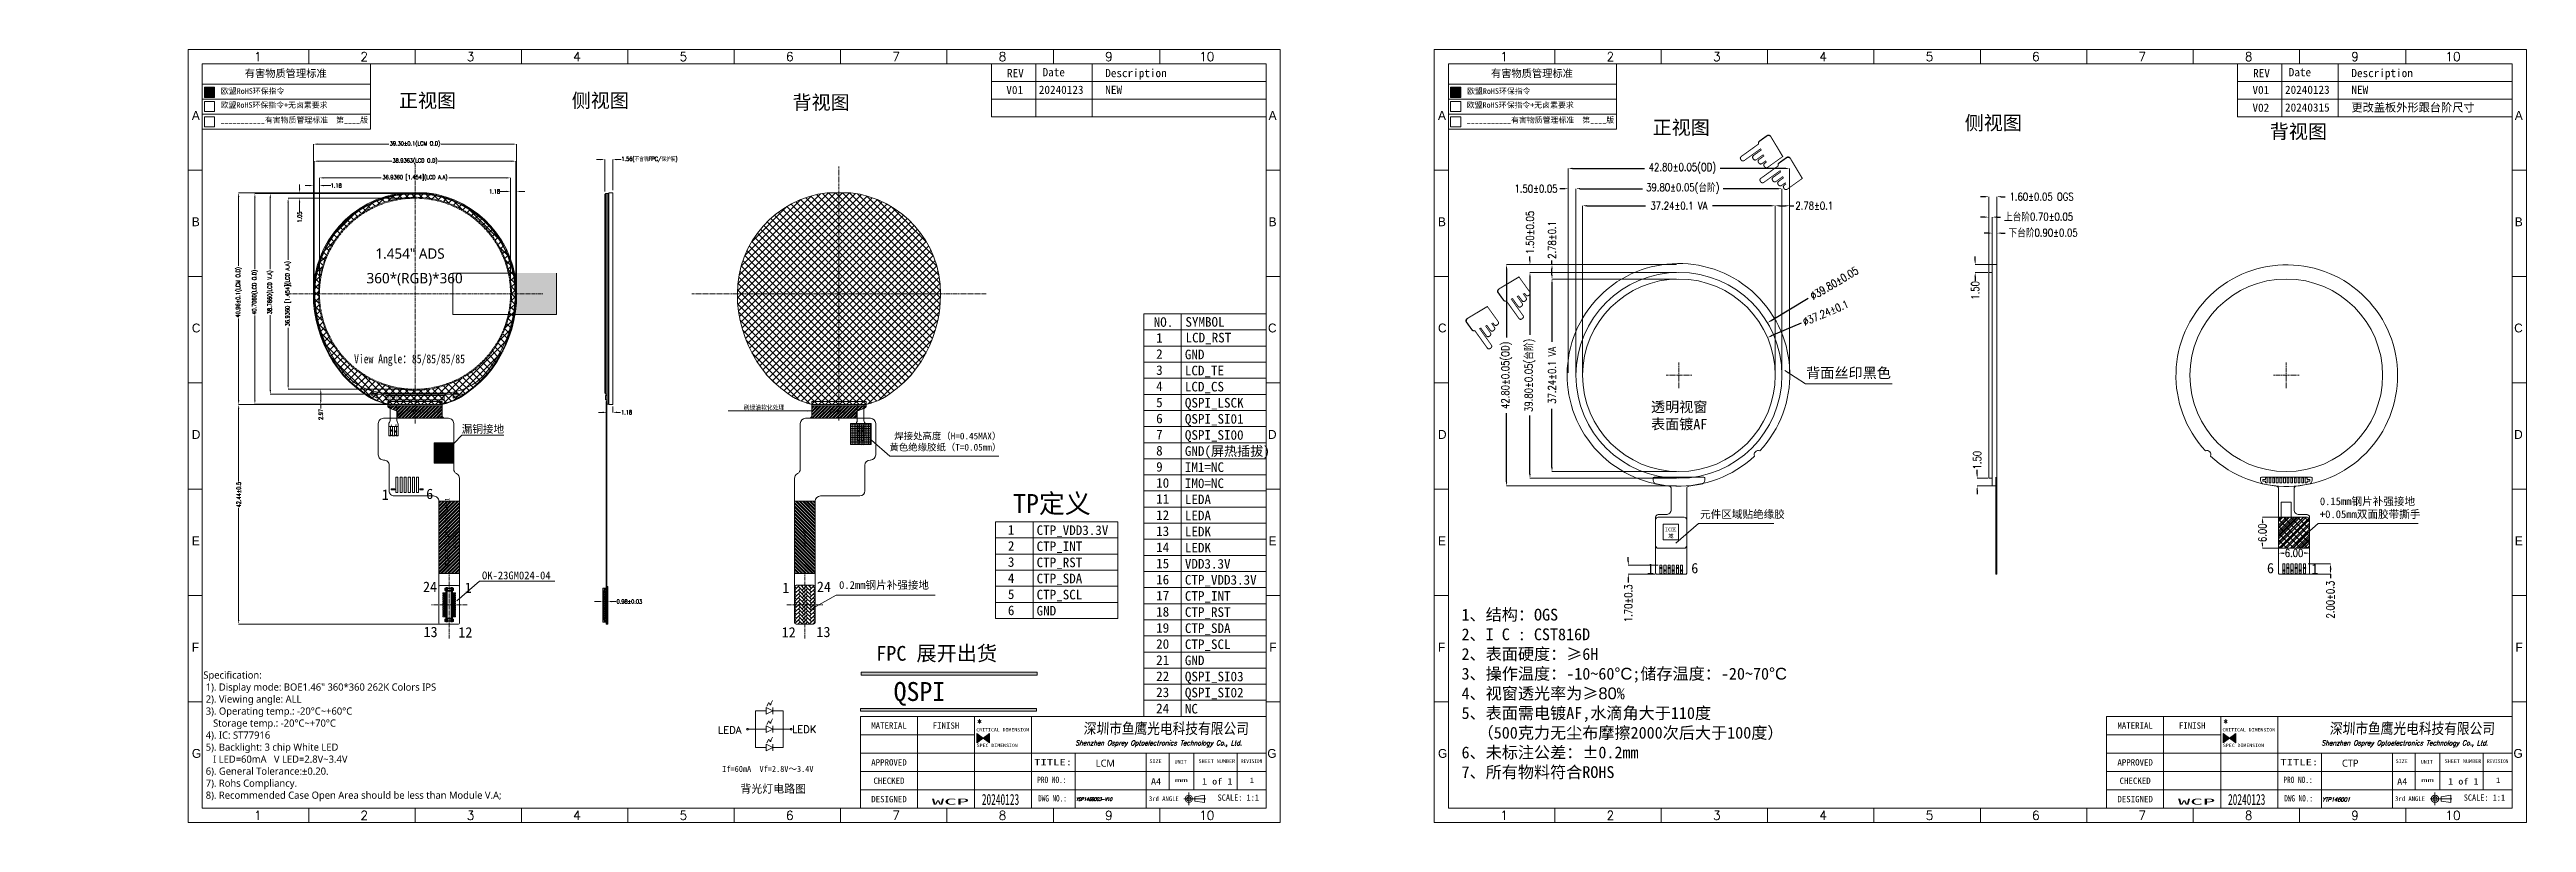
# Model space of a CAD drawing. Header units: millimetres. Extents: x 1087 to 1896, y -176 to 308.
# Drawn here: x 1087.3 to 1566.2, y 158.4 to 307.9 of the extents above; entities that cross this region are included whole.
import ezdxf
from ezdxf.enums import TextEntityAlignment as Align

# ---------------------------------------------------------------- set-up
doc = ezdxf.new("R2010")
doc.units = ezdxf.units.MM
doc.linetypes.add('CENTER', pattern=[0.6, 0.375, -0.075, 0.075, -0.075])
doc.linetypes.add('CENTER2', pattern=[1.125, 0.75, -0.125, 0.125, -0.125])
doc.layers.get('0').update_dxf_attribs({"color": 255, "lineweight": 5})
doc.layers.get('Defpoints').update_dxf_attribs({"color": 5, "lineweight": 5})
for name, color, linetype, lineweight in [('3 BLU-Ref', 6, 'Continuous', 5), ('4 BLU-Shap', 5, 'Continuous', 5), ('5 BLU-Housing', 2, 'Continuous', 5), ('6 BLU-FPCA', 2, 'Continuous', 5), ('BLU', 50, 'Continuous', 5), ('COG-IC', 2, 'Continuous', 5), ('DIM', 3, 'Continuous', 5), ('FPC', 50, 'Continuous', 5), ('LCD', 4, 'Continuous', 5), ('lens', 6, 'Continuous', 13), ('POL', 210, 'Continuous', 5), ('TAPE', 90, 'Continuous', 5), ('图框', 255, 'Continuous', 5)]:
    doc.layers.add(name, color=color, linetype=linetype, lineweight=lineweight)
doc.styles.add('C-E02$0$HZ', font='')
doc.styles.add('RD', font='ROMAND.shx', dxfattribs={"width": 0.8})
doc.styles.get("Standard").update_dxf_attribs({"font": 'txt', "bigfont": 'gbcbig.shx'})
doc.styles.add('STYLE1', font='', dxfattribs={"width": 0.9})
doc.styles.add('style2', font='romans.shx', dxfattribs={"bigfont": 'bigfont.shx'})
doc.styles.add('TEXTSTYLE_0', font='txt', dxfattribs={"width": 0.8})
doc.styles.add('ZI2.5', font='', dxfattribs={"height": 2.5})
doc.styles.add('宋', font='', dxfattribs={"height": 2})
doc.styles.add('宋体', font='')
doc.styles.add('样式 3', font='italict.shx', dxfattribs={"width": 0.85, "oblique": 3})
doc.styles.add('样式 4', font='')
doc.styles.add('汉字', font='')
doc.styles.get('C-E02$0$HZ').set_extended_font_data('SimSun')
doc.styles.get('STYLE1').set_extended_font_data('SimSun')
doc.styles.get('ZI2.5').set_extended_font_data('SimSun')
doc.styles.get('宋').set_extended_font_data('SimSun')
doc.styles.get('宋体').set_extended_font_data('SimSun')
doc.styles.get('样式 4').set_extended_font_data('SimSun')
doc.styles.get('汉字').set_extended_font_data('SimSun')
doc.dimstyles.new('DIM', dxfattribs={"dimtxt": 0.8, "dimasz": 0.8, "dimexe": 0, "dimexo": 0.5, "dimgap": 0.11, "dimtad": 0, "dimzin": 1, "dimdsep": 46, "dimtxsty": 'RD', "dimcen": 0, "dimclrd": 256, "dimclre": 256, "dimclrt": 256, "dimadec": 0, "dimazin": 0, "dimtm": 1e-09, "dimtfac": 1, "dimtofl": 0, "dimtmove": 0, "dimatfit": 3, "dimfxl": 0, "dimlwe": -1, "dimarcsym": 0})

msp = doc.modelspace()

# ---------------------------------------------------------------- texts
at = {"color": 255, "lineweight": 5, "style": '汉字'}
msp.add_text('单层弯折区', height=0.5, dxfattribs=at).set_placement((1237.91453, 237.71743))
msp.add_text('单层弯折区', height=0.5, dxfattribs=at).set_placement((1237.91453, 237.71743))
msp.add_text('单层弯折区', height=0.5, rotation=90, dxfattribs=at).set_placement((1233.52976, 211.39355))
at = {"char_height": 2, "width": 12.9627268, "attachment_point": 1}
for s, insert in [('{\\fSimSun|b0|i0|c134|p2;\\C1;1}', (1228.99093, 204.80667)), ('{\\fSimSun|b0|i0|c134|p2;\\C1;24}', (1235.67623, 204.99491)), ('{\\fSimSun|b0|i0|c134|p2;\\C1;12}', (1228.86094, 196.1844)), ('{\\fSimSun|b0|i0|c134|p2;\\C1;13}', (1235.58088, 196.25883))]:
    msp.add_mtext(s, dxfattribs=dict(at, insert=insert))
at = {"layer": 'DIM', "lineweight": 5, "style": 'STYLE1', "width": 0.9}
msp.add_text('刷绿油软化处理', height=0.889862, dxfattribs=at).set_placement((1221.5278, 238.23545))
at = {"layer": 'DIM', "lineweight": 5, "ltscale": 0.2, "insert": (1157.91457, 263.44378), "char_height": 2, "width": 12.3040053, "attachment_point": 5, "style": '汉字'}
msp.add_mtext('{\\fMicrosoft YaHei|b0|i0|c134|p34;\\C2;360*(\\C1;R\\C3;G\\C5;B\\C2;)*360}', dxfattribs=at)
at = {"layer": 'DIM', "lineweight": 5, "char_height": 2}
for s, insert, width, attachment_point in [('{\\fSimSun|b0|i0|c134|p2;背面丝印黑色}', (1435.10904, 245.23961, -24.55339), 33.7618931, 5), ('{\\fSimSun|b0|i0|c134|p2;透明视窗\\P表面镀AF}', (1396.91684, 239.77266), 17.0661721, 1)]:
    msp.add_mtext(s, dxfattribs=dict(at, insert=insert, width=width, attachment_point=attachment_point))
at = {"layer": 'DIM', "color": 1, "lineweight": 5, "char_height": 1.5, "width": 45.4601058, "attachment_point": 1}
for s, insert in [('{\\fSimSun|b0|i0|c134|p2;\\C3;漏铜接地}', (1167.02357, 235.25129)), ('{\\fSimSun|b0|i0|c134|p2;\\C3;0.15mm钢片补强接地\\P+0.05mm双面胶带撕手}', (1526.22147, 221.27337)), ('{\\fSimSun|b0|i0|c134|p2;\\C3;元件区域贴绝缘胶}', (1406.41262, 218.76909)), ('{\\fSimSun|b0|i0|c134|p2;\\C3;OK-23GM024-04}', (1170.93936, 206.94354)), ('{\\fSimSun|b0|i0|c134|p2;\\C3;0.2mm钢片补强接地}', (1239.97055, 205.08462))]:
    msp.add_mtext(s, dxfattribs=dict(at, insert=insert))
at = {"layer": 'DIM', "lineweight": 5, "insert": (1271.32726, 233.79042), "char_height": 1.3, "width": 21.5659773, "attachment_point": 3, "style": '宋体'}
msp.add_mtext('焊接处高度（H=0.45MAX）\\P黄色绝缘胶纸（T=0.05mm）', dxfattribs=at)
at = {"layer": 'DIM', "insert": (1360.29335, 199.74255), "char_height": 2.28290002, "width": 114.6150427, "attachment_point": 1, "style": '宋体'}
msp.add_mtext('{\\C3;1、结构：OGS \\P2、I C : CST816D\\P2、表面硬度：≥6H\\P3、操作温度：-10~60%%D\\fArial|b0|i0|c134|p34;C\\fSimSun|b0|i0|c134|p2;;储存温度：-20~70%%D\\fArial|b0|i0|c134|p34;C\\fSimSun|b0|i0|c134|p2;\\P4、视窗透光率为≥\\fArial|b0|i0|c238|p34;8\\fArial|b0|i0|c134|p34;0\\fSimSun|b0|i0|c134|p2;%\\P5、\\fSimSun|b0|i0|c134|p54;表面需电镀AF,水滴角大于110度\\P  （\\fNSimSun|b0|i0|c134|p49;500克力无尘布摩擦2000次后大于100度\\fSimSun|b0|i0|c134|p54;）\\P\\fSimSun|b0|i0|c134|p2;6、未标注公差：%%P0.2mm\\P7、所有物料符合ROHS}', dxfattribs=at)
at = {"layer": 'FPC', "color": 255, "lineweight": 5, "style": '样式 4'}
for s, p in [('K', (1243.42056, 231.3826)), ('A', (1244.29414, 231.37329))]:
    msp.add_text(s, height=0.6912, dxfattribs=at).set_placement(p)
at = {"layer": 'LCD', "lineweight": 5, "ltscale": 0.2, "insert": (1157.02952, 268.4013), "char_height": 2, "width": 14.8419508, "attachment_point": 5, "style": '汉字'}
msp.add_mtext('{\\fMicrosoft YaHei|b0|i0|c134|p34;\\C1;1.454" ADS}', dxfattribs=at)
at = {"layer": 'LCD', "color": 1, "lineweight": 5, "insert": (1146.20796, 248.91479), "char_height": 1.71250073, "width": 23.5997336, "attachment_point": 1, "style": 'RD'}
msp.add_mtext('{\\fSimSun|b0|i0|c0|p2;View Angle\\fSimSun|b0|i0|c134|p2;：\\fSimSun|b0|i0|c0|p2;8\\fSimSun|b0|i0|c134|p2;5\\fSimSun|b0|i0|c0|p2;/8\\fSimSun|b0|i0|c134|p2;5\\fSimSun|b0|i0|c0|p2;/8\\fSimSun|b0|i0|c134|p2;5\\fSimSun|b0|i0|c0|p2;/8\\fSimSun|b0|i0|c134|p2;5}', dxfattribs=at)
at = {"layer": 'LCD', "lineweight": 5, "ltscale": 0.2, "insert": (1154.06969, 240.57279), "char_height": 0.5, "attachment_point": 5, "style": '汉字'}
msp.add_mtext('{\\fMicrosoft YaHei|b0|i0|c134|p34;\\C2;ST77916}', dxfattribs=at)
at = {"layer": '图框', "color": 3, "linetype": 'ByBlock', "style": 'ZI2.5'}
for s, p in [('NO.', (1300.78735, 254.254)), ('SYMBOL', (1306.91743, 254.27764))]:
    msp.add_text(s, height=1.85328, dxfattribs=at).set_placement(p)
at = {"layer": '图框', "color": 3, "lineweight": 5}
for s, height, style, p in [('2', 1.85328, 'ZI2.5', (1301.26052, 248.06738)), ('1', 1.85328, 'ZI2.5', (1301.26052, 251.18192)), ('GND', 1.85328, 'ZI2.5', (1306.8138, 247.98928)), ('LCD_RST', 1.85328, 'ZI2.5', (1306.94853, 251.24254)), ('3', 1.85328, 'ZI2.5', (1301.26052, 244.95284)), ('LCD_TE', 1.85328, 'ZI2.5', (1306.8138, 244.87268)), ('4', 1.85328, 'ZI2.5', (1301.26052, 241.8383)), ('5', 1.85328, 'ZI2.5', (1301.26052, 238.72376)), ('QSPI_LSCK', 1.85328, 'ZI2.5', (1306.8138, 238.64875)), ('LCD_CS', 1.85328, 'ZI2.5', (1306.8138, 241.76226)), ('6', 1.85328, 'ZI2.5', (1301.26052, 235.60922)), ('QSPI_SI01', 1.85328, 'ZI2.5', (1306.8138, 235.53524)), ('8', 1.85328, 'ZI2.5', (1301.26052, 229.38014)), ('7', 1.85328, 'ZI2.5', (1301.26052, 232.49468)), ('QSPI_SI00', 1.85328, 'ZI2.5', (1306.8138, 232.42173)), ('GND(屏热插拔)', 1.85328, 'ZI2.5', (1306.8138, 229.30822)), ('9', 1.85328, 'ZI2.5', (1301.26052, 226.2656)), ('IM1=NC', 1.85328, 'ZI2.5', (1306.8138, 226.19471)), ('10', 1.85328, 'ZI2.5', (1301.26052, 223.15106)), ('11', 1.85328, 'ZI2.5', (1301.26052, 220.03652)), ('IM0=NC', 1.85328, 'ZI2.5', (1306.8138, 223.0812)), ('LEDA', 1.85328, 'ZI2.5', (1306.8138, 219.96768)), ('1', 1.85328, 'ZI2.5', (1272.59865, 214.08264)), ('12', 1.85328, 'ZI2.5', (1301.26052, 216.92198)), ('13', 1.85328, 'ZI2.5', (1301.26052, 213.80744)), ('LEDA', 1.85328, 'ZI2.5', (1306.8138, 216.85417)), ('LEDK', 1.85328, 'ZI2.5', (1306.8138, 213.74066)), ('2', 1.85328, 'ZI2.5', (1272.59865, 210.9681)), ('14', 1.85328, 'ZI2.5', (1301.26052, 210.6929)), ('LEDK', 1.85328, 'ZI2.5', (1306.8138, 210.62715)), ('4', 1.85328, 'ZI2.5', (1272.59865, 204.73902)), ('3', 1.85328, 'ZI2.5', (1272.59865, 207.85356)), ('15', 1.85328, 'ZI2.5', (1301.26052, 207.57836)), ('16', 1.85328, 'ZI2.5', (1301.26052, 204.46382)), ('VDD3.3V', 1.85328, 'ZI2.5', (1306.8138, 207.51364)), ('5', 1.85328, 'ZI2.5', (1272.59865, 201.62448)), ('17', 1.85328, 'ZI2.5', (1301.26052, 201.34928)), ('6', 1.85328, 'ZI2.5', (1272.59865, 198.50994)), ('18', 1.85328, 'ZI2.5', (1301.26052, 198.23474)), ('19', 1.85328, 'ZI2.5', (1301.26052, 195.1202)), ('20', 1.85328, 'ZI2.5', (1301.26052, 192.00566)), ('21', 1.85328, 'ZI2.5', (1301.26052, 188.89112)), ('22', 1.85328, 'ZI2.5', (1301.26052, 185.77658)), ('QSPI_SI03', 1.85328, 'ZI2.5', (1306.8138, 185.71907)), ('23', 1.85328, 'ZI2.5', (1301.26052, 182.66204)), ('QSPI_SI02', 1.85328, 'ZI2.5', (1306.8138, 182.60556)), ('24', 1.85328, 'ZI2.5', (1301.26052, 179.5475)), ('NC', 1.85328, 'ZI2.5', (1306.8138, 179.48896)), ('LEDA', 1.401172, 'style2', (1216.5672, 175.58984)), ('LEDK', 1.401172, 'style2', (1230.8836, 175.73561)), ('If=60mA  Vf=2.8V～3.4V', 1.1760714, 'C-E02$0$HZ', (1217.37851, 168.18141))]:
    msp.add_text(s, height=height, dxfattribs=dict(at, style=style)).set_placement(p)
at = {"layer": '图框', "color": 1, "lineweight": 5, "style": 'ZI2.5'}
for s, p in [('CTP_VDD3.3V', (1278.15193, 214.00659)), ('CTP_INT', (1278.15193, 210.89308)), ('CTP_RST', (1278.15193, 207.77957)), ('CTP_SDA', (1278.15193, 204.66606)), ('CTP_VDD3.3V', (1306.8138, 204.40322)), ('CTP_SCL', (1278.15193, 201.55255)), ('CTP_INT', (1306.8138, 201.28971)), ('GND', (1278.15193, 198.43904)), ('CTP_RST', (1306.8138, 198.1762)), ('CTP_SDA', (1306.8138, 195.06269)), ('CTP_SCL', (1306.8138, 191.94918)), ('GND', (1306.8138, 188.83567))]:
    msp.add_text(s, height=1.85328, dxfattribs=at).set_placement(p)
at = {"layer": '图框', "linetype": 'Continuous', "lineweight": 13}
for s, height, style, width, p, p2 in [('MATERIAL', 1.225264, 'TEXTSTYLE_0', 0.763636, (1246.18282, 176.53616), (1253.0443, 176.53616)), ('FINISH', 1.225264, 'TEXTSTYLE_0', 0.84, (1258.06788, 176.53616), (1263.21399, 176.53616)), ('MATERIAL', 1.225264, 'TEXTSTYLE_0', 0.763636, (1487.07749, 176.53616), (1493.93897, 176.53616)), ('FINISH', 1.225264, 'TEXTSTYLE_0', 0.84, (1498.96255, 176.53616), (1504.10866, 176.53616)), ('CRITICAL DIMENSION', 0.6285606, 'TEXTSTYLE_0', 0.991837, (1266.48547, 176.02555), (1276.66815, 176.02555)), ('SPEC DIMENSION', 0.6285606, 'TEXTSTYLE_0', 0.969231, (1266.58703, 173.01255), (1274.50689, 173.01255)), ('CRITICAL DIMENSION', 0.6285606, 'TEXTSTYLE_0', 0.991837, (1507.38014, 176.02555), (1517.56282, 176.02555)), ('SPEC DIMENSION', 0.6285606, 'TEXTSTYLE_0', 0.969231, (1507.4817, 173.01255), (1515.40156, 173.01255)), ('APPROVED', 1.225264, 'TEXTSTYLE_0', 0.7, (1246.18282, 169.42962), (1253.0443, 169.42962)), ('TITLE:', 1.225264, 'TEXTSTYLE_0', 1.281601, (1277.67701, 169.48513), (1285.00507, 169.48513)), ('SIZE', 0.735159, 'TEXTSTYLE_0', 0.96, (1299.96553, 169.90835), (1302.31804, 169.90835)), ('UNIT', 0.735159, 'TEXTSTYLE_0', 0.96, (1304.81673, 169.7867), (1307.16924, 169.7867)), ('SHEET NUMBER', 0.7351586, 'TEXTSTYLE_0', 0.822857, (1309.45888, 169.90835), (1316.51641, 169.90835)), ('REVISION', 0.735159, 'TEXTSTYLE_0', 0.763636, (1317.65032, 169.90835), (1321.76721, 169.90835)), ('APPROVED', 1.225264, 'TEXTSTYLE_0', 0.7, (1487.07749, 169.42962), (1493.93897, 169.42962)), ('TITLE:', 1.225264, 'TEXTSTYLE_0', 1.281601, (1518.57168, 169.48513), (1525.89974, 169.48513)), ('SIZE', 0.735159, 'TEXTSTYLE_0', 0.96, (1540.8602, 169.90835), (1543.21271, 169.90835)), ('UNIT', 0.735159, 'TEXTSTYLE_0', 0.96, (1545.7114, 169.7867), (1548.06391, 169.7867)), ('SHEET NUMBER', 0.7351586, 'TEXTSTYLE_0', 0.822857, (1550.35355, 169.90835), (1557.41108, 169.90835)), ('REVISION', 0.735159, 'TEXTSTYLE_0', 0.763636, (1558.54499, 169.90835), (1562.66188, 169.90835)), ('DESIGNED', 1.225264, 'TEXTSTYLE_0', 0.763636, (1246.18282, 162.32309), (1253.0443, 162.32309)), ('CHECKED', 1.225264, 'TEXTSTYLE_0', 0.735, (1246.61166, 165.87636), (1252.61546, 165.87636)), ('WCP', 1.177821, '宋体', 2.856412, (1257.87955, 161.85618), (1265.09691, 161.85618)), ('20240123', 2.1168, '宋', 0.596007, (1267.56562, 161.81595), (1274.78298, 161.81595)), ('PRO NO.:', 1.225264, 'TEXTSTYLE_0', 0.728598, (1278.26852, 166.05254), (1283.92245, 166.05254)), ('DWG NO.:', 1.225264, 'TEXTSTYLE_0', 0.6793, (1278.44276, 162.47484), (1283.99158, 162.47484)), ('   3rd ANGLE', 0.9189482, 'TEXTSTYLE_0', 0.72, (1297.92708, 162.55856), (1305.64625, 162.55856)), ('A4', 1.225264, 'TEXTSTYLE_0', 0.96, (1300.26462, 165.75161), (1302.22505, 165.75161)), ('mm', 0.735159, 'TEXTSTYLE_0', 2, (1304.89833, 166.23808), (1307.34886, 166.23808)), ('1', 1.22526, 'TEXTSTYLE_0', 2.4, (1310.12216, 165.75161), (1311.10237, 165.75161)), (' of ', 1.225264, 'TEXTSTYLE_0', 0.8, (1311.10237, 165.75161), (1315.02321, 165.75161)), ('1', 1.22526, 'TEXTSTYLE_0', 2.4, (1315.02321, 165.75161), (1316.00342, 165.75161)), ('DESIGNED', 1.225264, 'TEXTSTYLE_0', 0.763636, (1487.07749, 162.32309), (1493.93897, 162.32309)), ('CHECKED', 1.225264, 'TEXTSTYLE_0', 0.735, (1487.50633, 165.87636), (1493.51013, 165.87636)), ('WCP', 1.177821, '宋体', 2.856412, (1498.77422, 161.85618), (1505.99158, 161.85618)), ('20240123', 2.1168, '宋', 0.596007, (1508.46029, 161.81595), (1515.67765, 161.81595)), ('PRO NO.:', 1.225264, 'TEXTSTYLE_0', 0.728598, (1519.16319, 166.05254), (1524.81712, 166.05254)), ('DWG NO.:', 1.225264, 'TEXTSTYLE_0', 0.6793, (1519.33743, 162.47484), (1524.88625, 162.47484)), ('   3rd ANGLE', 0.9189482, 'TEXTSTYLE_0', 0.72, (1538.82175, 162.55856), (1546.54092, 162.55856)), ('A4', 1.225264, 'TEXTSTYLE_0', 0.96, (1541.15929, 165.75161), (1543.11972, 165.75161)), ('mm', 0.735159, 'TEXTSTYLE_0', 2, (1545.793, 166.23808), (1548.24353, 166.23808)), ('1', 1.22526, 'TEXTSTYLE_0', 2.4, (1551.01683, 165.75161), (1551.99704, 165.75161)), (' of ', 1.225264, 'TEXTSTYLE_0', 0.8, (1551.99704, 165.75161), (1555.91788, 165.75161)), ('1', 1.22526, 'TEXTSTYLE_0', 2.4, (1555.91788, 165.75161), (1556.89809, 165.75161))]:
    msp.add_text(s, height=height, dxfattribs=dict(at, style=style, width=width)).set_placement(p, p2, align=Align.FIT)
at = {"layer": '图框', "color": 7, "linetype": 'ByBlock', "lineweight": 13, "ltscale": 0.55}
for s, insert, char_height, width, attachment_point in [('1', (1126.86989, 307.35868), 1.71398, 2.9176025, 1), ('2', (1147.43461, 307.35868), 1.71398, 2.9176025, 1), ('3', (1167.99932, 307.35868), 1.71398, 2.9176025, 1), ('4', (1188.56403, 307.35868), 1.71398, 2.9176025, 1), ('5', (1209.12874, 307.35868), 1.71398, 2.9176025, 1), ('6', (1229.69345, 307.35868), 1.71398, 2.9176025, 1), ('7', (1250.25817, 307.35868), 1.71398, 2.9176025, 1), ('8', (1270.82288, 307.35868), 1.71398, 2.9176025, 1), ('9', (1291.38759, 307.35868), 1.71398, 2.9176025, 1), ('10', (1312.51656, 307.35868), 1.713978, 2.9176025, 3), ('1', (1367.76456, 307.35868), 1.71398, 2.9176025, 1), ('2', (1388.32928, 307.35868), 1.71398, 2.9176025, 1), ('3', (1408.89399, 307.35868), 1.71398, 2.9176025, 1), ('4', (1429.4587, 307.35868), 1.71398, 2.9176025, 1), ('5', (1450.02341, 307.35868), 1.71398, 2.9176025, 1), ('6', (1470.58812, 307.35868), 1.71398, 2.9176025, 1), ('7', (1491.15284, 307.35868), 1.71398, 2.9176025, 1), ('8', (1511.71755, 307.35868), 1.71398, 2.9176025, 1), ('9', (1532.28226, 307.35868), 1.71398, 2.9176025, 1), ('10', (1553.41123, 307.35868), 1.713978, 2.9176025, 3), ('{\\fSimSun|b0|i0|c134|p2;REV}', (1272.42552, 304.10942), 1.587017, 2.9176025, 1), ('{\\fSimSun|b0|i0|c134|p2;Date}', (1279.30619, 304.28857), 1.587017, 2.9176025, 1), ('{\\fSimSun|b0|i0|c134|p2;Description}', (1291.42037, 304.1186), 1.587017, 13.1894747, 1), ('{\\fSimSun|b0|i0|c134|p2;REV}', (1513.32019, 304.10942), 1.587017, 2.9176025, 1), ('{\\fSimSun|b0|i0|c134|p2;Date}', (1520.20086, 304.28857), 1.587017, 2.9176025, 1), ('{\\fSimSun|b0|i0|c134|p2;Description}', (1532.31504, 304.1186), 1.587017, 13.1894747, 1), ('{\\fSimSun|b0|i0|c134|p2;V01}', (1272.29307, 300.85086), 1.587017, 2.9176025, 1), ('{\\fSimSun|b0|i0|c134|p54;20240123}', (1278.58036, 300.89037), 1.587017, 2.9176025, 1), ('{\\fSimSun|b0|i0|c134|p2;NEW}', (1291.42293, 300.89037), 1.587017, 2.9176025, 1), ('{\\fSimSun|b0|i0|c134|p2;V01}', (1513.18774, 300.85086), 1.587017, 2.9176025, 1), ('{\\fSimSun|b0|i0|c134|p54;20240123}', (1519.47503, 300.89037), 1.587017, 2.9176025, 1), ('{\\fSimSun|b0|i0|c134|p2;NEW}', (1532.3176, 300.89037), 1.587017, 2.9176025, 1), ('{\\fￚ￫?￫]￪N|b0|i0|c136|p54;A}', (1114.85057, 294.27846), 1.7139783, 2.9176025, 7), ('{\\fￚ￫?￫]￪N|b0|i0|c136|p54;A}', (1324.53589, 294.27846), 1.7139783, 2.9176025, 9), ('{\\fￚ￫?￫]￪N|b0|i0|c136|p54;A}', (1355.74524, 294.27846), 1.7139783, 2.9176025, 7), ('{\\fￚ￫?￫]￪N|b0|i0|c136|p54;A}', (1565.43056, 294.27846), 1.7139783, 2.9176025, 9), ('{\\f\uffd0ￂﾼﾚￃ\ufff7\ufff3w|b0|i0|c134|p54;B}', (1114.85057, 273.71375), 1.7139783, 2.9176025, 7), ('{\\f\uffd0ￂﾼﾚￃ\ufff7\ufff3w|b0|i0|c134|p54;B}', (1324.53589, 273.71375), 1.7139783, 2.9176025, 9), ('{\\f\uffd0ￂﾼﾚￃ\ufff7\ufff3w|b0|i0|c134|p54;B}', (1355.74524, 273.71375), 1.7139783, 2.9176025, 7), ('{\\f\uffd0ￂﾼﾚￃ\ufff7\ufff3w|b0|i0|c134|p54;B}', (1565.43056, 273.71375), 1.7139783, 2.9176025, 9), ('{\\f\uffd0ￂﾼﾚￃ\ufff7\ufff3w|b0|i0|c134|p54;C}', (1114.85057, 253.14904), 1.7139783, 2.9176025, 7), ('{\\f\uffd0ￂﾼﾚￃ\ufff7\ufff3w|b0|i0|c134|p54;C}', (1355.74524, 253.14904), 1.7139783, 2.9176025, 7), ('{\\f\uffd0ￂﾼﾚￃ\ufff7\ufff3w|b0|i0|c134|p54;D}', (1114.85057, 232.58433), 1.7139783, 2.9176025, 7), ('{\\f\uffd0ￂﾼﾚￃ\ufff7\ufff3w|b0|i0|c134|p54;D}', (1355.74524, 232.58433), 1.7139783, 2.9176025, 7), ('{\\f\uffd0ￂﾼﾚￃ\ufff7\ufff3w|b0|i0|c134|p54;E}', (1114.85057, 212.01961), 1.7139783, 2.9176025, 7), ('{\\f\uffd0ￂﾼﾚￃ\ufff7\ufff3w|b0|i0|c134|p54;E}', (1355.74524, 212.01961), 1.7139783, 2.9176025, 7), ('{\\f\uffd0ￂﾼﾚￃ\ufff7\ufff3w|b0|i0|c134|p54;F}', (1114.85057, 191.4549), 1.7139783, 2.9176025, 7), ('{\\f\uffd0ￂﾼﾚￃ\ufff7\ufff3w|b0|i0|c134|p54;F}', (1355.74524, 191.4549), 1.7139783, 2.9176025, 7), ('{\\f\uffd0ￂﾼﾚￃ\ufff7\ufff3w|b0|i0|c134|p54;G}', (1114.85057, 170.89019), 1.7139783, 2.9176025, 7), ('{\\f\uffd0ￂﾼﾚￃ\ufff7\ufff3w|b0|i0|c134|p54;G}', (1324.53589, 170.89019), 1.7139783, 2.9176025, 9), ('{\\f\uffd0ￂﾼﾚￃ\ufff7\ufff3w|b0|i0|c134|p54;G}', (1355.74524, 170.89019), 1.7139783, 2.9176025, 7), ('{\\f\uffd0ￂﾼﾚￃ\ufff7\ufff3w|b0|i0|c134|p54;G}', (1565.43056, 170.89019), 1.7139783, 2.9176025, 9), ('1', (1126.86989, 158.93319), 1.71398, 2.9176025, 7), ('2', (1147.43461, 158.93319), 1.71398, 2.9176025, 7), ('3', (1167.99932, 158.93319), 1.71398, 2.9176025, 7), ('4', (1188.56403, 158.93319), 1.71398, 2.9176025, 7), ('5', (1209.12874, 158.93319), 1.71398, 2.9176025, 7), ('6', (1229.69345, 158.93319), 1.71398, 2.9176025, 7), ('7', (1250.25817, 158.93319), 1.71398, 2.9176025, 7), ('8', (1270.82288, 158.93319), 1.71398, 2.9176025, 7), ('9', (1291.38759, 158.93319), 1.71398, 2.9176025, 7), ('10', (1312.51656, 158.93319), 1.713978, 2.9176025, 9), ('1', (1367.76456, 158.93319), 1.71398, 2.9176025, 7), ('2', (1388.32928, 158.93319), 1.71398, 2.9176025, 7), ('3', (1408.89399, 158.93319), 1.71398, 2.9176025, 7), ('4', (1429.4587, 158.93319), 1.71398, 2.9176025, 7), ('5', (1450.02341, 158.93319), 1.71398, 2.9176025, 7), ('6', (1470.58812, 158.93319), 1.71398, 2.9176025, 7), ('7', (1491.15284, 158.93319), 1.71398, 2.9176025, 7), ('8', (1511.71755, 158.93319), 1.71398, 2.9176025, 7), ('9', (1532.28226, 158.93319), 1.71398, 2.9176025, 7), ('10', (1553.41123, 158.93319), 1.713978, 2.9176025, 9)]:
    msp.add_mtext(s, dxfattribs=dict(at, insert=insert, char_height=char_height, width=width, attachment_point=attachment_point))
at = {"layer": '图框', "color": 1, "lineweight": 5, "attachment_point": 1}
for s, insert, char_height, width in [('{\\fSimSun|b1|i0|c134|p2;有害物质管理标准}', (1125.07791, 303.98426), 1.4529715, 17.5191824), ('{\\fSimSun|b1|i0|c134|p2;有害物质管理标准}', (1365.97258, 303.98426), 1.4529715, 17.5191824), ('{\\fSimSun|b0|i0|c134|p2;欧盟RoHS环保指令+无卤素要求}', (1120.40816, 297.69374), 1.0897286, 21.5569294), ('{\\fSimSun|b0|i0|c134|p2;欧盟RoHS环保指令}', (1120.46889, 300.39039), 1.0897286, 12.5139286), ('{\\fSimSun|b0|i0|c134|p2;正视图}', (1154.87635, 299.36806), 2.7002148, 25.1375808), ('{\\fSimSun|b0|i0|c134|p2;侧视图}', (1188.28056, 299.36806), 2.7002148, 25.1375808), ('{\\fSimSun|b0|i0|c134|p2;背视图}', (1230.9682, 299.00965), 2.7002148, 25.1375808), ('{\\fSimSun|b0|i0|c134|p2;欧盟RoHS环保指令+无卤素要求}', (1361.30283, 297.69374), 1.0897286, 21.5569294), ('{\\fSimSun|b0|i0|c134|p2;欧盟RoHS环保指令}', (1361.36356, 300.39039), 1.0897286, 12.5139286), ('{\\fSimSun|b0|i0|c134|p2;___________有害物质管理标准  第____版}', (1120.40816, 294.79384), 1.0897286, 28.8536173), ('{\\fSimSun|b0|i0|c134|p2;___________有害物质管理标准  第____版}', (1361.30283, 294.79384), 1.0897286, 28.8536173), ('{\\fSimSun|b0|i0|c134|p2;正视图}', (1397.22688, 294.16895), 2.7002148, 25.1375808), ('{\\fSimSun|b0|i0|c134|p2;侧视图}', (1457.56343, 295.03716), 2.7002148, 25.1375808), ('{\\fSimSun|b0|i0|c134|p2;背视图}', (1516.54079, 293.37644), 2.7002148, 25.1375808), ('{\\fSimSun|b0|i0|c134|p2; TP定义}', (1271.11109, 221.92757), 3.6695981, 29.5740604), ('{\\fSimSun|b0|i0|c134|p2; FPC 展开出货}', (1245.20193, 192.54747), 2.8579074, 27.9104325), ('{\\fSimSun|b0|i0|c134|p2; QSPI}', (1248.01083, 185.57464), 3.6695981, 29.5740604)]:
    msp.add_mtext(s, dxfattribs=dict(at, insert=insert, char_height=char_height, width=width))
at = {"layer": '图框', "color": 1, "linetype": 'ByBlock', "lineweight": 13, "ltscale": 0.55, "char_height": 1.587017, "attachment_point": 1}
for s, insert, width in [('{\\fSimSun|b0|i0|c134|p2;V02}', (1513.18774, 297.42291), 2.9176025), ('{\\fSimSun|b0|i0|c134|p54;20240315}', (1519.47503, 297.46241), 2.9176025), ('{\\fSimSun|b0|i0|c134|p2;更改盖板外形跟台阶尺寸}', (1532.3176, 297.46241), 30.2530635)]:
    msp.add_mtext(s, dxfattribs=dict(at, insert=insert, width=width))
at = {"layer": '图框', "color": 7, "linetype": 'ByBlock', "lineweight": 5, "ltscale": 0.55, "char_height": 1.7139783, "width": 2.9176025, "attachment_point": 9}
for s, insert in [('{\\f\uffd0ￂﾼﾚￃ\ufff7\ufff3w|b0|i0|c134|p54;C}', (1324.53589, 253.14904)), ('{\\f\uffd0ￂﾼﾚￃ\ufff7\ufff3w|b0|i0|c134|p54;C}', (1565.43056, 253.14904)), ('{\\f\uffd0ￂﾼﾚￃ\ufff7\ufff3w|b0|i0|c134|p54;D}', (1324.53589, 232.58433)), ('{\\f\uffd0ￂﾼﾚￃ\ufff7\ufff3w|b0|i0|c134|p54;D}', (1565.43056, 232.58433)), ('{\\f\uffd0ￂﾼﾚￃ\ufff7\ufff3w|b0|i0|c134|p54;E}', (1324.53589, 212.01961)), ('{\\f\uffd0ￂﾼﾚￃ\ufff7\ufff3w|b0|i0|c134|p54;E}', (1565.43056, 212.01961)), ('{\\f\uffd0ￂﾼﾚￃ\ufff7\ufff3w|b0|i0|c134|p54;F}', (1324.53589, 191.4549)), ('{\\f\uffd0ￂﾼﾚￃ\ufff7\ufff3w|b0|i0|c134|p54;F}', (1565.43056, 191.4549))]:
    msp.add_mtext(s, dxfattribs=dict(at, insert=insert))
at = {"layer": '图框', "color": 255, "lineweight": 13, "insert": (1117.06626, 187.62488), "char_height": 1.39356589, "attachment_point": 1, "style": '汉字'}
msp.add_mtext('{\\fMicrosoft YaHei|b0|i0|c0|p34;Specification:\\P 1). Display mode: \\fMicrosoft YaHei|b0|i0|c134|p34;BOE\\fMicrosoft YaHei|b0|i0|c0|p34;1.\\fMicrosoft YaHei|b0|i0|c134|p34;46\\fMicrosoft YaHei|b0|i0|c0|p34;" \\fMicrosoft YaHei|b0|i0|c134|p34;360\\fMicrosoft YaHei|b0|i0|c0|p34;*\\fMicrosoft YaHei|b0|i0|c134|p34;360\\fMicrosoft YaHei|b0|i0|c0|p34; \\fMicrosoft YaHei|b0|i0|c134|p34;262K\\fMicrosoft YaHei|b0|i0|c0|p34; Colors IPS\\fMicrosoft YaHei|b0|i0|c134|p34;\\P\\fMicrosoft YaHei|b0|i0|c0|p34; 2). Viewing angle: ALL\\P 3). Operating temp.: -20%%DC~+60%%DC  \\P    Storage temp.: -20%%DC~+70%%DC\\P 4). IC: \\fMicrosoft YaHei|b0|i0|c134|p34;ST77916\\P\\fMicrosoft YaHei|b0|i0|c0|p34; 5). Backlight: 3 chip White LED\\P    I LED=60mA   V LED=2.8V~3.4V\\P 6). General Tolerance:%%P0.20.\\P 7). Rohs Compliancy.\\P 8). Recommended Case Open Area should be less than Module V.A;}', dxfattribs=at)
at = {"layer": '图框', "color": 1, "linetype": 'Continuous', "lineweight": 13, "char_height": 1.43027, "width": 2.1622196, "attachment_point": 1}
for insert in [(1266.63122, 178.36438), (1507.52589, 178.36438)]:
    msp.add_mtext('*', dxfattribs=dict(at, insert=insert))
at = {"layer": '图框', "attachment_point": 1, "style": '样式 3'}
for s, insert, char_height, width in [('{\\fSTXinwei|b0|i0|c134|p2;\\C6;深圳市鱼鹰光电科技有限公司}', (1287.21979, 177.64635), 2.1168, 35.5659284), ('{\\fSTXinwei|b0|i0|c134|p2;\\C6;深圳市鱼鹰光电科技有限公司}', (1528.11446, 177.64635), 2.1168, 35.5659284), ('\\pxqj;{\\H0.83333x;Shenzhen Osprey Optoelectronics Technology Co., Ltd.}', (1285.63105, 174.29769), 1.16424, 36.7745181), ('\\pxqj;{\\H0.83333x;Shenzhen Osprey Optoelectronics Technology Co., Ltd.}', (1526.52572, 174.29769), 1.16424, 36.7745181)]:
    msp.add_mtext(s, dxfattribs=dict(at, insert=insert, char_height=char_height, width=width))
at = {"layer": '图框', "lineweight": 13, "attachment_point": 1}
for s, insert, char_height, width, style in [('{\\fMicrosoft YaHei|b0|i0|c134|p34;\\C3;LCM}', (1289.58583, 170.57382), 1.372296, 4.0185982, '汉字'), ('{\\fMicrosoft YaHei|b0|i0|c134|p34;\\C3;CTP}', (1530.4805, 170.57382), 1.372296, 4.0185982, '汉字'), ('YDP146B003-V10', (1285.77357, 163.24696), 0.63504, 11.1608309, '样式 3'), ('SCALE: 1:1', (1313.13673, 163.83732), 1.225264, 16.7328413, 'TEXTSTYLE_0'), ('YTP146001{\\C3;}', (1526.66824, 163.24696), 0.8, 11.1608309, '样式 3'), ('{\\C3;}', (1526.96987, 167.05324), 0.84672, 8.8396093, '样式 3'), ('SCALE: 1:1', (1554.0314, 163.83732), 1.225264, 16.7328413, 'TEXTSTYLE_0')]:
    msp.add_mtext(s, dxfattribs=dict(at, insert=insert, char_height=char_height, width=width, style=style))
at = {"layer": '图框', "color": 4, "lineweight": 5, "insert": (1220.88662, 164.84891), "char_height": 1.5479559, "width": 13.5689504, "attachment_point": 4}
msp.add_mtext('{\\fSimSun|b0|i0|c134|p54;背光灯电路图}', dxfattribs=at)
at = {"layer": '图框', "lineweight": 13, "char_height": 1.0289059, "width": 1.286215, "attachment_point": 1}
for insert in [(1319.38355, 167.09141), (1560.27822, 167.09141)]:
    msp.add_mtext('{\\f@Arial Unicode MS|b0|i0|c0|p34;1}', dxfattribs=dict(at, insert=insert))

# ---------------------------------------------------------------- blocks, each defined once
blk = doc.blocks.new('*D11')
at = {"layer": 'Defpoints', "color": 0, "lineweight": 5, "transparency": 16777216}
for p in [(1153.11, 239.22), (1123.9, 196.77), (1163.58, 196.77)]:
    blk.add_point(p, dxfattribs=at)
at = {"layer": 'DIM', "lineweight": 5, "transparency": 16777216}
for p, q in [((1152.61, 239.22), (1123.9, 239.22)), ((1123.9, 238.42), (1123.9, 224.37)), ((1123.9, 197.57), (1123.9, 219.24)), ((1163.08, 196.77), (1123.9, 196.77))]:
    blk.add_line(p, q, dxfattribs=at)
for points in [[(1123.77, 238.42), (1124.03, 238.42), (1123.9, 239.22)], [(1123.77, 197.57), (1124.03, 197.57), (1123.9, 196.77)]]:
    blk.add_solid(points, dxfattribs=at)
at = {"layer": 'DIM', "lineweight": 5, "transparency": 16777216, "insert": (1123.9, 221.8), "char_height": 0.8, "attachment_point": 5, "rotation": 90, "style": 'RD'}
blk.add_mtext('42.44±0.5', dxfattribs=at)
blk = doc.blocks.new('*D1')
at = {"layer": 'Defpoints', "color": 0, "lineweight": 5, "transparency": 16777216}
for p in [(1177.64, 289.58), (1138.34, 260.65), (1177.64, 260.65)]:
    blk.add_point(p, dxfattribs=at)
at = {"layer": 'DIM', "lineweight": 5, "transparency": 16777216}
for p, q in [((1138.34, 261.15), (1138.34, 289.58)), ((1139.14, 289.58), (1152.91, 289.58)), ((1176.84, 289.58), (1163.07, 289.58)), ((1177.64, 261.15), (1177.64, 289.58))]:
    blk.add_line(p, q, dxfattribs=at)
for points in [[(1139.14, 289.71), (1139.14, 289.45), (1138.34, 289.58)], [(1176.84, 289.71), (1176.84, 289.45), (1177.64, 289.58)]]:
    blk.add_solid(points, dxfattribs=at)
at = {"layer": 'DIM', "lineweight": 5, "transparency": 16777216, "insert": (1157.99, 289.58), "char_height": 0.8, "attachment_point": 5, "style": 'RD'}
blk.add_mtext('39.30±0.1(LCM O.D)', dxfattribs=at)
blk = doc.blocks.new('*D2')
at = {"layer": 'Defpoints', "color": 0, "lineweight": 5, "transparency": 16777216}
for p in [(1157.99, 280.17), (1123.9, 239.22), (1153.11, 239.22)]:
    blk.add_point(p, dxfattribs=at)
at = {"layer": 'DIM', "lineweight": 5, "transparency": 16777216}
for p, q in [((1157.49, 280.17), (1123.9, 280.17)), ((1123.9, 279.37), (1123.9, 266.02)), ((1123.9, 240.02), (1123.9, 255.87)), ((1152.61, 239.22), (1123.9, 239.22))]:
    blk.add_line(p, q, dxfattribs=at)
for points in [[(1123.76, 279.37), (1124.03, 279.37), (1123.9, 280.17)], [(1123.76, 240.02), (1124.03, 240.02), (1123.9, 239.22)]]:
    blk.add_solid(points, dxfattribs=at)
at = {"layer": 'DIM', "lineweight": 5, "transparency": 16777216, "insert": (1123.9, 260.94), "char_height": 0.8, "attachment_point": 5, "rotation": 90, "style": 'RD'}
blk.add_mtext('40.96±0.1(LCM O.D)', dxfattribs=at)
blk = doc.blocks.new('*D3')
at = {"layer": 'Defpoints', "color": 0, "lineweight": 5, "transparency": 16777216}
for p in [(1176.46, 283.06), (1139.52, 260.65), (1176.46, 260.65)]:
    blk.add_point(p, dxfattribs=at)
at = {"layer": 'DIM', "lineweight": 5, "transparency": 16777216}
for p, q in [((1139.52, 261.15), (1139.52, 283.06)), ((1140.32, 283.06), (1151.42, 283.06)), ((1175.66, 283.06), (1164.56, 283.06)), ((1176.46, 261.15), (1176.46, 283.06))]:
    blk.add_line(p, q, dxfattribs=at)
for points in [[(1140.32, 283.19), (1140.32, 282.93), (1139.52, 283.06)], [(1175.66, 283.19), (1175.66, 282.93), (1176.46, 283.06)]]:
    blk.add_solid(points, dxfattribs=at)
at = {"layer": 'DIM', "lineweight": 5, "transparency": 16777216, "insert": (1157.99, 283.06), "char_height": 0.8, "attachment_point": 5, "style": 'RD'}
blk.add_mtext('36.9360 [1.454](LCD A.A)', dxfattribs=at)
blk = doc.blocks.new('*D4')
at = {"layer": 'Defpoints', "color": 0, "lineweight": 5, "transparency": 16777216}
for p in [(1177.46, 286.28), (1138.52, 260.66), (1177.46, 260.66)]:
    blk.add_point(p, dxfattribs=at)
at = {"layer": 'DIM', "lineweight": 5, "transparency": 16777216}
for p, q in [((1138.52, 261.16), (1138.52, 286.28)), ((1139.32, 286.28), (1153.51, 286.28)), ((1176.66, 286.28), (1162.48, 286.28)), ((1177.46, 261.16), (1177.46, 286.28))]:
    blk.add_line(p, q, dxfattribs=at)
for points in [[(1139.32, 286.42), (1139.32, 286.15), (1138.52, 286.28)], [(1176.66, 286.42), (1176.66, 286.15), (1177.46, 286.28)]]:
    blk.add_solid(points, dxfattribs=at)
at = {"layer": 'DIM', "lineweight": 5, "transparency": 16777216, "insert": (1157.99, 286.28), "char_height": 0.8, "attachment_point": 5, "style": 'RD'}
blk.add_mtext('38.9363(LCD O.D)', dxfattribs=at)
blk = doc.blocks.new('*D5')
at = {"layer": 'Defpoints', "color": 0, "lineweight": 5, "transparency": 16777216}
for p in [(1157.99, 280.02), (1127.04, 239.32), (1153, 239.32)]:
    blk.add_point(p, dxfattribs=at)
at = {"layer": 'DIM', "lineweight": 5, "transparency": 16777216}
for p, q in [((1157.49, 280.02), (1127.04, 280.02)), ((1127.04, 279.22), (1127.04, 265.43)), ((1127.04, 240.12), (1127.04, 256.46)), ((1152.5, 239.32), (1127.04, 239.32))]:
    blk.add_line(p, q, dxfattribs=at)
for points in [[(1126.9, 279.22), (1127.17, 279.22), (1127.04, 280.02)], [(1126.9, 240.12), (1127.17, 240.12), (1127.04, 239.32)]]:
    blk.add_solid(points, dxfattribs=at)
at = {"layer": 'DIM', "lineweight": 5, "transparency": 16777216, "insert": (1127.04, 260.94), "char_height": 0.8, "attachment_point": 5, "rotation": 90, "style": 'RD'}
blk.add_mtext('40.7060(LCD O.D)', dxfattribs=at)
blk = doc.blocks.new('*D6')
at = {"layer": 'Defpoints', "color": 0, "lineweight": 5, "transparency": 16777216}
for p in [(1157.99, 279.12), (1133.46, 242.19), (1157.99, 242.19)]:
    blk.add_point(p, dxfattribs=at)
at = {"layer": 'DIM', "lineweight": 5, "transparency": 16777216}
for p, q in [((1157.49, 279.12), (1133.46, 279.12)), ((1133.46, 278.32), (1133.46, 267.22)), ((1133.46, 242.99), (1133.46, 254.08)), ((1157.49, 242.19), (1133.46, 242.19))]:
    blk.add_line(p, q, dxfattribs=at)
for points in [[(1133.33, 278.32), (1133.59, 278.32), (1133.46, 279.12)], [(1133.33, 242.99), (1133.59, 242.99), (1133.46, 242.19)]]:
    blk.add_solid(points, dxfattribs=at)
at = {"layer": 'DIM', "lineweight": 5, "transparency": 16777216, "insert": (1133.46, 260.65), "char_height": 0.8, "attachment_point": 5, "rotation": 90, "style": 'RD'}
blk.add_mtext('36.9360 [1.454](LCD A.A)', dxfattribs=at)
blk = doc.blocks.new('*D7')
at = {"layer": 'Defpoints', "color": 0, "lineweight": 5, "transparency": 16777216}
for p in [(1157.99, 280.02), (1130.02, 241.24), (1148.51, 241.24)]:
    blk.add_point(p, dxfattribs=at)
at = {"layer": 'DIM', "lineweight": 5, "transparency": 16777216}
for p, q in [((1157.49, 280.02), (1130.02, 280.02)), ((1130.02, 279.22), (1130.02, 265.38)), ((1130.02, 242.04), (1130.02, 256.51)), ((1148.01, 241.24), (1130.02, 241.24))]:
    blk.add_line(p, q, dxfattribs=at)
for points in [[(1129.88, 279.22), (1130.15, 279.22), (1130.02, 280.02)], [(1129.88, 242.04), (1130.15, 242.04), (1130.02, 241.24)]]:
    blk.add_solid(points, dxfattribs=at)
at = {"layer": 'DIM', "lineweight": 5, "transparency": 16777216, "insert": (1130.02, 260.94), "char_height": 0.8, "attachment_point": 5, "rotation": 90, "style": 'RD'}
blk.add_mtext('38.7860(LCD V.A)', dxfattribs=at)
blk = doc.blocks.new('*D8')
at = {"layer": 'Defpoints', "color": 0, "lineweight": 5, "transparency": 16777216}
for p in [(1177.64, 280.43), (1176.46, 260.65), (1177.64, 260.65)]:
    blk.add_point(p, dxfattribs=at)
at = {"layer": 'DIM', "lineweight": 5, "transparency": 16777216}
for p, q in [((1175.66, 280.43), (1174.43, 280.43)), ((1176.46, 261.15), (1176.46, 280.43)), ((1177.64, 261.15), (1177.64, 280.43)), ((1178.44, 280.43), (1179.24, 280.43))]:
    blk.add_line(p, q, dxfattribs=at)
for points in [[(1175.66, 280.56), (1175.66, 280.3), (1176.46, 280.43)], [(1178.44, 280.56), (1178.44, 280.3), (1177.64, 280.43)]]:
    blk.add_solid(points, dxfattribs=at)
at = {"layer": 'DIM', "lineweight": 5, "transparency": 16777216, "insert": (1173.37, 280.43), "char_height": 0.8, "attachment_point": 5, "style": 'RD'}
blk.add_mtext('1.18', dxfattribs=at)
blk = doc.blocks.new('*D9')
at = {"layer": 'Defpoints', "color": 0, "lineweight": 5, "transparency": 16777216}
for p in [(1138.34, 281.57), (1138.34, 260.65), (1139.52, 260.65)]:
    blk.add_point(p, dxfattribs=at)
at = {"layer": 'DIM', "lineweight": 5, "transparency": 16777216}
for p, q in [((1137.54, 281.57), (1136.74, 281.57)), ((1138.34, 261.15), (1138.34, 281.57)), ((1139.52, 261.15), (1139.52, 281.57)), ((1140.32, 281.57), (1141.69, 281.57))]:
    blk.add_line(p, q, dxfattribs=at)
for points in [[(1137.54, 281.71), (1137.54, 281.44), (1138.34, 281.57)], [(1140.32, 281.71), (1140.32, 281.44), (1139.52, 281.57)]]:
    blk.add_solid(points, dxfattribs=at)
at = {"layer": 'DIM', "lineweight": 5, "transparency": 16777216, "insert": (1142.75, 281.57), "char_height": 0.8, "attachment_point": 5, "style": 'RD'}
blk.add_mtext('1.18', dxfattribs=at)
blk = doc.blocks.new('*D10')
at = {"layer": 'Defpoints', "color": 0, "lineweight": 5, "transparency": 16777216}
for p in [(1135.68, 280.17), (1157.99, 280.17), (1157.99, 279.12)]:
    blk.add_point(p, dxfattribs=at)
at = {"layer": 'DIM', "lineweight": 5, "transparency": 16777216}
for p, q in [((1135.68, 280.97), (1135.68, 281.77)), ((1157.49, 280.17), (1135.68, 280.17)), ((1157.49, 279.12), (1135.68, 279.12)), ((1135.68, 278.32), (1135.68, 276.53))]:
    blk.add_line(p, q, dxfattribs=at)
for points in [[(1135.54, 280.97), (1135.81, 280.97), (1135.68, 280.17)], [(1135.54, 278.32), (1135.81, 278.32), (1135.68, 279.12)]]:
    blk.add_solid(points, dxfattribs=at)
at = {"layer": 'DIM', "lineweight": 5, "transparency": 16777216, "insert": (1135.68, 275.47), "char_height": 0.8, "attachment_point": 5, "rotation": 90, "style": 'RD'}
blk.add_mtext('1.05', dxfattribs=at)
blk = doc.blocks.new('*D12')
at = {"layer": 'Defpoints', "color": 0, "lineweight": 5, "transparency": 16777216}
for p in [(1196.23, 286.6), (1194.67, 279.92), (1196.23, 280.17)]:
    blk.add_point(p, dxfattribs=at)
at = {"layer": 'DIM', "lineweight": 5, "transparency": 16777216}
for p, q in [((1193.87, 286.6), (1193.07, 286.6)), ((1194.67, 280.42), (1194.67, 286.6)), ((1196.23, 280.67), (1196.23, 286.6)), ((1197.03, 286.6), (1197.83, 286.6))]:
    blk.add_line(p, q, dxfattribs=at)
for points in [[(1193.87, 286.74), (1193.87, 286.47), (1194.67, 286.6)], [(1197.03, 286.74), (1197.03, 286.47), (1196.23, 286.6)]]:
    blk.add_solid(points, dxfattribs=at)
at = {"layer": 'DIM', "lineweight": 5, "transparency": 16777216, "insert": (1203.31, 286.6), "char_height": 0.8, "attachment_point": 5, "style": 'RD'}
blk.add_mtext('1.56(不含税FPC/保护膜)', dxfattribs=at)
blk = doc.blocks.new('R146A3D-001-BLU-V01-A')
at = {"layer": '4 BLU-Shap', "lineweight": 5}
h = blk.add_hatch(dxfattribs=at)
h.set_pattern_fill('ANSI37', color=4, scale=0.3)
h.paths.add_polyline_path([(762.07, 231.45), (763.45, 232.49), (764.77, 233.61), (765.99, 234.83), (767.07, 236.18), (768.05, 237.61), (768.93, 239.09), (769.7, 240.64), (770.34, 242.25), (770.87, 243.89), (771.31, 245.57), (771.61, 247.27), (771.78, 248.99), (771.83, 250.72, 0.380639), (754.46, 270.23), (749.91, 270.23, 0.380639), (732.53, 250.72), (732.59, 248.99), (732.76, 247.27), (733.06, 245.57), (733.5, 243.89), (734.02, 242.25), (734.67, 240.64), (735.43, 239.09), (736.32, 237.61), (737.3, 236.18), (738.37, 234.83), (739.6, 233.61), (740.92, 232.49), (742.3, 231.45), (743.01, 230.9), (743.76, 230.48), (744.54, 230.1), (745.35, 229.79), (746.17, 229.52), (747.06, 229.31, 0.080113), (747.38, 229.28), (747.38, 229.28), (757.07, 229.28, 0.059768), (757.31, 229.31), (758.2, 229.52), (759.02, 229.79), (759.82, 230.1), (760.6, 230.48), (761.35, 230.9)])
h.paths.add_polyline_path([(733.53, 250.72, -1), (770.83, 250.72, -1)], flags=16)
at = {"layer": '4 BLU-Shap', "linetype": 'CENTER', "lineweight": 5}
blk.add_circle((752.18, 250.72), 18.65, dxfattribs=at)
at = {"layer": '5 BLU-Housing', "lineweight": 5}
for p, q in [((749.91, 270.23), (754.46, 270.23)), ((732.53, 250.72), (732.59, 248.99)), ((732.59, 248.99), (732.76, 247.27)), ((771.78, 248.99), (771.61, 247.27)), ((771.83, 250.72), (771.78, 248.99)), ((732.76, 247.27), (733.06, 245.57)), ((733.06, 245.57), (733.5, 243.89)), ((771.31, 245.57), (770.87, 243.89)), ((771.61, 247.27), (771.31, 245.57)), ((733.5, 243.89), (734.02, 242.25)), ((734.02, 242.25), (734.67, 240.64)), ((734.67, 240.64), (735.43, 239.09)), ((769.7, 240.64), (768.93, 239.09)), ((770.34, 242.25), (769.7, 240.64)), ((770.87, 243.89), (770.34, 242.25)), ((735.43, 239.09), (736.32, 237.61)), ((736.32, 237.61), (737.3, 236.18)), ((737.3, 236.18), (738.37, 234.83)), ((738.37, 234.83), (739.6, 233.61)), ((765.99, 234.83), (764.77, 233.61)), ((767.07, 236.18), (765.99, 234.83)), ((768.05, 237.61), (767.07, 236.18)), ((768.93, 239.09), (768.05, 237.61)), ((739.6, 233.61), (740.92, 232.49)), ((740.92, 232.49), (742.3, 231.45)), ((742.3, 231.45), (743.01, 230.9)), ((743.01, 230.9), (743.76, 230.48)), ((743.76, 230.48), (744.54, 230.1)), ((744.54, 230.1), (745.35, 229.79)), ((759.82, 230.1), (759.02, 229.79)), ((760.6, 230.48), (759.82, 230.1)), ((761.35, 230.9), (760.6, 230.48)), ((762.07, 231.45), (761.35, 230.9)), ((763.45, 232.49), (762.07, 231.45)), ((764.77, 233.61), (763.45, 232.49)), ((745.35, 229.79), (746.17, 229.52)), ((746.17, 229.52), (747.06, 229.31)), ((747.3, 229.28), (757.07, 229.28)), ((758.2, 229.52), (757.31, 229.31)), ((759.02, 229.79), (758.2, 229.52))]:
    blk.add_line(p, q, dxfattribs=at)
for centre, radius, start, end in [((752.18, 250.72), 19.65, 96.6449, 180), ((752.18, 250.72), 19.65, 0, 83.3551), ((747.3, 230.28), 1, 256.3184, 270), ((757.07, 230.28), 1, 270, 283.6816)]:
    blk.add_arc(centre, radius, start, end, dxfattribs=at)
at = {"layer": '6 BLU-FPCA', "lineweight": 5}
for p, q in [((747.12, 225.51), (747.12, 223.23)), ((747.38, 226.18), (747.38, 229.28)), ((748.66, 226.18), (748.66, 229.28)), ((748.92, 225.51), (748.92, 223.23)), ((747.12, 225.03), (748.92, 225.03)), ((747.12, 223.23), (747.49, 223.23)), ((747.42, 224.43), (747.42, 225.03)), ((747.42, 224.13), (747.42, 223.38)), ((747.82, 225.03), (747.82, 224.43)), ((747.82, 224.13), (747.82, 223.38)), ((748.22, 224.23), (748.22, 225.03)), ((748.22, 223.38), (748.22, 223.93)), ((748.54, 223.23), (748.92, 223.23)), ((748.62, 225.03), (748.62, 224.23)), ((748.62, 223.93), (748.62, 223.38))]:
    blk.add_line(p, q, dxfattribs=at)
blk.add_lwpolyline([(748.29, 223.23), (747.74, 223.23)], dxfattribs=at)
for centre in [(747.62, 224.28), (748.42, 224.08)]:
    blk.add_circle(centre, 0.125, dxfattribs=at)
for centre, radius, start, end in [((747.62, 225.51), 0.5, 140.8461, 180), ((746.86, 226.18), 0.519, 315.6244, 359.6468), ((749.18, 226.18), 0.519, 180.3532, 224.3756), ((748.42, 225.51), 0.5, 0, 39.1539), ((748.42, 225.51), 0.5, 0, 39.1539), ((747.62, 224.28), 0.25, 143.1301, 216.8699), ((747.62, 223.23), 0.25, 143.1301, 180), ((747.62, 223.23), 0.25, 143.1301, 180), ((747.62, 223.23), 0.125, 0, 180), ((747.62, 224.28), 0.25, 323.1301, 36.8699), ((747.62, 223.23), 0.25, 0, 36.8699), ((747.62, 223.23), 0.25, 0, 36.8699), ((748.42, 224.08), 0.25, 143.1301, 216.8699), ((748.42, 224.08), 0.25, 143.1301, 216.8699), ((748.42, 223.23), 0.25, 143.1301, 180), ((748.42, 223.23), 0.125, 0, 180), ((748.42, 224.08), 0.25, 323.1301, 36.8699), ((748.42, 224.08), 0.25, 323.1301, 36.8699), ((748.42, 223.23), 0.25, 0, 36.8699)]:
    blk.add_arc(centre, radius, start, end, dxfattribs=at)
at = {"layer": '6 BLU-FPCA', "color": 255, "lineweight": 5, "style": '宋体'}
for s, p in [('A', (747.47, 225.09)), ('K', (748.36, 225.1))]:
    blk.add_text(s, height=0.407, dxfattribs=at).set_placement(p)
blk = doc.blocks.new('R146A3D-001-CELL-V01-B')
at = {"layer": 'COG-IC', "lineweight": 5}
for p, q in [((324.46, 228.32), (324.21, 228.32)), ((324.21, 228.32), (324.21, 227.5)), ((324.21, 227.5), (324.46, 227.5))]:
    blk.add_line(p, q, dxfattribs=at)
at = {"layer": 'LCD', "lineweight": 5}
for p, q in [((324.21, 228.59), (324.21, 267.38)), ((324.21, 267.38), (324.71, 267.38)), ((324.46, 267.38), (324.46, 226.67)), ((324.71, 267.38), (324.71, 226.67)), ((324.46, 228.59), (324.21, 228.59)), ((324.71, 226.67), (324.46, 226.67))]:
    blk.add_line(p, q, dxfattribs=at)
blk = doc.blocks.new('R146A3D-001-LCDA-V01-B')
at = {"layer": 'POL', "lineweight": 5}
for p, q in [((547.94, 232.03), (547.94, 270.51)), ((547.94, 270.51), (548.07, 270.51)), ((548.57, 270.51), (548.7, 270.51)), ((548.7, 270.51), (548.7, 232.03)), ((548.07, 232.03), (547.94, 232.03)), ((548.57, 232.03), (548.7, 232.03))]:
    blk.add_line(p, q, dxfattribs=at)
at = {"layer": 'LCD', "color": 2, "lineweight": 5}
blk.add_blockref('R146A3D-001-CELL-V01-B', (223.86, 3.23), dxfattribs=at)
blk = doc.blocks.new('R146A3D-001-BLU-V01-B')
at = {"layer": 'BLU', "lineweight": 5}
for p, q in [((790.64, 270.23), (790.64, 229.28)), ((791.44, 270.23), (790.64, 270.23)), ((791.44, 229.28), (791.44, 270.23)), ((790.64, 229.28), (791.44, 229.28))]:
    blk.add_line(p, q, dxfattribs=at)
blk = doc.blocks.new('R146A3D-001-BLU-V01-C')
at = {"layer": '3 BLU-Ref', "lineweight": 5}
h = blk.add_hatch(dxfattribs=at)
h.set_pattern_fill('ANSI37', color=252, scale=0.3)
h.paths.add_polyline_path([(832.17, 270.23), (827.63, 270.23, 0.380639), (810.25, 250.72), (810.31, 248.99), (810.48, 247.27), (810.78, 245.57), (811.22, 243.89), (811.74, 242.25), (812.39, 240.64), (813.15, 239.09), (814.04, 237.61), (815.02, 236.18), (816.09, 234.83), (817.32, 233.61), (818.64, 232.49), (820.02, 231.45), (820.73, 230.9), (821.48, 230.48), (822.26, 230.1), (823.06, 229.79), (823.89, 229.52), (824.78, 229.31, 0.059768), (825.01, 229.28), (834.79, 229.28, 0.059768), (835.02, 229.31), (835.91, 229.52), (836.74, 229.79), (837.54, 230.1), (838.32, 230.48), (839.07, 230.9), (839.78, 231.45), (841.16, 232.49), (842.48, 233.61), (843.71, 234.83), (844.78, 236.18), (845.76, 237.61), (846.65, 239.09), (847.41, 240.64), (848.06, 242.25), (848.58, 243.89), (849.02, 245.57), (849.32, 247.27), (849.49, 248.99), (849.55, 250.72, 0.380639)])
at = {"layer": '5 BLU-Housing', "lineweight": 5}
for p, q in [((832.17, 270.23), (827.63, 270.23)), ((810.25, 250.72), (810.31, 248.99)), ((810.31, 248.99), (810.48, 247.27)), ((849.49, 248.99), (849.32, 247.27)), ((849.55, 250.72), (849.49, 248.99)), ((810.48, 247.27), (810.78, 245.57)), ((810.78, 245.57), (811.22, 243.89)), ((849.02, 245.57), (848.58, 243.89)), ((849.32, 247.27), (849.02, 245.57)), ((811.22, 243.89), (811.74, 242.25)), ((811.74, 242.25), (812.39, 240.64)), ((812.39, 240.64), (813.15, 239.09)), ((847.41, 240.64), (846.65, 239.09)), ((848.06, 242.25), (847.41, 240.64)), ((848.58, 243.89), (848.06, 242.25)), ((813.15, 239.09), (814.04, 237.61)), ((814.04, 237.61), (815.02, 236.18)), ((815.02, 236.18), (816.09, 234.83)), ((816.09, 234.83), (817.32, 233.61)), ((843.71, 234.83), (842.48, 233.61)), ((844.78, 236.18), (843.71, 234.83)), ((845.76, 237.61), (844.78, 236.18)), ((846.65, 239.09), (845.76, 237.61)), ((817.32, 233.61), (818.64, 232.49)), ((818.64, 232.49), (820.02, 231.45)), ((820.02, 231.45), (820.73, 230.9)), ((820.73, 230.9), (821.48, 230.48)), ((821.48, 230.48), (822.26, 230.1)), ((822.26, 230.1), (823.06, 229.79)), ((837.54, 230.1), (836.74, 229.79)), ((838.32, 230.48), (837.54, 230.1)), ((839.07, 230.9), (838.32, 230.48)), ((839.78, 231.45), (839.07, 230.9)), ((841.16, 232.49), (839.78, 231.45)), ((842.48, 233.61), (841.16, 232.49)), ((823.06, 229.79), (823.89, 229.52)), ((823.89, 229.52), (824.78, 229.31)), ((834.79, 229.28), (825.01, 229.28)), ((835.91, 229.52), (835.02, 229.31)), ((836.74, 229.79), (835.91, 229.52))]:
    blk.add_line(p, q, dxfattribs=at)
for centre, radius, start, end in [((829.9, 250.72), 19.65, 96.6449, 180), ((829.9, 250.72), 19.65, 0, 83.3551), ((825.01, 230.28), 1, 256.3184, 270), ((834.79, 230.28), 1, 270, 283.6816)]:
    blk.add_arc(centre, radius, start, end, dxfattribs=at)
at = {"layer": '6 BLU-FPCA', "lineweight": 5}
for p, q in [((833.17, 225.51), (833.17, 223.23)), ((833.43, 226.18), (833.43, 229.28)), ((834.71, 226.18), (834.71, 229.28)), ((834.97, 225.51), (834.97, 223.23)), ((834.97, 224.73), (833.17, 224.73)), ((833.54, 223.23), (833.17, 223.23)), ((833.47, 224.73), (833.47, 224.23)), ((833.47, 223.93), (833.47, 223.38)), ((833.87, 224.23), (833.87, 224.73)), ((833.87, 223.38), (833.87, 223.93)), ((834.27, 224.73), (834.27, 224.43)), ((834.27, 224.13), (834.27, 223.38)), ((834.97, 223.23), (834.59, 223.23)), ((834.67, 224.43), (834.67, 224.73)), ((834.67, 224.13), (834.67, 223.38))]:
    blk.add_line(p, q, dxfattribs=at)
blk.add_lwpolyline([(833.79, 223.23), (834.34, 223.23)], dxfattribs=at)
for centre in [(833.67, 224.08), (834.47, 224.28)]:
    blk.add_circle(centre, 0.125, dxfattribs=at)
for centre, radius, start, end in [((833.67, 225.51), 0.5, 140.8461, 180), ((833.67, 225.51), 0.5, 140.8461, 180), ((832.91, 226.18), 0.519, 315.6244, 359.6468), ((835.22, 226.18), 0.519, 180.3532, 224.3756), ((834.47, 225.51), 0.5, 0, 39.1539), ((833.67, 224.08), 0.25, 143.1301, 216.8699), ((833.67, 224.08), 0.25, 143.1301, 216.8699), ((833.67, 223.23), 0.25, 143.1301, 180), ((833.67, 223.23), 0.125, 0, 180), ((833.67, 224.08), 0.25, 323.1301, 36.8699), ((833.67, 224.08), 0.25, 323.1301, 36.8699), ((833.67, 223.23), 0.25, 0, 36.8699), ((834.47, 224.28), 0.25, 143.1301, 216.8699), ((834.47, 223.23), 0.25, 143.1301, 180), ((834.47, 223.23), 0.25, 143.1301, 180), ((834.47, 223.23), 0.125, 0, 180), ((834.47, 224.28), 0.25, 323.1301, 36.8699), ((834.47, 223.23), 0.25, 0, 36.8699), ((834.47, 223.23), 0.25, 0, 36.8699)]:
    blk.add_arc(centre, radius, start, end, dxfattribs=at)
at = {"layer": 'BLU', "color": 1, "linetype": 'CENTER', "lineweight": 5}
for p, q in [((829.9, 275.3), (829.9, 226.13)), ((801.48, 250.72), (858.32, 250.72))]:
    blk.add_line(p, q, dxfattribs=at)
at = {"layer": '6 BLU-FPCA', "color": 255, "lineweight": 5, "style": '宋体'}
for s, p in [('K', (833.43, 224.8)), ('A', (834.33, 224.79))]:
    blk.add_text(s, height=0.407, dxfattribs=at).set_placement(p)
blk = doc.blocks.new('FPC-TAPE')
at = {"layer": 'TAPE', "lineweight": 5}
h = blk.add_hatch(dxfattribs=at)
h.set_pattern_fill('ANGLE', color=30, scale=0.05)
h.set_pattern_definition([(0, (-3.26286, 2.00315), (0, 0.34925), [0.254, -0.09525]), (90, (-3.26286, 2.00315), (-0.34925, 2e-17), [0.254, -0.09525])])
h.paths.add_polyline_path([(-7.26, 6), (-7.26, 2), (-3.26, 2), (-3.26, 6)])
at = {"layer": 'TAPE', "color": 30, "lineweight": 5, "true_color": 0xf26722}
for p, q in [((-7.26, 6), (-3.26, 6)), ((-7.26, 2), (-7.26, 6)), ((-3.26, 6), (-3.26, 2)), ((-3.26, 2), (-7.26, 2))]:
    blk.add_line(p, q, dxfattribs=at)
blk = doc.blocks.new('LCM-TAPE')
at = {"layer": 'TAPE', "lineweight": 5}
h = blk.add_hatch(color=256, dxfattribs=at)
h.dxf.hatch_style = 1
h.paths.add_polyline_path([(-7.41, 17.27), (-15.31, 17.27), (-15.31, 9.27), (-7.41, 9.27)])
h.paths.add_polyline_path([(-15.31, 17.27), (-15.41, 17.27), (-15.41, 9.27), (-15.31, 9.27)])
for p, q in [((-15.41, 17.27), (-27.41, 17.27)), ((-27.41, 17.27), (-27.41, 9.27)), ((-7.41, 17.27), (-7.41, 9.27)), ((-27.41, 9.27), (-15.41, 9.27)), ((-7.41, 9.27), (-15.41, 9.27))]:
    blk.add_line(p, q, dxfattribs=at)
blk = doc.blocks.new('*D26')
at = {"layer": 'Defpoints', "color": 0, "lineweight": 5, "transparency": 16777216}
for p in [(1157.99, 242.19), (1157.99, 239.22)]:
    blk.add_point(p, dxfattribs=at)
at = {"layer": 'DIM', "linetype": 'Continuous', "lineweight": 5, "transparency": 16777216}
for p, q in [((1157.49, 242.19), (1139.77, 242.19)), ((1139.77, 241.39), (1139.77, 240.02)), ((1157.49, 239.22), (1139.77, 239.22)), ((1139.77, 239.22), (1139.77, 238.42))]:
    blk.add_line(p, q, dxfattribs=at)
at = {"layer": 'DIM', "lineweight": 5, "transparency": 16777216}
for points in [[(1139.64, 241.39), (1139.9, 241.39), (1139.77, 242.19)], [(1139.64, 240.02), (1139.9, 240.02), (1139.77, 239.22)]]:
    blk.add_solid(points, dxfattribs=at)
at = {"layer": 'DIM', "lineweight": 5, "transparency": 16777216, "insert": (1139.77, 237.31), "char_height": 0.8, "attachment_point": 5, "rotation": 90, "style": 'RD', "bg_fill": 3, "box_fill_scale": 1.1, "bg_fill_color": 256, "bg_fill_true_color": 13158600, "bg_fill_transparency": 0}
blk.add_mtext('2.97', dxfattribs=at)
at = {"layer": 'Defpoints', "color": 0, "lineweight": 5, "transparency": 16777216}
blk.add_point((1139.77, 239.22), dxfattribs=at)
blk = doc.blocks.new('*D27')
at = {"layer": 'Defpoints', "color": 0, "lineweight": 5, "transparency": 16777216}
blk.add_point((1195.06, 239.32), dxfattribs=at)
at = {"layer": 'DIM', "linetype": 'Continuous', "lineweight": 5, "transparency": 16777216}
for p, q in [((1194.26, 237.72), (1193.46, 237.72)), ((1195.06, 238.82), (1195.06, 237.72)), ((1196.23, 238.82), (1196.23, 237.72)), ((1197.03, 237.72), (1197.83, 237.72))]:
    blk.add_line(p, q, dxfattribs=at)
at = {"layer": 'DIM', "lineweight": 5, "transparency": 16777216}
for points in [[(1194.26, 237.85), (1194.26, 237.58), (1195.06, 237.72)], [(1197.03, 237.85), (1197.03, 237.58), (1196.23, 237.72)]]:
    blk.add_solid(points, dxfattribs=at)
at = {"layer": 'DIM', "lineweight": 5, "transparency": 16777216, "insert": (1198.89, 237.72), "char_height": 0.8, "attachment_point": 5, "style": 'RD', "bg_fill": 3, "box_fill_scale": 1.1, "bg_fill_color": 256, "bg_fill_true_color": 13158600, "bg_fill_transparency": 0}
blk.add_mtext('1.18', dxfattribs=at)
at = {"layer": 'Defpoints', "color": 0, "lineweight": 5, "transparency": 16777216}
for p in [(1196.23, 239.32), (1196.23, 237.72)]:
    blk.add_point(p, dxfattribs=at)
blk = doc.blocks.new('OK-14GM024-04-A')
at = {"color": 2, "linetype": 'Continuous', "lineweight": 5}
for points in [[(1195.57, 168.81), (1196.22, 168.81), (1196.22, 168.58), (1195.57, 168.58)], [(1195.57, 168.41), (1196.22, 168.41), (1196.22, 168.18), (1195.57, 168.18)], [(1195.57, 168.01), (1196.22, 168.01), (1196.22, 167.78), (1195.57, 167.78)], [(1195.57, 167.61), (1196.22, 167.61), (1196.22, 167.38), (1195.57, 167.38)], [(1197.97, 168.58), (1197.32, 168.58), (1197.32, 168.81), (1197.97, 168.81)], [(1197.97, 168.18), (1197.32, 168.18), (1197.32, 168.41), (1197.97, 168.41)], [(1197.97, 167.78), (1197.32, 167.78), (1197.32, 168.01), (1197.97, 168.01)], [(1197.97, 167.38), (1197.32, 167.38), (1197.32, 167.61), (1197.97, 167.61)], [(1195.57, 167.21), (1196.22, 167.21), (1196.22, 166.98), (1195.57, 166.98)], [(1195.57, 166.81), (1196.22, 166.81), (1196.22, 166.58), (1195.57, 166.58)], [(1195.57, 166.41), (1196.22, 166.41), (1196.22, 166.18), (1195.57, 166.18)], [(1195.57, 166.01), (1196.22, 166.01), (1196.22, 165.78), (1195.57, 165.78)], [(1195.57, 165.61), (1196.22, 165.61), (1196.22, 165.38), (1195.57, 165.38)], [(1195.57, 165.21), (1196.22, 165.21), (1196.22, 164.98), (1195.57, 164.98)], [(1195.57, 164.81), (1196.22, 164.81), (1196.22, 164.58), (1195.57, 164.58)], [(1195.57, 164.41), (1196.22, 164.41), (1196.22, 164.18), (1195.57, 164.18)], [(1197.97, 166.98), (1197.32, 166.98), (1197.32, 167.21), (1197.97, 167.21)], [(1197.97, 166.58), (1197.32, 166.58), (1197.32, 166.81), (1197.97, 166.81)], [(1197.97, 166.18), (1197.32, 166.18), (1197.32, 166.41), (1197.97, 166.41)], [(1197.97, 165.78), (1197.32, 165.78), (1197.32, 166.01), (1197.97, 166.01)], [(1197.97, 165.38), (1197.32, 165.38), (1197.32, 165.61), (1197.97, 165.61)], [(1197.97, 164.98), (1197.32, 164.98), (1197.32, 165.21), (1197.97, 165.21)], [(1197.97, 164.58), (1197.32, 164.58), (1197.32, 164.81), (1197.97, 164.81)], [(1197.97, 164.18), (1197.32, 164.18), (1197.32, 164.41), (1197.97, 164.41)]]:
    blk.add_lwpolyline(points, close=True, dxfattribs=at)
at = {"color": 2, "lineweight": 5}
for points in [[(1196.47, 169.27), (1196.47, 169.72), (1195.94, 169.72), (1195.94, 169.27)], [(1197.6, 169.27), (1197.6, 169.72), (1197.07, 169.72), (1197.07, 169.27)], [(1196.47, 163.72), (1196.47, 163.27), (1195.94, 163.27), (1195.94, 163.72)], [(1197.6, 163.72), (1197.6, 163.27), (1197.07, 163.27), (1197.07, 163.72)]]:
    blk.add_lwpolyline(points, close=True, dxfattribs=at)
at = {"layer": 'FPC', "color": 1, "linetype": 'CENTER2', "lineweight": 5}
for points in [[(1196.77, 173.02), (1196.77, 159.97)], [(1193.33, 166.49), (1200.22, 166.49)]]:
    blk.add_lwpolyline(points, dxfattribs=at)
at = {"layer": 'FPC', "color": 7, "linetype": 'Continuous', "lineweight": 5}
for points in [[(1196.13, 168.77), (1195.98, 168.77), (1195.97, 168.75), (1195.77, 168.75), (1195.77, 168.63), (1195.97, 168.63), (1195.98, 168.62), (1196.13, 168.62)], [(1196.13, 168.37), (1195.98, 168.37), (1195.97, 168.35), (1195.77, 168.35), (1195.77, 168.23), (1195.97, 168.23), (1195.98, 168.22), (1196.13, 168.22)], [(1196.13, 167.97), (1195.98, 167.97), (1195.97, 167.95), (1195.77, 167.95), (1195.77, 167.83), (1195.97, 167.83), (1195.98, 167.82), (1196.13, 167.82)], [(1196.11, 168.74), (1196.11, 168.65)], [(1196.11, 168.34), (1196.11, 168.25)], [(1196.11, 167.94), (1196.11, 167.85)], [(1196.14, 168.76), (1196.14, 168.76), (1196.12, 168.75), (1196.12, 168.73), (1196.12, 168.69), (1196.12, 168.68), (1196.12, 168.66), (1196.12, 168.64)], [(1196.14, 168.63), (1196.14, 168.63), (1196.12, 168.64)], [(1196.14, 168.36), (1196.14, 168.36), (1196.12, 168.35), (1196.12, 168.33), (1196.12, 168.29), (1196.12, 168.28), (1196.12, 168.26), (1196.12, 168.24)], [(1196.14, 168.23), (1196.14, 168.23), (1196.12, 168.24)], [(1196.14, 167.96), (1196.14, 167.96), (1196.12, 167.95), (1196.12, 167.93), (1196.12, 167.89), (1196.12, 167.88), (1196.12, 167.86), (1196.12, 167.84)], [(1196.14, 167.83), (1196.14, 167.83), (1196.12, 167.84)], [(1196.23, 168.97), (1196.13, 168.97), (1196.13, 169.19)], [(1196.13, 168.75), (1196.13, 168.82), (1196.24, 168.82), (1196.24, 168.97)], [(1196.13, 168.35), (1196.13, 168.42), (1196.24, 168.42), (1196.24, 168.57), (1196.13, 168.57), (1196.13, 168.64)], [(1196.13, 167.95), (1196.13, 168.02), (1196.24, 168.02), (1196.24, 168.17), (1196.13, 168.17), (1196.13, 168.24)], [(1196.13, 167.55), (1196.13, 167.62), (1196.24, 167.62), (1196.24, 167.77), (1196.13, 167.77), (1196.13, 167.84)], [(1196.14, 169.64), (1196.14, 169.18)], [(1196.14, 168.82), (1196.14, 168.57)], [(1196.14, 168.42), (1196.14, 168.17)], [(1196.14, 168.02), (1196.14, 167.77)], [(1196.14, 167.62), (1196.14, 167.37)], [(1196.15, 168.97), (1196.15, 168.82)], [(1196.15, 168.57), (1196.15, 168.42)], [(1196.15, 168.17), (1196.15, 168.02)], [(1196.15, 167.77), (1196.15, 167.62)], [(1196.16, 168.82), (1196.16, 168.97)], [(1196.16, 168.82), (1196.16, 168.97)], [(1196.16, 168.42), (1196.16, 168.57)], [(1196.16, 168.42), (1196.16, 168.57)], [(1196.16, 168.02), (1196.16, 168.17)], [(1196.16, 168.02), (1196.16, 168.17)], [(1196.16, 167.62), (1196.16, 167.77)], [(1196.16, 167.62), (1196.16, 167.77)], [(1196.17, 168.97), (1196.17, 168.82)], [(1196.17, 168.57), (1196.17, 168.42)], [(1196.17, 168.17), (1196.17, 168.02)], [(1196.17, 167.77), (1196.17, 167.62)], [(1196.21, 169.71), (1196.21, 169.79)], [(1196.34, 169.14), (1197.21, 169.14)], [(1196.34, 163.84), (1196.34, 169.14)], [(1196.35, 169.14), (1196.35, 163.84)], [(1197.17, 169.12), (1197.17, 169.11), (1196.38, 169.11), (1196.38, 163.87), (1196.38, 163.87)], [(1196.38, 169.12), (1196.38, 169.11)], [(1196.59, 169.67), (1196.4, 169.79)], [(1196.4, 169.7), (1196.57, 169.59)], [(1197.14, 169.22), (1196.4, 169.22)], [(1197.14, 169.79), (1196.95, 169.67)], [(1196.98, 169.59), (1197.14, 169.7)], [(1197.17, 169.11), (1197.17, 163.87)], [(1197.2, 163.84), (1197.2, 169.14)], [(1197.21, 169.14), (1197.21, 163.84)], [(1197.41, 169.19), (1197.41, 168.97), (1197.31, 168.97)], [(1197.31, 168.97), (1197.31, 168.82), (1197.42, 168.82), (1197.42, 168.75)], [(1197.42, 168.64), (1197.42, 168.57), (1197.31, 168.57), (1197.31, 168.42), (1197.42, 168.42), (1197.42, 168.35)], [(1197.42, 168.24), (1197.42, 168.17), (1197.31, 168.17), (1197.31, 168.02), (1197.42, 168.02), (1197.42, 167.95)], [(1197.42, 167.84), (1197.42, 167.77), (1197.31, 167.77), (1197.31, 167.62), (1197.42, 167.62), (1197.42, 167.55)], [(1197.33, 169.79), (1197.33, 169.71)], [(1197.38, 168.82), (1197.38, 168.97)], [(1197.38, 168.42), (1197.38, 168.57)], [(1197.38, 168.02), (1197.38, 168.17)], [(1197.38, 167.62), (1197.38, 167.77)], [(1197.39, 168.97), (1197.39, 168.82)], [(1197.39, 168.97), (1197.39, 168.82)], [(1197.39, 168.57), (1197.39, 168.42)], [(1197.39, 168.57), (1197.39, 168.42)], [(1197.39, 168.17), (1197.39, 168.02)], [(1197.39, 168.17), (1197.39, 168.02)], [(1197.39, 167.77), (1197.39, 167.62)], [(1197.39, 167.77), (1197.39, 167.62)], [(1197.4, 169.18), (1197.4, 169.64)], [(1197.4, 168.82), (1197.4, 168.97)], [(1197.4, 168.42), (1197.4, 168.57)], [(1197.4, 168.02), (1197.4, 168.17)], [(1197.4, 167.62), (1197.4, 167.77)], [(1197.41, 168.57), (1197.41, 168.82)], [(1197.41, 168.76), (1197.41, 168.76), (1197.43, 168.75)], [(1197.41, 168.63), (1197.41, 168.63), (1197.43, 168.64), (1197.43, 168.66), (1197.43, 168.69), (1197.43, 168.71), (1197.43, 168.73), (1197.43, 168.75)], [(1197.41, 168.17), (1197.41, 168.42)], [(1197.41, 168.36), (1197.41, 168.36), (1197.43, 168.35)], [(1197.41, 168.23), (1197.41, 168.23), (1197.43, 168.24), (1197.43, 168.26), (1197.43, 168.29), (1197.43, 168.31), (1197.43, 168.33), (1197.43, 168.35)], [(1197.41, 167.77), (1197.41, 168.02)], [(1197.41, 167.96), (1197.41, 167.96), (1197.43, 167.95)], [(1197.41, 167.83), (1197.41, 167.83), (1197.43, 167.84), (1197.43, 167.86), (1197.43, 167.89), (1197.43, 167.91), (1197.43, 167.93), (1197.43, 167.95)], [(1197.41, 167.37), (1197.41, 167.62)], [(1197.42, 168.62), (1197.56, 168.62), (1197.58, 168.63), (1197.77, 168.63), (1197.77, 168.75), (1197.58, 168.75), (1197.56, 168.77), (1197.42, 168.77)], [(1197.42, 168.22), (1197.56, 168.22), (1197.58, 168.23), (1197.77, 168.23), (1197.77, 168.35), (1197.58, 168.35), (1197.56, 168.37), (1197.42, 168.37)], [(1197.42, 167.82), (1197.56, 167.82), (1197.58, 167.83), (1197.77, 167.83), (1197.77, 167.95), (1197.58, 167.95), (1197.56, 167.97), (1197.42, 167.97)], [(1197.43, 168.65), (1197.43, 168.74)], [(1197.43, 168.25), (1197.43, 168.34)], [(1197.43, 167.85), (1197.43, 167.94)], [(1196.13, 167.57), (1195.98, 167.57), (1195.97, 167.55), (1195.77, 167.55), (1195.77, 167.43), (1195.97, 167.43), (1195.98, 167.42), (1196.13, 167.42)], [(1196.13, 167.17), (1195.98, 167.17), (1195.97, 167.15), (1195.77, 167.15), (1195.77, 167.03), (1195.97, 167.03), (1195.98, 167.02), (1196.13, 167.02)], [(1196.13, 166.77), (1195.98, 166.77), (1195.97, 166.75), (1195.77, 166.75), (1195.77, 166.63), (1195.97, 166.63), (1195.98, 166.62), (1196.13, 166.62)], [(1196.13, 166.37), (1195.98, 166.37), (1195.97, 166.35), (1195.77, 166.35), (1195.77, 166.23), (1195.97, 166.23), (1195.98, 166.22), (1196.13, 166.22)], [(1196.13, 165.97), (1195.98, 165.97), (1195.97, 165.95), (1195.77, 165.95), (1195.77, 165.83), (1195.97, 165.83), (1195.98, 165.82), (1196.13, 165.82)], [(1196.13, 165.57), (1195.98, 165.57), (1195.97, 165.55), (1195.77, 165.55), (1195.77, 165.43), (1195.97, 165.43), (1195.98, 165.42), (1196.13, 165.42)], [(1196.13, 165.17), (1195.98, 165.17), (1195.97, 165.15), (1195.77, 165.15), (1195.77, 165.03), (1195.97, 165.03), (1195.98, 165.02), (1196.13, 165.02)], [(1196.13, 164.77), (1195.98, 164.77), (1195.97, 164.75), (1195.77, 164.75), (1195.77, 164.63), (1195.97, 164.63), (1195.98, 164.62), (1196.13, 164.62)], [(1196.13, 164.37), (1195.98, 164.37), (1195.97, 164.35), (1195.77, 164.35), (1195.77, 164.23), (1195.97, 164.23), (1195.98, 164.22), (1196.13, 164.22)], [(1196.14, 163.8), (1196.06, 163.72)], [(1196.11, 167.54), (1196.11, 167.45)], [(1196.11, 167.14), (1196.11, 167.05)], [(1196.11, 166.74), (1196.11, 166.65)], [(1196.11, 166.34), (1196.11, 166.25)], [(1196.11, 165.94), (1196.11, 165.85)], [(1196.11, 165.54), (1196.11, 165.45)], [(1196.11, 165.14), (1196.11, 165.05)], [(1196.11, 164.74), (1196.11, 164.65)], [(1196.11, 164.34), (1196.11, 164.25)], [(1196.14, 167.56), (1196.14, 167.56), (1196.12, 167.55), (1196.12, 167.53), (1196.12, 167.49), (1196.12, 167.48), (1196.12, 167.46), (1196.12, 167.44)], [(1196.14, 167.43), (1196.14, 167.43), (1196.12, 167.44)], [(1196.14, 167.16), (1196.14, 167.16), (1196.12, 167.15), (1196.12, 167.13), (1196.12, 167.09), (1196.12, 167.08), (1196.12, 167.06), (1196.12, 167.04)], [(1196.14, 167.03), (1196.14, 167.03), (1196.12, 167.04)], [(1196.14, 166.76), (1196.14, 166.76), (1196.12, 166.75), (1196.12, 166.73), (1196.12, 166.69), (1196.12, 166.68), (1196.12, 166.66), (1196.12, 166.64)], [(1196.14, 166.63), (1196.14, 166.63), (1196.12, 166.64)], [(1196.14, 166.36), (1196.14, 166.36), (1196.12, 166.35), (1196.12, 166.33), (1196.12, 166.29), (1196.12, 166.28), (1196.12, 166.26), (1196.12, 166.24)], [(1196.14, 166.23), (1196.14, 166.23), (1196.12, 166.24)], [(1196.14, 165.96), (1196.14, 165.96), (1196.12, 165.95), (1196.12, 165.93), (1196.12, 165.89), (1196.12, 165.88), (1196.12, 165.86), (1196.12, 165.84)], [(1196.14, 165.83), (1196.14, 165.83), (1196.12, 165.84)], [(1196.14, 165.56), (1196.14, 165.56), (1196.12, 165.55), (1196.12, 165.53), (1196.12, 165.49), (1196.12, 165.48), (1196.12, 165.46), (1196.12, 165.44)], [(1196.14, 165.43), (1196.14, 165.43), (1196.12, 165.44)], [(1196.14, 165.16), (1196.14, 165.16), (1196.12, 165.15), (1196.12, 165.13), (1196.12, 165.09), (1196.12, 165.08), (1196.12, 165.06), (1196.12, 165.04)], [(1196.14, 165.03), (1196.14, 165.03), (1196.12, 165.04)], [(1196.14, 164.76), (1196.14, 164.76), (1196.12, 164.75), (1196.12, 164.73), (1196.12, 164.69), (1196.12, 164.68), (1196.12, 164.66), (1196.12, 164.64)], [(1196.14, 164.63), (1196.14, 164.63), (1196.12, 164.64)], [(1196.14, 164.36), (1196.14, 164.36), (1196.12, 164.35), (1196.12, 164.33), (1196.12, 164.29), (1196.12, 164.28), (1196.12, 164.26), (1196.12, 164.24)], [(1196.14, 164.23), (1196.14, 164.23), (1196.12, 164.24)], [(1196.13, 167.15), (1196.13, 167.22), (1196.24, 167.22), (1196.24, 167.37), (1196.13, 167.37), (1196.13, 167.44)], [(1196.13, 166.75), (1196.13, 166.82), (1196.24, 166.82), (1196.24, 166.97), (1196.13, 166.97), (1196.13, 167.04)], [(1196.13, 166.35), (1196.13, 166.42), (1196.24, 166.42), (1196.24, 166.57), (1196.13, 166.57), (1196.13, 166.64)], [(1196.13, 165.95), (1196.13, 166.02), (1196.24, 166.02), (1196.24, 166.17), (1196.13, 166.17), (1196.13, 166.24)], [(1196.13, 165.55), (1196.13, 165.62), (1196.24, 165.62), (1196.24, 165.77), (1196.13, 165.77), (1196.13, 165.84)], [(1196.13, 165.15), (1196.13, 165.22), (1196.24, 165.22), (1196.24, 165.37), (1196.13, 165.37), (1196.13, 165.44)], [(1196.13, 164.75), (1196.13, 164.82), (1196.24, 164.82), (1196.24, 164.97), (1196.13, 164.97), (1196.13, 165.04)], [(1196.13, 164.35), (1196.13, 164.42), (1196.24, 164.42), (1196.24, 164.57), (1196.13, 164.57), (1196.13, 164.64)], [(1196.24, 164.02), (1196.24, 164.17), (1196.13, 164.17), (1196.13, 164.24)], [(1196.13, 163.79), (1196.13, 164.02), (1196.23, 164.02)], [(1196.14, 167.22), (1196.14, 166.97)], [(1196.14, 166.82), (1196.14, 166.57)], [(1196.14, 166.42), (1196.14, 166.17)], [(1196.14, 166.02), (1196.14, 165.77)], [(1196.14, 165.62), (1196.14, 165.37)], [(1196.14, 165.22), (1196.14, 164.97)], [(1196.14, 164.82), (1196.14, 164.57)], [(1196.14, 164.42), (1196.14, 164.17)], [(1196.14, 163.69), (1196.14, 163.34)], [(1196.15, 167.37), (1196.15, 167.22)], [(1196.15, 166.97), (1196.15, 166.82)], [(1196.15, 166.57), (1196.15, 166.42)], [(1196.15, 166.17), (1196.15, 166.02)], [(1196.15, 165.77), (1196.15, 165.62)], [(1196.15, 165.37), (1196.15, 165.22)], [(1196.15, 164.97), (1196.15, 164.82)], [(1196.15, 164.57), (1196.15, 164.42)], [(1196.15, 164.17), (1196.15, 164.02)], [(1196.16, 167.22), (1196.16, 167.37)], [(1196.16, 167.22), (1196.16, 167.37)], [(1196.16, 166.82), (1196.16, 166.97)], [(1196.16, 166.82), (1196.16, 166.97)], [(1196.16, 166.42), (1196.16, 166.57)], [(1196.16, 166.42), (1196.16, 166.57)], [(1196.16, 166.02), (1196.16, 166.17)], [(1196.16, 166.02), (1196.16, 166.17)], [(1196.16, 165.62), (1196.16, 165.77)], [(1196.16, 165.62), (1196.16, 165.77)], [(1196.16, 165.22), (1196.16, 165.37)], [(1196.16, 165.22), (1196.16, 165.37)], [(1196.16, 164.82), (1196.16, 164.97)], [(1196.16, 164.82), (1196.16, 164.97)], [(1196.16, 164.42), (1196.16, 164.57)], [(1196.16, 164.42), (1196.16, 164.57)], [(1196.16, 164.02), (1196.16, 164.17)], [(1196.16, 164.02), (1196.16, 164.17)], [(1196.17, 167.37), (1196.17, 167.22)], [(1196.17, 166.97), (1196.17, 166.82)], [(1196.17, 166.57), (1196.17, 166.42)], [(1196.17, 166.17), (1196.17, 166.02)], [(1196.17, 165.77), (1196.17, 165.62)], [(1196.17, 165.37), (1196.17, 165.22)], [(1196.17, 164.97), (1196.17, 164.82)], [(1196.17, 164.57), (1196.17, 164.42)], [(1196.17, 164.17), (1196.17, 164.02)], [(1196.21, 163.19), (1196.21, 163.27)], [(1197.21, 163.84), (1196.34, 163.84)], [(1197.17, 163.87), (1197.17, 163.87), (1196.38, 163.87)], [(1196.4, 163.84), (1196.4, 163.19)], [(1196.4, 163.76), (1197.14, 163.76)], [(1196.57, 163.39), (1196.4, 163.29)], [(1196.95, 163.31), (1196.59, 163.31)], [(1197.14, 163.29), (1196.98, 163.39)], [(1197.42, 167.44), (1197.42, 167.37), (1197.31, 167.37), (1197.31, 167.22), (1197.42, 167.22), (1197.42, 167.15)], [(1197.42, 167.04), (1197.42, 166.97), (1197.31, 166.97), (1197.31, 166.82), (1197.42, 166.82), (1197.42, 166.75)], [(1197.42, 166.64), (1197.42, 166.57), (1197.31, 166.57), (1197.31, 166.42), (1197.42, 166.42), (1197.42, 166.35)], [(1197.42, 166.24), (1197.42, 166.17), (1197.31, 166.17), (1197.31, 166.02), (1197.42, 166.02), (1197.42, 165.95)], [(1197.42, 165.84), (1197.42, 165.77), (1197.31, 165.77), (1197.31, 165.62), (1197.42, 165.62), (1197.42, 165.55)], [(1197.42, 165.44), (1197.42, 165.37), (1197.31, 165.37), (1197.31, 165.22), (1197.42, 165.22), (1197.42, 165.15)], [(1197.42, 165.04), (1197.42, 164.97), (1197.31, 164.97), (1197.31, 164.82), (1197.42, 164.82), (1197.42, 164.75)], [(1197.42, 164.64), (1197.42, 164.57), (1197.31, 164.57), (1197.31, 164.42), (1197.42, 164.42), (1197.42, 164.35)], [(1197.42, 164.24), (1197.42, 164.17), (1197.31, 164.17), (1197.31, 164.02)], [(1197.31, 164.02), (1197.41, 164.02), (1197.41, 163.79)], [(1197.32, 166.18), (1197.32, 166.41)], [(1197.32, 164.98), (1197.32, 165.21)], [(1197.32, 164.58), (1197.32, 164.81)], [(1197.33, 163.27), (1197.33, 163.19)], [(1197.38, 167.22), (1197.38, 167.37)], [(1197.38, 166.82), (1197.38, 166.97)], [(1197.38, 166.42), (1197.38, 166.57)], [(1197.38, 166.02), (1197.38, 166.17)], [(1197.38, 165.62), (1197.38, 165.77)], [(1197.38, 165.22), (1197.38, 165.37)], [(1197.38, 164.82), (1197.38, 164.97)], [(1197.38, 164.42), (1197.38, 164.57)], [(1197.38, 164.02), (1197.38, 164.17)], [(1197.39, 167.37), (1197.39, 167.22)], [(1197.39, 167.37), (1197.39, 167.22)], [(1197.39, 166.97), (1197.39, 166.82)], [(1197.39, 166.97), (1197.39, 166.82)], [(1197.39, 166.57), (1197.39, 166.42)], [(1197.39, 166.57), (1197.39, 166.42)], [(1197.39, 166.17), (1197.39, 166.02)], [(1197.39, 166.17), (1197.39, 166.02)], [(1197.39, 165.77), (1197.39, 165.62)], [(1197.39, 165.77), (1197.39, 165.62)], [(1197.39, 165.37), (1197.39, 165.22)], [(1197.39, 165.37), (1197.39, 165.22)], [(1197.39, 164.97), (1197.39, 164.82)], [(1197.39, 164.97), (1197.39, 164.82)], [(1197.39, 164.57), (1197.39, 164.42)], [(1197.39, 164.57), (1197.39, 164.42)], [(1197.39, 164.17), (1197.39, 164.02)], [(1197.39, 164.17), (1197.39, 164.02)], [(1197.4, 167.22), (1197.4, 167.37)], [(1197.4, 166.82), (1197.4, 166.97)], [(1197.4, 166.42), (1197.4, 166.57)], [(1197.4, 166.02), (1197.4, 166.17)], [(1197.4, 165.62), (1197.4, 165.77)], [(1197.4, 165.22), (1197.4, 165.37)], [(1197.4, 164.82), (1197.4, 164.97)], [(1197.4, 164.42), (1197.4, 164.57)], [(1197.4, 164.02), (1197.4, 164.17)], [(1197.4, 163.34), (1197.4, 163.69)], [(1197.41, 167.56), (1197.41, 167.56), (1197.43, 167.55)], [(1197.41, 167.43), (1197.41, 167.43), (1197.43, 167.44), (1197.43, 167.46), (1197.43, 167.49), (1197.43, 167.51), (1197.43, 167.53), (1197.43, 167.55)], [(1197.41, 166.97), (1197.41, 167.22)], [(1197.41, 167.16), (1197.41, 167.16), (1197.43, 167.15)], [(1197.41, 167.03), (1197.41, 167.03), (1197.43, 167.04), (1197.43, 167.06), (1197.43, 167.09), (1197.43, 167.11), (1197.43, 167.13), (1197.43, 167.15)], [(1197.41, 166.57), (1197.41, 166.82)], [(1197.41, 166.76), (1197.41, 166.76), (1197.43, 166.75)], [(1197.41, 166.63), (1197.41, 166.63), (1197.43, 166.64), (1197.43, 166.66), (1197.43, 166.69), (1197.43, 166.71), (1197.43, 166.73), (1197.43, 166.75)], [(1197.41, 166.17), (1197.41, 166.42)], [(1197.41, 166.36), (1197.41, 166.36), (1197.43, 166.35)], [(1197.41, 166.23), (1197.41, 166.23), (1197.43, 166.24), (1197.43, 166.26), (1197.43, 166.29), (1197.43, 166.31), (1197.43, 166.33), (1197.43, 166.35)], [(1197.41, 165.77), (1197.41, 166.02)], [(1197.41, 165.96), (1197.41, 165.96), (1197.43, 165.95)], [(1197.41, 165.83), (1197.41, 165.83), (1197.43, 165.84), (1197.43, 165.86), (1197.43, 165.89), (1197.43, 165.91), (1197.43, 165.93), (1197.43, 165.95)], [(1197.41, 165.37), (1197.41, 165.62)], [(1197.41, 165.56), (1197.41, 165.56), (1197.43, 165.55)], [(1197.41, 165.43), (1197.41, 165.43), (1197.43, 165.44), (1197.43, 165.46), (1197.43, 165.49), (1197.43, 165.51), (1197.43, 165.53), (1197.43, 165.55)], [(1197.41, 164.97), (1197.41, 165.22)], [(1197.41, 165.16), (1197.41, 165.16), (1197.43, 165.15)], [(1197.41, 165.03), (1197.41, 165.03), (1197.43, 165.04), (1197.43, 165.06), (1197.43, 165.09), (1197.43, 165.11), (1197.43, 165.13), (1197.43, 165.15)], [(1197.41, 164.57), (1197.41, 164.82)], [(1197.41, 164.76), (1197.41, 164.76), (1197.43, 164.75)], [(1197.41, 164.63), (1197.41, 164.63), (1197.43, 164.64), (1197.43, 164.66), (1197.43, 164.69), (1197.43, 164.71), (1197.43, 164.73), (1197.43, 164.75)], [(1197.41, 164.17), (1197.41, 164.42)], [(1197.41, 164.36), (1197.41, 164.36), (1197.43, 164.35)], [(1197.41, 164.23), (1197.41, 164.23), (1197.43, 164.24), (1197.43, 164.26), (1197.43, 164.29), (1197.43, 164.31), (1197.43, 164.33), (1197.43, 164.35)], [(1197.48, 163.72), (1197.41, 163.8)], [(1197.42, 167.42), (1197.56, 167.42), (1197.58, 167.43), (1197.77, 167.43), (1197.77, 167.55), (1197.58, 167.55), (1197.56, 167.57), (1197.42, 167.57)], [(1197.42, 167.02), (1197.56, 167.02), (1197.58, 167.03), (1197.77, 167.03), (1197.77, 167.15), (1197.58, 167.15), (1197.56, 167.17), (1197.42, 167.17)], [(1197.42, 166.62), (1197.56, 166.62), (1197.58, 166.63), (1197.77, 166.63), (1197.77, 166.75), (1197.58, 166.75), (1197.56, 166.77), (1197.42, 166.77)], [(1197.42, 166.22), (1197.56, 166.22), (1197.58, 166.23), (1197.77, 166.23), (1197.77, 166.35), (1197.58, 166.35), (1197.56, 166.37), (1197.42, 166.37)], [(1197.42, 165.82), (1197.56, 165.82), (1197.58, 165.83), (1197.77, 165.83), (1197.77, 165.95), (1197.58, 165.95), (1197.56, 165.97), (1197.42, 165.97)], [(1197.42, 165.42), (1197.56, 165.42), (1197.58, 165.43), (1197.77, 165.43), (1197.77, 165.55), (1197.58, 165.55), (1197.56, 165.57), (1197.42, 165.57)], [(1197.42, 165.02), (1197.56, 165.02), (1197.58, 165.03), (1197.77, 165.03), (1197.77, 165.15), (1197.58, 165.15), (1197.56, 165.17), (1197.42, 165.17)], [(1197.42, 164.62), (1197.56, 164.62), (1197.58, 164.63), (1197.77, 164.63), (1197.77, 164.75), (1197.58, 164.75), (1197.56, 164.77), (1197.42, 164.77)], [(1197.42, 164.22), (1197.56, 164.22), (1197.58, 164.23), (1197.77, 164.23), (1197.77, 164.35), (1197.58, 164.35), (1197.56, 164.37), (1197.42, 164.37)], [(1197.43, 167.45), (1197.43, 167.54)], [(1197.43, 167.05), (1197.43, 167.14)], [(1197.43, 166.65), (1197.43, 166.74)], [(1197.43, 166.25), (1197.43, 166.34)], [(1197.43, 165.85), (1197.43, 165.94)], [(1197.43, 165.45), (1197.43, 165.54)], [(1197.43, 165.05), (1197.43, 165.14)], [(1197.43, 164.65), (1197.43, 164.74)], [(1197.43, 164.25), (1197.43, 164.34)]]:
    blk.add_lwpolyline(points, dxfattribs=at)
at = {"layer": 'FPC', "lineweight": 5}
for points in [[(1196.06, 169.45), (1196.04, 169.45), (1196.04, 169.53), (1196.06, 169.53)], [(1197.48, 169.45), (1197.5, 169.45), (1197.5, 169.53), (1197.48, 169.53)], [(1196.06, 163.53), (1196.04, 163.53), (1196.04, 163.45), (1196.06, 163.45)], [(1197.48, 163.53), (1197.5, 163.53), (1197.5, 163.45), (1197.48, 163.45)]]:
    blk.add_lwpolyline(points, dxfattribs=at)
at = {"layer": 'FPC', "color": 7, "linetype": 'Continuous', "lineweight": 5}
for points in [[(1196.37, 169.19), (1196.34, 169.22), (1196.24, 169.22), (1196.24, 169.09), (1196.06, 169.26), (1196.06, 169.64, -0.414214), (1196.21, 169.79), (1196.4, 169.79), (1196.4, 169.14)], [(1196.34, 169.22), (1196.34, 169.71), (1196.21, 169.71, 0.414214), (1196.14, 169.64), (1196.06, 169.64)], [(1197.48, 169.64, 0.414214), (1197.33, 169.79), (1197.14, 169.79), (1197.14, 169.15)], [(1196.06, 163.34, 0.414214), (1196.21, 163.19), (1196.4, 163.19), (1196.59, 163.31), (1196.57, 163.39), (1196.98, 163.39), (1196.95, 163.31), (1197.14, 163.19)], [(1197.18, 163.8), (1197.2, 163.76), (1197.31, 163.76), (1197.31, 164.02), (1197.31, 163.78), (1197.4, 163.69), (1197.48, 163.72), (1197.48, 163.34, -0.414214), (1197.33, 163.19), (1197.14, 163.19), (1197.14, 163.84)], [(1197.2, 163.76), (1197.2, 163.27), (1197.33, 163.27, 0.414214), (1197.4, 163.34), (1197.48, 163.34)]]:
    blk.add_lwpolyline(points, format="xyb", dxfattribs=at)
at = {"layer": 'FPC', "linetype": 'Continuous', "lineweight": 5}
for points in [[(1196.22, 168.81), (1196.22, 168.58)], [(1196.22, 168.41), (1196.22, 168.18)], [(1196.22, 168.01), (1196.22, 167.78)], [(1196.22, 167.61), (1196.22, 167.38)], [(1197.32, 168.58), (1197.32, 168.81)], [(1197.32, 168.18), (1197.32, 168.41)], [(1197.32, 167.78), (1197.32, 168.01)], [(1197.32, 167.38), (1197.32, 167.61)], [(1196.22, 167.21), (1196.22, 166.98)], [(1196.22, 166.81), (1196.22, 166.58)], [(1196.22, 166.41), (1196.22, 166.18)], [(1196.22, 166.01), (1196.22, 165.78)], [(1196.22, 165.61), (1196.22, 165.38)], [(1196.22, 165.21), (1196.22, 164.98)], [(1196.22, 164.81), (1196.22, 164.58)], [(1196.22, 164.41), (1196.22, 164.18)], [(1197.32, 166.98), (1197.32, 167.21)], [(1197.32, 166.58), (1197.32, 166.81)], [(1197.32, 165.78), (1197.32, 166.01)], [(1197.32, 165.38), (1197.32, 165.61)], [(1197.32, 164.18), (1197.32, 164.41)]]:
    blk.add_lwpolyline(points, dxfattribs=at)
at = {"layer": 'FPC', "color": 7, "linetype": 'Continuous', "lineweight": 5}
blk.add_lwpolyline([(1196.59, 169.67), (1196.95, 169.67), (1196.98, 169.59), (1196.57, 169.59)], close=True, dxfattribs=at)
for points in [[(1197.31, 169.09), (1197.48, 169.26), (1197.48, 169.64), (1197.4, 169.64, 0.414214), (1197.33, 169.71), (1197.2, 169.71), (1197.2, 169.22), (1197.31, 169.22)], [(1196.23, 164.02), (1196.23, 163.78), (1196.14, 163.69), (1196.06, 163.72), (1196.06, 163.34), (1196.14, 163.34, 0.414214), (1196.21, 163.27), (1196.34, 163.27), (1196.34, 163.76), (1196.24, 163.76)]]:
    blk.add_lwpolyline(points, format="xyb", close=True, dxfattribs=at)
for centre, major_axis, ratio, start_param, end_param in [((1197.2, 169.77), (0.06, 0), 1, -3.141593, -1.864664), ((1197.2, 169.77), (0, -0.06), 1, -0.293868, 0), ((1196.23, 163.92), (-0.071, -0.171), 0.414214, -0.58404, 0.785398), ((1196.34, 163.21), (0, -0.06), 1, 2.847725, 3.141593), ((1196.34, 163.21), (0.06, 0), 1, 0, 1.276928), ((1197.31, 163.92), (0.071, -0.171), 0.414214, -0.785398, 0.58404)]:
    blk.add_ellipse(centre, major_axis=major_axis, ratio=ratio, start_param=start_param, end_param=end_param, dxfattribs=at)
for points, knots in [([(1196.12, 168.75), (1196.12, 168.75), (1196.12, 168.74), (1196.12, 168.74), (1196.11, 168.74)], [0, 0, 0, 0, 0.281988, 1, 1, 1, 1]), ([(1196.11, 168.65), (1196.12, 168.65), (1196.12, 168.64), (1196.12, 168.64), (1196.12, 168.64)], [0, 0, 0, 0, 0.726651, 1, 1, 1, 1]), ([(1196.12, 168.35), (1196.12, 168.35), (1196.12, 168.34), (1196.12, 168.34), (1196.11, 168.34)], [0, 0, 0, 0, 0.281988, 1, 1, 1, 1]), ([(1196.11, 168.25), (1196.12, 168.25), (1196.12, 168.24), (1196.12, 168.24), (1196.12, 168.24)], [0, 0, 0, 0, 0.726651, 1, 1, 1, 1]), ([(1196.12, 167.95), (1196.12, 167.95), (1196.12, 167.94), (1196.12, 167.94), (1196.11, 167.94)], [0, 0, 0, 0, 0.281988, 1, 1, 1, 1]), ([(1196.11, 167.85), (1196.12, 167.85), (1196.12, 167.84), (1196.12, 167.84), (1196.12, 167.84)], [0, 0, 0, 0, 0.726651, 1, 1, 1, 1]), ([(1196.34, 169.14), (1196.34, 169.14), (1196.33, 169.15), (1196.32, 169.15), (1196.31, 169.16), (1196.3, 169.17), (1196.28, 169.19), (1196.26, 169.2), (1196.25, 169.22), (1196.24, 169.23)], [0, 0, 0, 0, 0.049046, 0.136429, 0.251297, 0.38502, 0.531337, 0.684619, 1, 1, 1, 1]), ([(1196.34, 169.71), (1196.36, 169.71), (1196.39, 169.73), (1196.4, 169.76), (1196.4, 169.77)], [0, 0, 0, 0, 0.552762, 1, 1, 1, 1]), ([(1196.35, 169.14), (1196.35, 169.14), (1196.36, 169.13), (1196.37, 169.13), (1196.38, 169.12)], [0, 0, 0, 0, 0.104912, 1, 1, 1, 1]), ([(1196.4, 169.15), (1196.4, 169.15), (1196.4, 169.16), (1196.39, 169.16), (1196.38, 169.18), (1196.38, 169.19), (1196.37, 169.19)], [0, 0, 0, 0, 0.141578, 0.377094, 0.670418, 1, 1, 1, 1]), ([(1197.15, 169.15), (1197.15, 169.15), (1197.15, 169.15), (1197.14, 169.15), (1197.14, 169.15)], [0, 0, 0, 0, 0.319809, 1, 1, 1, 1]), ([(1197.2, 169.22), (1197.19, 169.21), (1197.18, 169.19), (1197.16, 169.17), (1197.15, 169.16), (1197.15, 169.15)], [0, 0, 0, 0, 0.55923, 0.806826, 1, 1, 1, 1]), ([(1197.2, 169.14), (1197.19, 169.14), (1197.19, 169.14), (1197.18, 169.13), (1197.17, 169.12)], [0, 0, 0, 0, 0.103827, 1, 1, 1, 1]), ([(1197.31, 169.23), (1197.3, 169.22), (1197.28, 169.2), (1197.26, 169.19), (1197.25, 169.17), (1197.24, 169.16), (1197.23, 169.15), (1197.22, 169.15), (1197.21, 169.14), (1197.21, 169.14)], [0, 0, 0, 0, 0.31538, 0.468662, 0.614979, 0.7487, 0.863569, 0.950953, 1, 1, 1, 1]), ([(1197.43, 168.74), (1197.43, 168.74), (1197.43, 168.74), (1197.43, 168.75), (1197.43, 168.75)], [0, 0, 0, 0, 0.726651, 1, 1, 1, 1]), ([(1197.43, 168.64), (1197.43, 168.64), (1197.43, 168.64), (1197.43, 168.65), (1197.43, 168.65)], [0, 0, 0, 0, 0.281988, 1, 1, 1, 1]), ([(1197.43, 168.34), (1197.43, 168.34), (1197.43, 168.34), (1197.43, 168.35), (1197.43, 168.35)], [0, 0, 0, 0, 0.726651, 1, 1, 1, 1]), ([(1197.43, 168.24), (1197.43, 168.24), (1197.43, 168.24), (1197.43, 168.25), (1197.43, 168.25)], [0, 0, 0, 0, 0.281988, 1, 1, 1, 1]), ([(1197.43, 167.94), (1197.43, 167.94), (1197.43, 167.94), (1197.43, 167.95), (1197.43, 167.95)], [0, 0, 0, 0, 0.726651, 1, 1, 1, 1]), ([(1197.43, 167.84), (1197.43, 167.84), (1197.43, 167.84), (1197.43, 167.85), (1197.43, 167.85)], [0, 0, 0, 0, 0.281988, 1, 1, 1, 1]), ([(1196.12, 167.55), (1196.12, 167.55), (1196.12, 167.54), (1196.12, 167.54), (1196.11, 167.54)], [0, 0, 0, 0, 0.281988, 1, 1, 1, 1]), ([(1196.11, 167.45), (1196.12, 167.45), (1196.12, 167.44), (1196.12, 167.44), (1196.12, 167.44)], [0, 0, 0, 0, 0.726651, 1, 1, 1, 1]), ([(1196.12, 167.15), (1196.12, 167.15), (1196.12, 167.14), (1196.12, 167.14), (1196.11, 167.14)], [0, 0, 0, 0, 0.281988, 1, 1, 1, 1]), ([(1196.11, 167.05), (1196.12, 167.05), (1196.12, 167.04), (1196.12, 167.04), (1196.12, 167.04)], [0, 0, 0, 0, 0.726651, 1, 1, 1, 1]), ([(1196.12, 166.75), (1196.12, 166.75), (1196.12, 166.74), (1196.12, 166.74), (1196.11, 166.74)], [0, 0, 0, 0, 0.281988, 1, 1, 1, 1]), ([(1196.11, 166.65), (1196.12, 166.65), (1196.12, 166.64), (1196.12, 166.64), (1196.12, 166.64)], [0, 0, 0, 0, 0.726651, 1, 1, 1, 1]), ([(1196.12, 166.35), (1196.12, 166.35), (1196.12, 166.34), (1196.12, 166.34), (1196.11, 166.34)], [0, 0, 0, 0, 0.281988, 1, 1, 1, 1]), ([(1196.11, 166.25), (1196.12, 166.25), (1196.12, 166.24), (1196.12, 166.24), (1196.12, 166.24)], [0, 0, 0, 0, 0.726651, 1, 1, 1, 1]), ([(1196.12, 165.95), (1196.12, 165.95), (1196.12, 165.94), (1196.12, 165.94), (1196.11, 165.94)], [0, 0, 0, 0, 0.281988, 1, 1, 1, 1]), ([(1196.11, 165.85), (1196.12, 165.85), (1196.12, 165.84), (1196.12, 165.84), (1196.12, 165.84)], [0, 0, 0, 0, 0.726651, 1, 1, 1, 1]), ([(1196.12, 165.55), (1196.12, 165.55), (1196.12, 165.54), (1196.12, 165.54), (1196.11, 165.54)], [0, 0, 0, 0, 0.281988, 1, 1, 1, 1]), ([(1196.11, 165.45), (1196.12, 165.45), (1196.12, 165.44), (1196.12, 165.44), (1196.12, 165.44)], [0, 0, 0, 0, 0.726651, 1, 1, 1, 1]), ([(1196.12, 165.15), (1196.12, 165.15), (1196.12, 165.14), (1196.12, 165.14), (1196.11, 165.14)], [0, 0, 0, 0, 0.281988, 1, 1, 1, 1]), ([(1196.11, 165.05), (1196.12, 165.05), (1196.12, 165.04), (1196.12, 165.04), (1196.12, 165.04)], [0, 0, 0, 0, 0.726651, 1, 1, 1, 1]), ([(1196.12, 164.75), (1196.12, 164.75), (1196.12, 164.74), (1196.12, 164.74), (1196.11, 164.74)], [0, 0, 0, 0, 0.281988, 1, 1, 1, 1]), ([(1196.11, 164.65), (1196.12, 164.65), (1196.12, 164.64), (1196.12, 164.64), (1196.12, 164.64)], [0, 0, 0, 0, 0.726651, 1, 1, 1, 1]), ([(1196.12, 164.35), (1196.12, 164.35), (1196.12, 164.34), (1196.12, 164.34), (1196.11, 164.34)], [0, 0, 0, 0, 0.281988, 1, 1, 1, 1]), ([(1196.11, 164.25), (1196.12, 164.25), (1196.12, 164.24), (1196.12, 164.24), (1196.12, 164.24)], [0, 0, 0, 0, 0.726651, 1, 1, 1, 1]), ([(1196.24, 163.76), (1196.25, 163.77), (1196.26, 163.78), (1196.28, 163.8), (1196.3, 163.81), (1196.31, 163.83), (1196.32, 163.83), (1196.33, 163.84), (1196.34, 163.84), (1196.34, 163.84)], [0, 0, 0, 0, 0.31538, 0.468662, 0.614979, 0.7487, 0.863569, 0.950953, 1, 1, 1, 1]), ([(1196.34, 163.76), (1196.36, 163.78), (1196.37, 163.8), (1196.39, 163.82), (1196.4, 163.83), (1196.4, 163.83)], [0, 0, 0, 0, 0.55923, 0.806826, 1, 1, 1, 1]), ([(1196.35, 163.84), (1196.35, 163.84), (1196.36, 163.85), (1196.37, 163.86), (1196.38, 163.87)], [0, 0, 0, 0, 0.105367, 1, 1, 1, 1]), ([(1196.4, 163.83), (1196.4, 163.84), (1196.4, 163.84), (1196.4, 163.84), (1196.4, 163.84)], [0, 0, 0, 0, 0.319809, 1, 1, 1, 1]), ([(1197.14, 163.84), (1197.14, 163.84), (1197.15, 163.83), (1197.15, 163.82), (1197.16, 163.81), (1197.17, 163.8), (1197.18, 163.8)], [0, 0, 0, 0, 0.141578, 0.377094, 0.670418, 1, 1, 1, 1]), ([(1197.2, 163.27), (1197.19, 163.27), (1197.16, 163.26), (1197.14, 163.23), (1197.14, 163.21)], [0, 0, 0, 0, 0.552762, 1, 1, 1, 1]), ([(1197.2, 163.84), (1197.19, 163.84), (1197.19, 163.85), (1197.18, 163.86), (1197.17, 163.87)], [0, 0, 0, 0, 0.106413, 1, 1, 1, 1]), ([(1197.21, 163.84), (1197.21, 163.84), (1197.22, 163.84), (1197.23, 163.83), (1197.24, 163.83), (1197.25, 163.81), (1197.26, 163.8), (1197.28, 163.78), (1197.3, 163.77), (1197.31, 163.76)], [0, 0, 0, 0, 0.049046, 0.136429, 0.251297, 0.38502, 0.531337, 0.684619, 1, 1, 1, 1]), ([(1197.43, 167.54), (1197.43, 167.54), (1197.43, 167.54), (1197.43, 167.55), (1197.43, 167.55)], [0, 0, 0, 0, 0.726651, 1, 1, 1, 1]), ([(1197.43, 167.44), (1197.43, 167.44), (1197.43, 167.44), (1197.43, 167.45), (1197.43, 167.45)], [0, 0, 0, 0, 0.281988, 1, 1, 1, 1]), ([(1197.43, 167.14), (1197.43, 167.14), (1197.43, 167.14), (1197.43, 167.15), (1197.43, 167.15)], [0, 0, 0, 0, 0.726651, 1, 1, 1, 1]), ([(1197.43, 167.04), (1197.43, 167.04), (1197.43, 167.04), (1197.43, 167.05), (1197.43, 167.05)], [0, 0, 0, 0, 0.281988, 1, 1, 1, 1]), ([(1197.43, 166.74), (1197.43, 166.74), (1197.43, 166.74), (1197.43, 166.75), (1197.43, 166.75)], [0, 0, 0, 0, 0.726651, 1, 1, 1, 1]), ([(1197.43, 166.64), (1197.43, 166.64), (1197.43, 166.64), (1197.43, 166.65), (1197.43, 166.65)], [0, 0, 0, 0, 0.281988, 1, 1, 1, 1]), ([(1197.43, 166.34), (1197.43, 166.34), (1197.43, 166.34), (1197.43, 166.35), (1197.43, 166.35)], [0, 0, 0, 0, 0.726651, 1, 1, 1, 1]), ([(1197.43, 166.24), (1197.43, 166.24), (1197.43, 166.24), (1197.43, 166.25), (1197.43, 166.25)], [0, 0, 0, 0, 0.281988, 1, 1, 1, 1]), ([(1197.43, 165.94), (1197.43, 165.94), (1197.43, 165.94), (1197.43, 165.95), (1197.43, 165.95)], [0, 0, 0, 0, 0.726651, 1, 1, 1, 1]), ([(1197.43, 165.84), (1197.43, 165.84), (1197.43, 165.84), (1197.43, 165.85), (1197.43, 165.85)], [0, 0, 0, 0, 0.281988, 1, 1, 1, 1]), ([(1197.43, 165.54), (1197.43, 165.54), (1197.43, 165.54), (1197.43, 165.55), (1197.43, 165.55)], [0, 0, 0, 0, 0.726651, 1, 1, 1, 1]), ([(1197.43, 165.44), (1197.43, 165.44), (1197.43, 165.44), (1197.43, 165.45), (1197.43, 165.45)], [0, 0, 0, 0, 0.281988, 1, 1, 1, 1]), ([(1197.43, 165.14), (1197.43, 165.14), (1197.43, 165.14), (1197.43, 165.15), (1197.43, 165.15)], [0, 0, 0, 0, 0.726651, 1, 1, 1, 1]), ([(1197.43, 165.04), (1197.43, 165.04), (1197.43, 165.04), (1197.43, 165.05), (1197.43, 165.05)], [0, 0, 0, 0, 0.281988, 1, 1, 1, 1]), ([(1197.43, 164.74), (1197.43, 164.74), (1197.43, 164.74), (1197.43, 164.75), (1197.43, 164.75)], [0, 0, 0, 0, 0.726651, 1, 1, 1, 1]), ([(1197.43, 164.64), (1197.43, 164.64), (1197.43, 164.64), (1197.43, 164.65), (1197.43, 164.65)], [0, 0, 0, 0, 0.281988, 1, 1, 1, 1]), ([(1197.43, 164.34), (1197.43, 164.34), (1197.43, 164.34), (1197.43, 164.35), (1197.43, 164.35)], [0, 0, 0, 0, 0.726651, 1, 1, 1, 1]), ([(1197.43, 164.24), (1197.43, 164.24), (1197.43, 164.24), (1197.43, 164.25), (1197.43, 164.25)], [0, 0, 0, 0, 0.281988, 1, 1, 1, 1])]:
    blk.add_open_spline(points, degree=3, knots=knots, dxfattribs=at)
at = {"layer": 'FPC', "lineweight": 5, "insert": (1197.41, 169.18), "char_height": 0.005, "width": 62.5049, "attachment_point": 1, "rotation": 270, "style": '汉字'}
blk.add_mtext('REX CON: OK-14M024-04', dxfattribs=at)
blk = doc.blocks.new('R146A3D-013-FPC-V01-A')
at = {"lineweight": 5}
h = blk.add_hatch(dxfattribs=at)
h.set_pattern_fill('ANSI32', color=252, scale=0.05)
h.set_pattern_definition([(45, (-333.9695, 2e-12), (-0.3367596, 0.3367596), []), (45, (-333.745, 2e-12), (-0.3367596, 0.3367596), [])])
h.paths.add_polyline_path([(1155.79, 237.5), (1159.7, 237.5), (1159.7, 238.49), (1155.79, 238.49)], flags=24)
edge = h.paths.add_edge_path()
edge.add_arc((1153.21, 238.97), 0.5, 181.5682, 249.8381)
edge.add_line((1153.04, 238.5), (1154.34, 238.02))
edge.add_arc((1154.17, 237.55), 0.5, 0, 69.8381, ccw=False)
edge.add_line((1154.67, 237.55), (1154.67, 237.07))
edge.add_arc((1154.17, 237.07), 0.5, -90, 0, ccw=False)
edge.add_line((1154.17, 236.57), (1163.77, 236.57))
edge.add_arc((1163.77, 237.07), 0.5, 180, 270, ccw=False)
edge.add_line((1163.27, 237.07), (1163.27, 238.98))
edge.add_line((1163.27, 238.98), (1152.74, 238.98))
edge.add_line((1152.74, 238.98), (1152.71, 238.95))
h = blk.add_hatch(dxfattribs=at)
h.set_pattern_fill('ANSI32', color=252, scale=0.05)
h.paths.add_polyline_path([(1166.59, 220.55), (1162.59, 220.55), (1162.59, 206.55), (1166.59, 206.55)])
at = {"layer": 'FPC', "lineweight": 5}
h = blk.add_hatch(color=256, dxfattribs=at)
h.paths.add_polyline_path([(1161.67, 227.89), (1165.47, 227.89), (1165.47, 231.84), (1161.67, 231.84)])
h.paths.add_polyline_path([(1162.08, 230.49), (1164.64, 230.49), (1164.64, 229.06), (1162.08, 229.06)], flags=24)
for points in [[(1153.39, 222.71), (1154.09, 222.71), (1154.09, 222.91), (1153.39, 222.91)], [(1158.89, 222.71), (1159.59, 222.71), (1159.59, 222.91), (1158.89, 222.91)]]:
    blk.add_hatch(color=7, dxfattribs=at).paths.add_polyline_path(points)
at = {"lineweight": 5}
blk.add_line((1152.71, 239.82), (1152.71, 239.48), dxfattribs=at)
at = {"color": 1, "lineweight": 5}
for p, q in [((1152.71, 239.67), (1152.91, 239.67)), ((1152.91, 239.57), (1152.71, 239.57)), ((1152.91, 239.77), (1153.01, 239.77)), ((1152.91, 239.67), (1152.91, 239.77)), ((1152.91, 239.47), (1152.91, 239.57)), ((1153.01, 239.47), (1152.91, 239.47)), ((1153.01, 239.77), (1153.01, 239.67)), ((1153.01, 239.67), (1153.21, 239.67)), ((1153.21, 239.57), (1153.01, 239.57)), ((1153.01, 239.57), (1153.01, 239.47)), ((1162.77, 239.67), (1162.97, 239.67)), ((1162.97, 239.57), (1162.77, 239.57)), ((1162.97, 239.77), (1163.07, 239.77)), ((1162.97, 239.67), (1162.97, 239.77)), ((1162.97, 239.47), (1162.97, 239.57)), ((1163.07, 239.47), (1162.97, 239.47)), ((1163.07, 239.77), (1163.07, 239.67)), ((1163.07, 239.67), (1163.27, 239.67)), ((1163.27, 239.57), (1163.07, 239.57)), ((1163.07, 239.57), (1163.07, 239.47)), ((1163.27, 239.67), (1163.27, 239.57))]:
    blk.add_line(p, q, dxfattribs=at)
at = {"color": 252, "lineweight": 5}
for p, q in [((1163.77, 236.57), (1152.21, 236.57)), ((1164, 236.57), (1152.64, 236.57)), ((1152.71, 238.98, 0), (1163.27, 238.98)), ((1152.71, 238.98, 0), (1163.27, 238.98))]:
    blk.add_line(p, q, dxfattribs=at)
blk.add_lwpolyline([(1166.59, 220.55), (1162.59, 220.55), (1162.59, 206.55), (1166.59, 206.55)], close=True, dxfattribs=at)
at = {"layer": 'FPC', "lineweight": 5}
blk.add_lwpolyline([(1162.89, 196.77), (1166.29, 196.77, 0.414214), (1166.59, 197.07), (1166.59, 224.96, 0.272375), (1166.08, 225.83), (1165.98, 225.89, -0.272375), (1165.47, 226.76), (1165.47, 235.57, 0.414214), (1164.47, 236.57), (1163.77, 236.57, -0.414214), (1163.27, 237.07), (1163.27, 239.82), (1152.71, 239.82), (1152.71, 238.97, 0.314522), (1153.04, 238.5), (1154.34, 238.02, -0.314522), (1154.67, 237.55), (1154.67, 237.07, -0.414214), (1154.17, 236.57), (1151.89, 236.57, 0.414214), (1150.89, 235.57), (1150.89, 229.5, 0.414214), (1151.89, 228.5), (1151.99, 228.5, -0.414214), (1152.99, 227.5), (1152.99, 222.55, 0.414214), (1153.99, 221.55), (1161.59, 221.55, -0.414214), (1162.59, 220.55), (1162.59, 197.07, 0.414214)], format="xyb", close=True, dxfattribs=at)
for points in [[(1161.67, 227.89), (1165.47, 227.89), (1165.47, 231.84), (1161.67, 231.84)], [(1154.29, 225.21), (1154.69, 225.21), (1154.69, 222.21), (1154.29, 222.21)], [(1155.09, 225.21), (1155.49, 225.21), (1155.49, 222.21), (1155.09, 222.21)], [(1155.89, 225.21), (1156.29, 225.21), (1156.29, 222.21), (1155.89, 222.21)], [(1156.69, 225.21), (1157.09, 225.21), (1157.09, 222.21), (1156.69, 222.21)], [(1157.49, 225.21), (1157.89, 225.21), (1157.89, 222.21), (1157.49, 222.21)], [(1158.29, 225.21), (1158.69, 225.21), (1158.69, 222.21), (1158.29, 222.21)]]:
    blk.add_lwpolyline(points, close=True, dxfattribs=at)
at = {"layer": 'FPC', "color": 7, "lineweight": 5}
for points in [[(1153.39, 222.71), (1154.09, 222.71), (1154.09, 222.91), (1153.39, 222.91)], [(1158.89, 222.71), (1159.59, 222.71), (1159.59, 222.91), (1158.89, 222.91)]]:
    blk.add_lwpolyline(points, close=True, dxfattribs=at)
at = {"layer": 'FPC', "color": 4, "lineweight": 5}
blk.add_lwpolyline([(1166.59, 197.07), (1166.59, 203.97, 0.414214), (1166.29, 204.27), (1162.89, 204.27, 0.414214), (1162.59, 203.97), (1162.59, 197.07, 0.414214), (1162.89, 196.77), (1166.29, 196.77, 0.414214)], format="xyb", close=True, dxfattribs=at)
at = {"layer": 'FPC', "color": 1, "linetype": 'CENTER', "lineweight": 5, "rotation": 180}
blk.add_blockref('OK-14GM024-04-A', (2361.37, 367.02), dxfattribs=at)
at = {"color": 255, "lineweight": 5, "style": '汉字'}
blk.add_text('单层弯折区', height=0.5, dxfattribs=at).set_placement((1156.48, 237.72))
blk.add_text('单层弯折区', height=0.5, dxfattribs=at).set_placement((1156.48, 237.72))
blk.add_text('单层弯折区', height=0.5, rotation=90, dxfattribs=at).set_placement((1165.95, 211.39))
at = {"char_height": 2, "width": 12.9627}
for s, insert, attachment_point in [('{\\fSimSun|b0|i0|c134|p2;\\C1;1}', (1151.57, 222.8), 1), ('{\\fSimSun|b0|i0|c134|p2;\\C1;6}', (1160.15, 222.96), 1), ('{\\fSimSun|b0|i0|c134|p2;\\C1;24}', (1162.26, 204.99), 3), ('{\\fSimSun|b0|i0|c134|p2;\\C1;1}', (1168.95, 204.81), 3), ('{\\fSimSun|b0|i0|c134|p2;\\C1;13}', (1162.36, 196.26), 3), ('{\\fSimSun|b0|i0|c134|p2;\\C1;12}', (1169.08, 196.18), 3)]:
    blk.add_mtext(s, dxfattribs=dict(at, insert=insert, attachment_point=attachment_point))
at = {"layer": 'FPC', "color": 255, "lineweight": 5, "style": '样式 4'}
blk.add_text('R146A3D-014-FPC-V01', height=0.8986, rotation=90, dxfattribs=at).set_placement((1164.64, 207.89))
at = {"layer": 'FPC', "lineweight": 5, "insert": (1162.28, 230.29), "char_height": 0.8, "width": 45.4601, "attachment_point": 1}
blk.add_mtext('{\\fSimSun|b0|i0|c134|p2;\\C2;漏铜}', dxfattribs=at)
blk = doc.blocks.new('*D33')
at = {"layer": 'Defpoints', "color": 0, "lineweight": 5, "transparency": 16777216}
blk.add_point((1194.28, 203.04), dxfattribs=at)
at = {"layer": 'DIM', "linetype": 'Continuous', "lineweight": 5, "transparency": 16777216}
for p, q in [((1193.48, 201.14), (1192.68, 201.14)), ((1194.28, 202.54), (1194.28, 201.14)), ((1195.26, 201.51), (1195.26, 201.14)), ((1196.06, 201.14), (1196.86, 201.14))]:
    blk.add_line(p, q, dxfattribs=at)
at = {"layer": 'DIM', "lineweight": 5, "transparency": 16777216}
for points in [[(1193.48, 201.27), (1193.48, 201.01), (1194.28, 201.14)], [(1196.06, 201.27), (1196.06, 201.01), (1195.26, 201.14)]]:
    blk.add_solid(points, dxfattribs=at)
at = {"layer": 'DIM', "lineweight": 5, "transparency": 16777216, "insert": (1199.43, 201.14), "char_height": 0.8, "attachment_point": 5, "style": 'RD', "bg_fill": 3, "box_fill_scale": 1.1, "bg_fill_color": 256, "bg_fill_true_color": 13158600, "bg_fill_transparency": 1006620}
blk.add_mtext('0.98%%P0.03', dxfattribs=at)
at = {"layer": 'Defpoints', "color": 0, "lineweight": 5, "transparency": 16777216}
for p in [(1195.26, 202.01), (1195.26, 201.14)]:
    blk.add_point(p, dxfattribs=at)
blk = doc.blocks.new('OK-14GM024-04-B')
at = {"layer": 'FPC', "color": 7, "lineweight": 5}
for p, q in [((988.32, 153.21), (988.27, 153.16)), ((988.27, 152.41), (988.27, 153.16)), ((988.32, 152.71), (988.27, 152.72)), ((988.32, 152.61), (988.27, 152.62)), ((988.27, 152.23), (988.27, 152.41)), ((988.7, 152.41), (988.27, 152.41)), ((988.27, 151.99), (988.27, 152.23)), ((988.85, 152.23), (988.27, 152.23)), ((988.27, 151.99), (988.85, 151.99)), ((988.27, 151.59), (988.27, 151.83)), ((988.85, 151.83), (988.27, 151.83)), ((988.27, 151.43), (988.27, 151.59)), ((988.27, 151.59), (988.85, 151.59)), ((988.27, 151.19), (988.27, 151.43)), ((988.85, 151.43), (988.27, 151.43)), ((988.27, 151.03), (988.27, 151.19)), ((988.27, 151.19), (988.85, 151.19)), ((988.27, 150.79), (988.27, 151.03)), ((988.85, 151.03), (988.27, 151.03)), ((988.27, 150.63), (988.27, 150.79)), ((988.27, 150.79), (988.85, 150.79)), ((988.27, 150.39), (988.27, 150.63)), ((988.85, 150.63), (988.27, 150.63)), ((988.27, 150.23), (988.27, 150.39)), ((988.27, 150.39), (988.85, 150.39)), ((988.27, 149.99), (988.27, 150.23)), ((988.85, 150.23), (988.27, 150.23)), ((988.27, 149.83), (988.27, 149.99)), ((988.27, 149.99), (988.85, 149.99)), ((988.85, 149.83), (988.27, 149.83)), ((988.27, 149.59), (988.27, 149.83)), ((988.27, 149.59), (988.85, 149.59)), ((988.27, 149.43), (988.27, 149.59)), ((988.85, 149.43), (988.27, 149.43)), ((988.27, 149.19), (988.27, 149.43)), ((988.27, 149.19), (988.85, 149.19)), ((988.27, 149.03), (988.27, 149.19)), ((988.85, 149.03), (988.27, 149.03)), ((988.27, 148.79), (988.27, 149.03)), ((988.27, 148.79), (988.85, 148.79)), ((988.27, 148.63), (988.27, 148.79)), ((988.85, 148.63), (988.27, 148.63)), ((988.27, 148.39), (988.27, 148.63)), ((988.3, 152.41), (988.3, 152.23)), ((988.3, 151.83), (988.3, 151.99)), ((988.3, 151.43), (988.3, 151.59)), ((988.3, 151.03), (988.3, 151.19)), ((988.3, 150.63), (988.3, 150.79)), ((988.3, 150.23), (988.3, 150.39)), ((988.3, 149.83), (988.3, 149.99)), ((988.3, 149.43), (988.3, 149.59)), ((988.3, 149.03), (988.3, 149.19)), ((988.3, 148.63), (988.3, 148.79)), ((988.32, 152.41), (988.32, 153.21)), ((988.32, 153.21), (988.84, 153.21)), ((988.59, 152.71), (988.32, 152.71)), ((988.7, 152.61), (988.32, 152.61)), ((988.37, 152.41), (988.37, 152.23)), ((988.37, 151.83), (988.37, 151.99)), ((988.37, 151.43), (988.37, 151.59)), ((988.37, 151.03), (988.37, 151.19)), ((988.37, 150.63), (988.37, 150.79)), ((988.37, 150.23), (988.37, 150.39)), ((988.37, 149.83), (988.37, 149.99)), ((988.37, 149.43), (988.37, 149.59)), ((988.37, 149.03), (988.37, 149.19)), ((988.37, 148.63), (988.37, 148.79)), ((988.39, 152.41), (988.39, 152.23)), ((988.39, 151.99), (988.39, 152.23)), ((988.39, 151.99), (988.39, 151.83)), ((988.39, 151.59), (988.39, 151.83)), ((988.39, 151.43), (988.39, 151.59)), ((988.39, 151.19), (988.39, 151.43)), ((988.39, 151.03), (988.39, 151.19)), ((988.39, 150.79), (988.39, 151.03)), ((988.39, 150.63), (988.39, 150.79)), ((988.39, 150.39), (988.39, 150.63)), ((988.39, 150.23), (988.39, 150.39)), ((988.39, 149.99), (988.39, 150.23)), ((988.39, 149.83), (988.39, 149.99)), ((988.39, 149.59), (988.39, 149.83)), ((988.39, 149.43), (988.39, 149.59)), ((988.39, 149.19), (988.39, 149.43)), ((988.39, 149.03), (988.39, 149.19)), ((988.39, 148.79), (988.39, 149.03)), ((988.39, 148.63), (988.39, 148.79)), ((988.39, 148.39), (988.39, 148.63)), ((988.46, 151.99), (988.46, 152.23)), ((988.46, 151.59), (988.46, 151.83)), ((988.46, 151.19), (988.46, 151.43)), ((988.46, 150.79), (988.46, 151.03)), ((988.46, 150.39), (988.46, 150.63)), ((988.46, 149.99), (988.46, 150.23)), ((988.46, 149.59), (988.46, 149.83)), ((988.46, 149.19), (988.46, 149.43)), ((988.46, 148.79), (988.46, 149.03)), ((988.46, 148.39), (988.46, 148.63)), ((988.47, 151.99), (988.47, 152.23)), ((988.47, 151.59), (988.47, 151.83)), ((988.47, 151.19), (988.47, 151.43)), ((988.47, 150.79), (988.47, 151.03)), ((988.47, 150.39), (988.47, 150.63)), ((988.47, 149.99), (988.47, 150.23)), ((988.47, 149.59), (988.47, 149.83)), ((988.47, 149.19), (988.47, 149.43)), ((988.47, 148.79), (988.47, 149.03)), ((988.47, 148.39), (988.47, 148.63)), ((988.48, 151.99), (988.48, 152.23)), ((988.48, 151.59), (988.48, 151.83)), ((988.48, 151.19), (988.48, 151.43)), ((988.48, 150.79), (988.48, 151.03)), ((988.48, 150.39), (988.48, 150.63)), ((988.48, 149.99), (988.48, 150.23)), ((988.48, 149.59), (988.48, 149.83)), ((988.48, 149.19), (988.48, 149.43)), ((988.48, 148.79), (988.48, 149.03)), ((988.48, 148.39), (988.48, 148.63)), ((988.59, 152.61), (988.59, 153.21)), ((988.59, 153.03), (988.84, 153.03)), ((988.59, 152.79), (988.84, 152.79)), ((988.6, 152.23), (988.6, 152.39)), ((988.6, 152.39), (988.85, 152.39)), ((988.6, 152.35), (988.85, 152.35)), ((988.85, 152.27), (988.6, 152.27)), ((988.6, 151.83), (988.6, 151.99)), ((988.6, 151.95), (988.85, 151.95)), ((988.85, 151.87), (988.6, 151.87)), ((988.6, 151.43), (988.6, 151.59)), ((988.6, 151.55), (988.85, 151.55)), ((988.85, 151.47), (988.6, 151.47)), ((988.6, 151.03), (988.6, 151.19)), ((988.6, 151.15), (988.85, 151.15)), ((988.85, 151.07), (988.6, 151.07)), ((988.6, 150.63), (988.6, 150.79)), ((988.6, 150.75), (988.85, 150.75)), ((988.85, 150.67), (988.6, 150.67)), ((988.6, 150.23), (988.6, 150.39)), ((988.6, 150.35), (988.85, 150.35)), ((988.85, 150.27), (988.6, 150.27)), ((988.6, 149.83), (988.6, 149.99)), ((988.6, 149.95), (988.85, 149.95)), ((988.85, 149.87), (988.6, 149.87)), ((988.6, 149.43), (988.6, 149.59)), ((988.6, 149.55), (988.85, 149.55)), ((988.85, 149.47), (988.6, 149.47)), ((988.6, 149.03), (988.6, 149.19)), ((988.6, 149.15), (988.85, 149.15)), ((988.85, 149.07), (988.6, 149.07)), ((988.6, 148.63), (988.6, 148.79)), ((988.6, 148.75), (988.85, 148.75)), ((988.85, 148.67), (988.6, 148.67)), ((988.7, 152.41), (988.7, 152.61)), ((988.73, 152.79), (988.73, 153.03)), ((988.73, 152.23), (988.73, 151.99)), ((988.73, 151.83), (988.73, 151.59)), ((988.73, 151.43), (988.73, 151.19)), ((988.73, 151.03), (988.73, 150.79)), ((988.73, 150.63), (988.73, 150.39)), ((988.73, 150.23), (988.73, 149.99)), ((988.73, 149.83), (988.73, 149.59)), ((988.73, 149.43), (988.73, 149.19)), ((988.73, 149.03), (988.73, 148.79)), ((988.73, 148.63), (988.73, 148.39)), ((988.84, 153.21), (988.84, 152.61)), ((988.93, 153), (988.84, 153)), ((988.84, 152.82), (988.93, 152.82)), ((988.89, 152.71), (988.84, 152.71)), ((988.89, 152.61), (988.84, 152.61)), ((988.85, 153), (988.85, 152.82)), ((988.85, 147.21), (988.85, 152.61)), ((988.85, 152.2), (988.93, 152.2)), ((988.93, 152.02), (988.85, 152.02)), ((988.85, 151.8), (988.93, 151.8)), ((988.93, 151.62), (988.85, 151.62)), ((988.85, 151.4), (988.93, 151.4)), ((988.93, 151.22), (988.85, 151.22)), ((988.85, 151), (988.93, 151)), ((988.93, 150.82), (988.85, 150.82)), ((988.85, 150.6), (988.93, 150.6)), ((988.93, 150.42), (988.85, 150.42)), ((988.85, 150.2), (988.93, 150.2)), ((988.93, 150.02), (988.85, 150.02)), ((988.85, 149.8), (988.93, 149.8)), ((988.93, 149.62), (988.85, 149.62)), ((988.85, 149.4), (988.93, 149.4)), ((988.93, 149.22), (988.85, 149.22)), ((988.85, 149), (988.93, 149)), ((988.93, 148.82), (988.85, 148.82)), ((988.85, 148.6), (988.93, 148.6)), ((988.89, 152.2), (988.89, 152.71)), ((988.89, 152.02), (988.89, 151.8)), ((988.89, 152.02), (988.89, 151.8)), ((988.89, 151.62), (988.89, 151.4)), ((988.89, 151.22), (988.89, 151)), ((988.89, 150.82), (988.89, 150.6)), ((988.89, 150.42), (988.89, 150.2)), ((988.89, 150.02), (988.89, 149.8)), ((988.89, 149.62), (988.89, 149.4)), ((988.89, 149.22), (988.89, 149)), ((988.89, 148.82), (988.89, 148.6)), ((988.93, 152.82), (988.93, 153)), ((988.93, 152.02), (988.93, 152.2)), ((988.93, 151.62), (988.93, 151.8)), ((988.93, 151.22), (988.93, 151.4)), ((988.93, 150.82), (988.93, 151)), ((988.93, 150.42), (988.93, 150.6)), ((988.93, 150.02), (988.93, 150.2)), ((988.93, 149.62), (988.93, 149.8)), ((988.93, 149.22), (988.93, 149.4)), ((988.93, 148.82), (988.93, 149)), ((988.93, 148.42), (988.93, 148.6)), ((988.27, 148.39), (988.85, 148.39)), ((988.27, 148.23), (988.27, 148.39)), ((988.85, 148.23), (988.27, 148.23)), ((988.27, 147.99), (988.27, 148.23)), ((988.27, 147.99), (988.85, 147.99)), ((988.27, 147.83), (988.27, 147.99)), ((988.85, 147.83), (988.27, 147.83)), ((988.27, 147.59), (988.27, 147.83)), ((988.27, 147.59), (988.85, 147.59)), ((988.27, 147.41), (988.27, 147.59)), ((988.7, 147.41), (988.27, 147.41)), ((988.27, 146.66), (988.27, 147.41)), ((988.32, 147.21), (988.27, 147.19)), ((988.32, 147.11), (988.27, 147.09)), ((988.27, 146.66), (988.32, 146.61)), ((988.3, 148.23), (988.3, 148.39)), ((988.3, 147.83), (988.3, 147.99)), ((988.3, 147.59), (988.3, 147.41)), ((988.32, 146.61), (988.32, 147.41)), ((988.32, 147.21), (988.7, 147.21)), ((988.59, 147.11), (988.32, 147.11)), ((988.84, 146.61), (988.32, 146.61)), ((988.37, 148.23), (988.37, 148.39)), ((988.37, 147.83), (988.37, 147.99)), ((988.37, 147.59), (988.37, 147.41)), ((988.39, 148.23), (988.39, 148.39)), ((988.39, 147.99), (988.39, 148.23)), ((988.39, 147.83), (988.39, 147.99)), ((988.39, 147.83), (988.39, 147.59)), ((988.39, 147.59), (988.39, 147.41)), ((988.46, 147.99), (988.46, 148.23)), ((988.46, 147.83), (988.46, 147.59)), ((988.47, 147.99), (988.47, 148.23)), ((988.47, 147.83), (988.47, 147.59)), ((988.48, 147.99), (988.48, 148.23)), ((988.48, 147.83), (988.48, 147.59)), ((988.59, 146.61), (988.59, 147.21)), ((988.59, 147.03), (988.84, 147.03)), ((988.84, 146.79), (988.59, 146.79)), ((988.6, 148.23), (988.6, 148.39)), ((988.6, 148.35), (988.85, 148.35)), ((988.85, 148.27), (988.6, 148.27)), ((988.6, 147.83), (988.6, 147.99)), ((988.6, 147.43), (988.6, 147.59)), ((988.6, 147.55), (988.85, 147.55)), ((988.85, 147.47), (988.6, 147.47)), ((988.85, 147.43), (988.6, 147.43)), ((988.7, 147.21), (988.7, 147.41)), ((988.73, 148.23), (988.73, 147.99)), ((988.73, 147.59), (988.73, 147.83)), ((988.73, 146.79), (988.73, 147.03)), ((988.89, 147.21), (988.84, 147.21)), ((988.84, 146.61), (988.84, 147.21)), ((988.84, 147.11), (988.89, 147.11)), ((988.93, 147), (988.84, 147)), ((988.84, 146.82), (988.93, 146.82)), ((988.93, 148.42), (988.85, 148.42)), ((988.85, 148.2), (988.93, 148.2)), ((988.93, 148.02), (988.85, 148.02)), ((988.85, 147.8), (988.93, 147.8)), ((988.93, 147.62), (988.85, 147.62)), ((988.85, 147), (988.85, 146.82)), ((988.89, 148.42), (988.89, 148.2)), ((988.89, 148.02), (988.89, 147.8)), ((988.89, 147.11), (988.89, 147.62)), ((988.93, 148.02), (988.93, 148.2)), ((988.93, 147.8), (988.93, 147.62)), ((988.93, 146.82), (988.93, 147))]:
    blk.add_line(p, q, dxfattribs=at)
blk = doc.blocks.new('R146A3D-001-POL-V01-A')
at = {"layer": 'POL', "lineweight": 5}
for p, q in [((511.86, 270.51), (515.79, 270.51)), ((508.52, 232.03), (519.13, 232.03))]:
    blk.add_line(p, q, dxfattribs=at)
for centre, radius, start, end in [((513.82, 251.24), 19.37, 95.8248, 180), ((513.82, 251.24), 19.37, 0, 84.1752), ((518.15, 251.3), 23.69, 180.1419, 221.8906), ((509.5, 251.3), 23.69, 318.1094, 359.8581), ((508.52, 243.03), 11, 223.3072, 270), ((519.13, 243.03), 11, 270, 316.6928)]:
    blk.add_arc(centre, radius, start, end, dxfattribs=at)
blk = doc.blocks.new('*D37')
at = {"layer": 'Defpoints', "color": 0, "lineweight": 5, "transparency": 16777216}
for p in [(1422.22, 280.97), (1382.42, 244.88), (1422.22, 244.88)]:
    blk.add_point(p, dxfattribs=at)
at = {"layer": 'DIM', "transparency": 16777216}
for p, q in [((1382.42, 245.38), (1382.42, 280.97)), ((1422.22, 245.38), (1422.22, 280.97))]:
    blk.add_line(p, q, dxfattribs=at)
at = {"layer": 'DIM', "lineweight": -2, "transparency": 16777216}
for p, q in [((1383.22, 280.97), (1395.27, 280.97)), ((1421.42, 280.97), (1410.87, 280.97))]:
    blk.add_line(p, q, dxfattribs=at)
at = {"layer": 'DIM', "lineweight": 5, "transparency": 16777216}
for points in [[(1383.22, 281.1), (1383.22, 280.83), (1382.42, 280.97)], [(1421.42, 281.1), (1421.42, 280.83), (1422.22, 280.97)]]:
    blk.add_solid(points, dxfattribs=at)
at = {"layer": 'DIM', "lineweight": 5, "transparency": 16777216, "insert": (1403.07, 280.97), "char_height": 1.5, "attachment_point": 5, "style": 'RD'}
blk.add_mtext('\\A1;39.80±0.05({\\fSimSun|b0|i0|c134|p2;台阶})', dxfattribs=at)
blk = doc.blocks.new('*D38')
at = {"layer": 'Defpoints', "color": 0, "lineweight": 5, "transparency": 16777216}
for p in [(1420.94, 277.67), (1383.7, 244.88), (1420.94, 244.88)]:
    blk.add_point(p, dxfattribs=at)
at = {"layer": 'DIM', "transparency": 16777216}
for p, q in [((1383.7, 245.38), (1383.7, 277.67)), ((1420.94, 245.38), (1420.94, 277.67))]:
    blk.add_line(p, q, dxfattribs=at)
at = {"layer": 'DIM', "lineweight": -2, "transparency": 16777216}
for p, q in [((1384.5, 277.67), (1395.83, 277.67)), ((1420.14, 277.67), (1408.8, 277.67))]:
    blk.add_line(p, q, dxfattribs=at)
at = {"layer": 'DIM', "lineweight": 5, "transparency": 16777216}
for points in [[(1384.5, 277.8), (1384.5, 277.53), (1383.7, 277.67)], [(1420.14, 277.8), (1420.14, 277.53), (1420.94, 277.67)]]:
    blk.add_solid(points, dxfattribs=at)
at = {"layer": 'DIM', "lineweight": 5, "transparency": 16777216, "insert": (1402.32, 277.67), "char_height": 1.5, "attachment_point": 5, "style": 'RD'}
blk.add_mtext('37.24%%P0.1 VA', dxfattribs=at)
blk = doc.blocks.new('*D39')
at = {"layer": 'Defpoints', "color": 0, "lineweight": 5, "transparency": 16777216}
for p in [(1402.32, 263.5), (1377.78, 226.26), (1402.32, 226.26)]:
    blk.add_point(p, dxfattribs=at)
at = {"layer": 'DIM', "transparency": 16777216}
for p, q in [((1401.82, 263.5), (1377.78, 263.5)), ((1401.82, 226.26), (1377.78, 226.26))]:
    blk.add_line(p, q, dxfattribs=at)
at = {"layer": 'DIM', "lineweight": -2, "transparency": 16777216}
for p, q in [((1377.78, 262.7), (1377.78, 251.37)), ((1377.78, 227.06), (1377.78, 238.4))]:
    blk.add_line(p, q, dxfattribs=at)
at = {"layer": 'DIM', "lineweight": 5, "transparency": 16777216}
for points in [[(1377.65, 262.7), (1377.92, 262.7), (1377.78, 263.5)], [(1377.65, 227.06), (1377.92, 227.06), (1377.78, 226.26)]]:
    blk.add_solid(points, dxfattribs=at)
at = {"layer": 'DIM', "lineweight": 5, "transparency": 16777216, "insert": (1377.78, 244.88), "char_height": 1.5, "attachment_point": 5, "rotation": 90, "style": 'RD'}
blk.add_mtext('37.24%%P0.1 VA', dxfattribs=at)
blk = doc.blocks.new('*D40')
at = {"layer": 'Defpoints', "color": 0, "lineweight": 5, "transparency": 16777216}
for p in [(1423.72, 277.67), (1420.94, 244.88), (1423.72, 244.88)]:
    blk.add_point(p, dxfattribs=at)
at = {"layer": 'DIM', "transparency": 16777216}
for p, q in [((1420.94, 245.38), (1420.94, 277.67)), ((1423.72, 245.38), (1423.72, 277.67))]:
    blk.add_line(p, q, dxfattribs=at)
at = {"layer": 'DIM', "lineweight": -2, "transparency": 16777216}
for p, q in [((1421.74, 277.67), (1422.92, 277.67)), ((1423.72, 277.67), (1424.52, 277.67))]:
    blk.add_line(p, q, dxfattribs=at)
at = {"layer": 'DIM', "lineweight": 5, "transparency": 16777216}
for points in [[(1421.74, 277.8), (1421.74, 277.53), (1420.94, 277.67)], [(1422.92, 277.8), (1422.92, 277.53), (1423.72, 277.67)]]:
    blk.add_solid(points, dxfattribs=at)
at = {"layer": 'DIM', "lineweight": 5, "transparency": 16777216, "insert": (1428.48, 277.67), "char_height": 1.5, "attachment_point": 5, "style": 'RD'}
blk.add_mtext('2.78%%P0.1', dxfattribs=at)
blk = doc.blocks.new('*D41')
at = {"layer": 'Defpoints', "color": 0, "lineweight": 5, "transparency": 16777216}
for p in [(1377.78, 266.28), (1402.32, 266.28), (1402.32, 263.5)]:
    blk.add_point(p, dxfattribs=at)
at = {"layer": 'DIM', "lineweight": -2, "transparency": 16777216}
for p, q in [((1377.78, 266.28), (1377.78, 267.08)), ((1377.78, 264.3), (1377.78, 265.48))]:
    blk.add_line(p, q, dxfattribs=at)
at = {"layer": 'DIM', "transparency": 16777216}
for p, q in [((1401.82, 266.28), (1377.78, 266.28)), ((1401.82, 263.5), (1377.78, 263.5))]:
    blk.add_line(p, q, dxfattribs=at)
at = {"layer": 'DIM', "lineweight": 5, "transparency": 16777216}
for points in [[(1377.65, 265.48), (1377.92, 265.48), (1377.78, 266.28)], [(1377.65, 264.3), (1377.92, 264.3), (1377.78, 263.5)]]:
    blk.add_solid(points, dxfattribs=at)
at = {"layer": 'DIM', "lineweight": 5, "transparency": 16777216, "insert": (1377.78, 271.05), "char_height": 1.5, "attachment_point": 5, "rotation": 90, "style": 'RD'}
blk.add_mtext('2.78%%P0.1', dxfattribs=at)
blk = doc.blocks.new('*D42')
at = {"layer": 'Defpoints', "color": 0, "lineweight": 5, "transparency": 16777216}
for p in [(1402.32, 264.78), (1373.52, 224.98), (1402.32, 224.98)]:
    blk.add_point(p, dxfattribs=at)
at = {"layer": 'DIM', "transparency": 16777216}
for p, q in [((1401.82, 264.78), (1373.52, 264.78)), ((1401.82, 224.98), (1373.52, 224.98))]:
    blk.add_line(p, q, dxfattribs=at)
at = {"layer": 'DIM', "lineweight": -2, "transparency": 16777216}
for p, q in [((1373.52, 263.98), (1373.52, 252.68)), ((1373.52, 225.78), (1373.52, 237.09))]:
    blk.add_line(p, q, dxfattribs=at)
at = {"layer": 'DIM', "lineweight": 5, "transparency": 16777216}
for points in [[(1373.39, 263.98), (1373.65, 263.98), (1373.52, 264.78)], [(1373.39, 225.78), (1373.65, 225.78), (1373.52, 224.98)]]:
    blk.add_solid(points, dxfattribs=at)
at = {"layer": 'DIM', "lineweight": 5, "transparency": 16777216, "insert": (1373.52, 244.88), "char_height": 1.5, "attachment_point": 5, "rotation": 90, "style": 'RD'}
blk.add_mtext('\\A1;39.80±0.05({\\fSimSun|b0|i0|c134|p2;台阶})', dxfattribs=at)
blk = doc.blocks.new('*D43')
at = {"layer": 'Defpoints', "color": 0, "lineweight": 5, "transparency": 16777216}
for p in [(1423.72, 284.88), (1380.92, 244.88), (1423.72, 244.88)]:
    blk.add_point(p, dxfattribs=at)
at = {"layer": 'DIM', "transparency": 16777216}
for p, q in [((1380.92, 245.38), (1380.92, 284.88)), ((1423.72, 245.38), (1423.72, 284.88))]:
    blk.add_line(p, q, dxfattribs=at)
at = {"layer": 'DIM', "lineweight": -2, "transparency": 16777216}
for p, q in [((1381.72, 284.88), (1395.68, 284.88)), ((1422.92, 284.88), (1410.3, 284.88))]:
    blk.add_line(p, q, dxfattribs=at)
at = {"layer": 'DIM', "lineweight": 5, "transparency": 16777216}
for points in [[(1381.72, 285.02), (1381.72, 284.75), (1380.92, 284.88)], [(1422.92, 285.02), (1422.92, 284.75), (1423.72, 284.88)]]:
    blk.add_solid(points, dxfattribs=at)
at = {"layer": 'DIM', "lineweight": 5, "transparency": 16777216, "insert": (1402.99, 284.88), "char_height": 1.5, "attachment_point": 5, "style": 'RD'}
blk.add_mtext('\\A1;42.80±0.05(OD)', dxfattribs=at)
blk = doc.blocks.new('*D44')
at = {"layer": 'Defpoints', "color": 0, "lineweight": 5, "transparency": 16777216}
for p in [(1402.32, 266.28), (1369, 223.48), (1402.32, 223.48)]:
    blk.add_point(p, dxfattribs=at)
at = {"layer": 'DIM', "transparency": 16777216}
for p, q in [((1401.82, 266.28), (1369, 266.28)), ((1401.82, 223.48), (1369, 223.48))]:
    blk.add_line(p, q, dxfattribs=at)
at = {"layer": 'DIM', "lineweight": -2, "transparency": 16777216}
for p, q in [((1369, 265.48), (1369, 252.19)), ((1369, 224.28), (1369, 237.57))]:
    blk.add_line(p, q, dxfattribs=at)
at = {"layer": 'DIM', "lineweight": 5, "transparency": 16777216}
for points in [[(1368.86, 265.48), (1369.13, 265.48), (1369, 266.28)], [(1368.86, 224.28), (1369.13, 224.28), (1369, 223.48)]]:
    blk.add_solid(points, dxfattribs=at)
at = {"layer": 'DIM', "lineweight": 5, "transparency": 16777216, "insert": (1369, 244.88), "char_height": 1.5, "attachment_point": 5, "rotation": 90, "style": 'RD'}
blk.add_mtext('\\A1;42.80±0.05(OD)', dxfattribs=at)
blk = doc.blocks.new('*D45')
at = {"layer": 'Defpoints', "color": 0, "lineweight": 5, "transparency": 16777216}
for p in [(1463.8, 279.42), (1462.2, 263.51), (1463.8, 264.41)]:
    blk.add_point(p, dxfattribs=at)
at = {"layer": 'DIM', "lineweight": -2, "transparency": 16777216}
for p, q in [((1461.4, 279.42), (1460.6, 279.42)), ((1464.6, 279.42), (1465.4, 279.42))]:
    blk.add_line(p, q, dxfattribs=at)
at = {"layer": 'DIM', "transparency": 16777216}
for p, q in [((1462.2, 264.01), (1462.2, 279.42)), ((1463.8, 264.91), (1463.8, 279.42))]:
    blk.add_line(p, q, dxfattribs=at)
at = {"layer": 'DIM', "lineweight": 5, "transparency": 16777216}
for points in [[(1461.4, 279.55), (1461.4, 279.28), (1462.2, 279.42)], [(1464.6, 279.55), (1464.6, 279.28), (1463.8, 279.42)]]:
    blk.add_solid(points, dxfattribs=at)
at = {"layer": 'DIM', "lineweight": 5, "transparency": 16777216, "insert": (1472.43, 279.42), "char_height": 1.5, "attachment_point": 5, "style": 'RD'}
blk.add_mtext('\\A1;1.60±0.05 OGS', dxfattribs=at)
blk = doc.blocks.new('*D46')
at = {"layer": 'Defpoints', "color": 0, "lineweight": 5, "transparency": 16777216}
for p in [(1463.8, 272.38), (1462.9, 264.71), (1463.8, 264.41)]:
    blk.add_point(p, dxfattribs=at)
at = {"layer": 'DIM', "lineweight": -2, "transparency": 16777216}
for p, q in [((1462.1, 272.38), (1461.3, 272.38)), ((1464.6, 272.38), (1465.4, 272.38))]:
    blk.add_line(p, q, dxfattribs=at)
at = {"layer": 'DIM', "transparency": 16777216}
for p, q in [((1462.9, 265.21), (1462.9, 272.38)), ((1463.8, 264.91), (1463.8, 272.38))]:
    blk.add_line(p, q, dxfattribs=at)
at = {"layer": 'DIM', "lineweight": 5, "transparency": 16777216}
for points in [[(1462.1, 272.51), (1462.1, 272.24), (1462.9, 272.38)], [(1464.6, 272.51), (1464.6, 272.24), (1463.8, 272.38)]]:
    blk.add_solid(points, dxfattribs=at)
at = {"layer": 'DIM', "lineweight": 5, "transparency": 16777216, "insert": (1472.71, 272.38), "char_height": 1.5, "attachment_point": 5, "style": 'RD'}
blk.add_mtext('\\A1;{\\fSimSun|b0|i0|c134|p2;下台阶}0.90±0.05', dxfattribs=at)
blk = doc.blocks.new('*D47')
at = {"layer": 'Defpoints', "color": 0, "lineweight": 5, "transparency": 16777216}
for p in [(1462.9, 275.47), (1462.2, 263.51), (1462.9, 263.51)]:
    blk.add_point(p, dxfattribs=at)
at = {"layer": 'DIM', "lineweight": -2, "transparency": 16777216}
for p, q in [((1461.4, 275.47), (1460.6, 275.47)), ((1463.7, 275.47), (1464.5, 275.47))]:
    blk.add_line(p, q, dxfattribs=at)
at = {"layer": 'DIM', "transparency": 16777216}
for p, q in [((1462.2, 264.01), (1462.2, 275.47)), ((1462.9, 264.01), (1462.9, 275.47))]:
    blk.add_line(p, q, dxfattribs=at)
at = {"layer": 'DIM', "lineweight": 5, "transparency": 16777216}
for points in [[(1461.4, 275.6), (1461.4, 275.34), (1462.2, 275.47)], [(1463.7, 275.6), (1463.7, 275.34), (1462.9, 275.47)]]:
    blk.add_solid(points, dxfattribs=at)
at = {"layer": 'DIM', "lineweight": 5, "transparency": 16777216, "insert": (1471.83, 275.47), "char_height": 1.5, "attachment_point": 5, "style": 'RD'}
blk.add_mtext('\\A1;{\\fSimSun|b0|i0|c134|p2;上台阶}0.70±0.05', dxfattribs=at)
blk = doc.blocks.new('*D48')
at = {"layer": 'Defpoints', "color": 0, "lineweight": 5, "transparency": 16777216}
for p in [(1459.59, 264.78), (1462.55, 264.78), (1463.35, 266.28)]:
    blk.add_point(p, dxfattribs=at)
at = {"layer": 'DIM', "lineweight": -2, "transparency": 16777216}
for p, q in [((1459.59, 267.08), (1459.59, 267.88)), ((1459.59, 263.98), (1459.59, 263.18))]:
    blk.add_line(p, q, dxfattribs=at)
at = {"layer": 'DIM', "transparency": 16777216}
for p, q in [((1462.85, 266.28), (1459.59, 266.28)), ((1462.05, 264.78), (1459.59, 264.78))]:
    blk.add_line(p, q, dxfattribs=at)
at = {"layer": 'DIM', "lineweight": 5, "transparency": 16777216}
for points in [[(1459.45, 267.08), (1459.72, 267.08), (1459.59, 266.28)], [(1459.45, 263.98), (1459.72, 263.98), (1459.59, 264.78)]]:
    blk.add_solid(points, dxfattribs=at)
at = {"layer": 'DIM', "lineweight": 5, "transparency": 16777216, "insert": (1459.59, 261.3), "char_height": 1.5, "attachment_point": 5, "rotation": 90, "style": 'RD'}
blk.add_mtext('1.50', dxfattribs=at)
blk = doc.blocks.new('*D49')
at = {"layer": 'Defpoints', "color": 0, "lineweight": 5, "transparency": 16777216}
for p in [(1459.97, 224.98), (1462.55, 224.98), (1463.35, 223.48)]:
    blk.add_point(p, dxfattribs=at)
at = {"layer": 'DIM', "lineweight": -2, "transparency": 16777216}
for p, q in [((1459.97, 225.78), (1459.97, 226.58)), ((1459.97, 222.68), (1459.97, 221.88))]:
    blk.add_line(p, q, dxfattribs=at)
at = {"layer": 'DIM', "transparency": 16777216}
for p, q in [((1462.05, 224.98), (1459.97, 224.98)), ((1462.85, 223.48), (1459.97, 223.48))]:
    blk.add_line(p, q, dxfattribs=at)
at = {"layer": 'DIM', "lineweight": 5, "transparency": 16777216}
for points in [[(1459.83, 225.78), (1460.1, 225.78), (1459.97, 224.98)], [(1459.83, 222.68), (1460.1, 222.68), (1459.97, 223.48)]]:
    blk.add_solid(points, dxfattribs=at)
at = {"layer": 'DIM', "lineweight": 5, "transparency": 16777216, "insert": (1459.97, 228.47), "char_height": 1.5, "attachment_point": 5, "rotation": 90, "style": 'RD'}
blk.add_mtext('1.50', dxfattribs=at)
blk = doc.blocks.new('*D50')
at = {"layer": 'Defpoints', "color": 0, "lineweight": 5, "transparency": 16777216}
for p in [(1373.52, 266.28), (1402.32, 266.28), (1402.32, 264.78)]:
    blk.add_point(p, dxfattribs=at)
at = {"layer": 'DIM', "lineweight": -2, "transparency": 16777216}
for p, q in [((1373.52, 267.08), (1373.52, 267.88)), ((1373.52, 263.98), (1373.52, 263.18))]:
    blk.add_line(p, q, dxfattribs=at)
at = {"layer": 'DIM', "transparency": 16777216}
for p, q in [((1401.82, 266.28), (1373.52, 266.28)), ((1401.82, 264.78), (1373.52, 264.78))]:
    blk.add_line(p, q, dxfattribs=at)
at = {"layer": 'DIM', "lineweight": 5, "transparency": 16777216}
for points in [[(1373.39, 267.08), (1373.65, 267.08), (1373.52, 266.28)], [(1373.39, 263.98), (1373.65, 263.98), (1373.52, 264.78)]]:
    blk.add_solid(points, dxfattribs=at)
at = {"layer": 'DIM', "lineweight": 5, "transparency": 16777216, "insert": (1373.52, 272.51), "char_height": 1.5, "attachment_point": 5, "rotation": 90, "style": 'RD'}
blk.add_mtext('\\A1;1.50±0.05', dxfattribs=at)
blk = doc.blocks.new('*D51')
at = {"layer": 'Defpoints', "color": 0, "lineweight": 5, "transparency": 16777216}
for p in [(1380.92, 280.97), (1380.92, 244.88), (1382.42, 244.88)]:
    blk.add_point(p, dxfattribs=at)
at = {"layer": 'DIM', "lineweight": -2, "transparency": 16777216}
for p, q in [((1380.12, 280.97), (1379.32, 280.97)), ((1383.22, 280.97), (1384.02, 280.97))]:
    blk.add_line(p, q, dxfattribs=at)
at = {"layer": 'DIM', "transparency": 16777216}
for p, q in [((1380.92, 245.38), (1380.92, 280.97)), ((1382.42, 245.38), (1382.42, 280.97))]:
    blk.add_line(p, q, dxfattribs=at)
at = {"layer": 'DIM', "lineweight": 5, "transparency": 16777216}
for points in [[(1380.12, 281.1), (1380.12, 280.83), (1380.92, 280.97)], [(1383.22, 281.1), (1383.22, 280.83), (1382.42, 280.97)]]:
    blk.add_solid(points, dxfattribs=at)
at = {"layer": 'DIM', "lineweight": 5, "transparency": 16777216, "insert": (1374.69, 280.97), "char_height": 1.5, "attachment_point": 5, "style": 'RD'}
blk.add_mtext('\\A1;1.50±0.05', dxfattribs=at)
blk = doc.blocks.new('*D52')
at = {"layer": 'Defpoints', "color": 0, "lineweight": 5, "transparency": 16777216}
for p in [(1392.53, 206.44), (1398.14, 206.44), (1398.82, 208.14)]:
    blk.add_point(p, dxfattribs=at)
at = {"layer": 'DIM', "lineweight": -2, "transparency": 16777216}
for p, q in [((1392.53, 208.94), (1392.53, 209.74)), ((1392.53, 205.64), (1392.53, 204.84))]:
    blk.add_line(p, q, dxfattribs=at)
at = {"layer": 'DIM', "transparency": 16777216}
for p, q in [((1398.32, 208.14), (1392.53, 208.14)), ((1397.64, 206.44), (1392.53, 206.44))]:
    blk.add_line(p, q, dxfattribs=at)
at = {"layer": 'DIM', "lineweight": 5, "transparency": 16777216}
for points in [[(1392.4, 208.94), (1392.66, 208.94), (1392.53, 208.14)], [(1392.4, 205.64), (1392.66, 205.64), (1392.53, 206.44)]]:
    blk.add_solid(points, dxfattribs=at)
at = {"layer": 'DIM', "lineweight": 5, "transparency": 16777216, "insert": (1392.53, 200.79), "char_height": 1.5, "attachment_point": 5, "rotation": 90, "style": 'RD'}
blk.add_mtext('\\A1;1.70±0.3', dxfattribs=at)
blk = doc.blocks.new('*D53')
at = {"layer": 'Defpoints', "color": 0, "lineweight": 5, "transparency": 16777216}
for p in [(1523.43, 208.44), (1523.43, 206.44), (1528.27, 206.44)]:
    blk.add_point(p, dxfattribs=at)
at = {"layer": 'DIM', "transparency": 16777216}
for p, q in [((1523.93, 208.44), (1528.27, 208.44)), ((1523.93, 206.44), (1528.27, 206.44))]:
    blk.add_line(p, q, dxfattribs=at)
at = {"layer": 'DIM', "lineweight": -2, "transparency": 16777216}
for p, q in [((1528.27, 207.64), (1528.27, 207.24)), ((1528.27, 206.44), (1528.27, 205.64))]:
    blk.add_line(p, q, dxfattribs=at)
at = {"layer": 'DIM', "lineweight": 5, "transparency": 16777216}
for points in [[(1528.13, 207.64), (1528.4, 207.64), (1528.27, 208.44)], [(1528.13, 207.24), (1528.4, 207.24), (1528.27, 206.44)]]:
    blk.add_solid(points, dxfattribs=at)
at = {"layer": 'DIM', "lineweight": 5, "transparency": 16777216, "insert": (1528.27, 201.5), "char_height": 1.5, "attachment_point": 5, "rotation": 90, "style": 'RD'}
blk.add_mtext('\\A1;2.00±0.3', dxfattribs=at)
blk = doc.blocks.new('*D54')
at = {"layer": 'Defpoints', "color": 0, "lineweight": 5, "transparency": 16777216}
for p in [(1515.12, 217.44), (1519.32, 217.44), (1519.53, 211.44)]:
    blk.add_point(p, dxfattribs=at)
at = {"layer": 'DIM', "transparency": 16777216}
for p, q in [((1518.82, 217.44), (1515.12, 217.44)), ((1519.03, 211.44), (1515.12, 211.44))]:
    blk.add_line(p, q, dxfattribs=at)
at = {"layer": 'DIM', "lineweight": -2, "transparency": 16777216}
for p, q in [((1515.12, 216.64), (1515.12, 216.38)), ((1515.12, 212.24), (1515.12, 212.5))]:
    blk.add_line(p, q, dxfattribs=at)
at = {"layer": 'DIM', "lineweight": 5, "transparency": 16777216}
for points in [[(1514.99, 216.64), (1515.25, 216.64), (1515.12, 217.44)], [(1514.99, 212.24), (1515.25, 212.24), (1515.12, 211.44)]]:
    blk.add_solid(points, dxfattribs=at)
at = {"layer": 'DIM', "lineweight": 5, "transparency": 16777216, "insert": (1515.12, 214.44), "char_height": 1.5, "attachment_point": 5, "rotation": 90, "style": 'RD'}
blk.add_mtext('6.00', dxfattribs=at)
blk = doc.blocks.new('*D55')
at = {"layer": 'Defpoints', "color": 0, "lineweight": 5, "transparency": 16777216}
for p in [(1518.23, 212.3), (1524.23, 212.3), (1524.23, 210.5)]:
    blk.add_point(p, dxfattribs=at)
at = {"layer": 'DIM', "transparency": 16777216}
for p, q in [((1518.23, 211.8), (1518.23, 210.5)), ((1524.23, 211.8), (1524.23, 210.5))]:
    blk.add_line(p, q, dxfattribs=at)
at = {"layer": 'DIM', "lineweight": -2, "transparency": 16777216}
for p, q in [((1519.03, 210.5), (1519.29, 210.5)), ((1523.43, 210.5), (1523.17, 210.5))]:
    blk.add_line(p, q, dxfattribs=at)
at = {"layer": 'DIM', "lineweight": 5, "transparency": 16777216}
for points in [[(1519.03, 210.63), (1519.03, 210.37), (1518.23, 210.5)], [(1523.43, 210.63), (1523.43, 210.37), (1524.23, 210.5)]]:
    blk.add_solid(points, dxfattribs=at)
at = {"layer": 'DIM', "lineweight": 5, "transparency": 16777216, "insert": (1521.23, 210.5), "char_height": 1.5, "attachment_point": 5, "style": 'RD'}
blk.add_mtext('6.00', dxfattribs=at)
blk = doc.blocks.new('R146A3D-013-TFPC-V01-A')
at = {"color": 1, "linetype": 'Continuous'}
blk.add_lwpolyline([(1402.24, 213.07), (1402.24, 216.07), (1399.24, 216.07), (1399.24, 213.07)], close=True, dxfattribs=at)
at = {"layer": 'FPC', "color": 1, "linetype": 'Continuous'}
blk.add_lwpolyline([(1403.82, 206.64), (1403.82, 222.97, -0.373238), (1404.25, 223.47), (1406.63, 223.81, 0.373238), (1407.32, 224.6), (1407.32, 224.91, 0.414214), (1407.02, 225.21), (1397.62, 225.21, 0.414214), (1397.32, 224.91), (1397.32, 224.6, 0.373238), (1398, 223.81), (1400.39, 223.47, -0.373238), (1400.82, 222.97), (1400.82, 218.94, -0.414214), (1399.82, 217.94), (1398.32, 217.94, 0.414214), (1397.82, 217.44), (1397.82, 206.64, 0.414214), (1398.02, 206.44), (1403.62, 206.44, 0.414214)], format="xyb", close=True, dxfattribs=at)
at = {"layer": 'FPC', "color": 2}
blk.add_lwpolyline([(1398.32, 217.44), (1403.32, 217.44, -0.414214), (1403.82, 216.94), (1403.82, 211.94, -0.414214), (1403.32, 211.44), (1398.32, 211.44, -0.414214), (1397.82, 211.94), (1397.82, 216.94, -0.414214)], format="xyb", close=True, dxfattribs=at)
at = {"layer": 'FPC', "lineweight": 5}
for points in [[(1398.99, 206.44), (1398.92, 206.44), (1399.02, 206.44), (1399.02, 207.49, 0.333333), (1399.02, 207.79), (1399.02, 208.14), (1398.62, 208.14), (1398.62, 207.79, 0.333333), (1398.62, 207.49), (1398.62, 206.44), (1398.72, 206.44, -1), (1398.92, 206.44)], [(1400.59, 206.44), (1400.52, 206.44), (1400.62, 206.44), (1400.62, 207.49, 0.333333), (1400.62, 207.79), (1400.62, 208.14), (1400.22, 208.14), (1400.22, 207.79, 0.333333), (1400.22, 207.49), (1400.22, 206.44), (1400.32, 206.44, -1), (1400.52, 206.44)], [(1402.19, 206.44), (1402.12, 206.44), (1402.22, 206.44), (1402.22, 207.49, 0.333333), (1402.22, 207.79), (1402.22, 208.14), (1401.82, 208.14), (1401.82, 207.79, 0.333333), (1401.82, 207.49), (1401.82, 206.44), (1401.92, 206.44, -1), (1402.12, 206.44)]]:
    blk.add_lwpolyline(points, format="xyb", dxfattribs=at)
for points in [[(1399.82, 206.99, 0.333333), (1399.82, 207.29), (1399.82, 208.14), (1399.42, 208.14), (1399.42, 207.29, 0.333333), (1399.42, 206.99), (1399.42, 206.44), (1399.52, 206.44, -1), (1399.72, 206.44), (1399.82, 206.44)], [(1401.42, 206.99, 0.333333), (1401.42, 207.29), (1401.42, 208.14), (1401.02, 208.14), (1401.02, 207.29, 0.333333), (1401.02, 206.99), (1401.02, 206.44), (1401.12, 206.44, -1), (1401.32, 206.44), (1401.42, 206.44)], [(1403.02, 206.99, 0.333333), (1403.02, 207.29), (1403.02, 208.14), (1402.62, 208.14), (1402.62, 207.29, 0.333333), (1402.62, 206.99), (1402.62, 206.44), (1402.72, 206.44, -1), (1402.92, 206.44), (1403.02, 206.44)]]:
    blk.add_lwpolyline(points, format="xyb", close=True, dxfattribs=at)
for centre in [(1398.82, 207.64), (1399.62, 207.14), (1400.42, 207.64), (1401.22, 207.14), (1402.02, 207.64), (1402.82, 207.14)]:
    blk.add_circle(centre, 0.1, dxfattribs=at)
at = {"char_height": 2, "width": 12.9627, "attachment_point": 1}
for s, insert in [('{\\fSimSun|b0|i0|c134|p2;\\C1;1}', (1396.12, 208.44)), ('{\\fSimSun|b0|i0|c134|p2;\\C1;6}', (1404.7, 208.6))]:
    blk.add_mtext(s, dxfattribs=dict(at, insert=insert))
at = {"layer": 'DIM', "linetype": 'ByBlock', "insert": (1400.74, 214.4, -24.55), "char_height": 0.75, "width": 2.5944, "attachment_point": 5}
blk.add_mtext('{\\fSimSun|b0|i0|c134|p2;\\C4;IC区域}', dxfattribs=at)
blk = doc.blocks.new('R146A3D-013-TFPC-V01-B')
at = {"layer": 'FPC', "color": 1, "linetype": 'Continuous'}
for p, q in [((1463.6, 225.21), (1463.6, 206.44)), ((1463.75, 206.44), (1463.75, 225.21)), ((1463.75, 206.44), (1463.6, 206.44))]:
    blk.add_line(p, q, dxfattribs=at)
blk = doc.blocks.new('R146A3D-013-TFPC-V01-C')
at = {"lineweight": 5}
h = blk.add_hatch(dxfattribs=at)
h.set_pattern_fill('ANSI37', color=6, scale=0.3)
h.set_pattern_definition([(45, (8.4059, 0), (-0.6735192, 0.6735192), []), (135, (8.4059, 0), (-0.6735192, -0.6735192), [])])
h.paths.add_polyline_path([(1518.73, 217.44, 0.414214), (1518.23, 216.94), (1518.23, 211.94, 0.414214), (1518.73, 211.44), (1523.73, 211.44, 0.414214), (1524.23, 211.94), (1524.23, 216.94, 0.414214), (1523.73, 217.44)])
at = {"layer": 'FPC'}
h = blk.add_hatch(dxfattribs=at)
h.set_pattern_fill('STEEL', color=2, scale=0.25, style=0)
h.set_pattern_definition([(45, (1306.0603, 117.8195), (-0.561266, 0.561266), []), (45, (1306.0603, 118.21635), (-0.561266, 0.561266), [])])
h.paths.add_polyline_path([(1518.73, 217.44, 0.414214), (1518.23, 216.94), (1518.23, 211.94, 0.414214), (1518.73, 211.44), (1523.73, 211.44, 0.414214), (1524.23, 211.94), (1524.23, 216.94, 0.414214), (1523.73, 217.44)])
at = {"color": 6, "lineweight": 5}
blk.add_lwpolyline([(1518.73, 217.44), (1520.64, 217.44), (1520.64, 220.38), (1518.73, 220.38)], close=True, dxfattribs=at)
blk.add_lwpolyline([(1523.73, 217.44), (1518.73, 217.44, 0.414214), (1518.23, 216.94), (1518.23, 211.94, 0.414214), (1518.73, 211.44), (1523.73, 211.44, 0.414214), (1524.23, 211.94), (1524.23, 216.94, 0.414214)], format="xyb", close=True, dxfattribs=at)
at = {"layer": 'FPC', "color": 1, "linetype": 'Continuous'}
blk.add_lwpolyline([(1518.23, 206.64), (1518.23, 222.97, 0.373238), (1517.8, 223.47), (1515.42, 223.81, -0.373238), (1514.73, 224.6), (1514.73, 224.91, -0.414214), (1515.03, 225.21), (1524.43, 225.21, -0.414214), (1524.73, 224.91), (1524.73, 224.6, -0.373238), (1524.04, 223.81), (1521.66, 223.47, 0.373238), (1521.23, 222.97), (1521.23, 218.94, 0.414214), (1522.23, 217.94), (1523.73, 217.94, -0.414214), (1524.23, 217.44), (1524.23, 206.64, -0.414214), (1524.03, 206.44), (1518.43, 206.44, -0.414214)], format="xyb", close=True, dxfattribs=at)
at = {"layer": 'FPC'}
for points in [[(1515.7, 224.71), (1515.2, 224.71), (1515.2, 224.41), (1515.7, 224.41), (1515.7, 224.06), (1516.05, 224.06), (1516.05, 225.06), (1515.7, 225.06)], [(1516.75, 225.06), (1516.4, 225.06), (1516.4, 224.06), (1516.75, 224.06)], [(1517.45, 225.06), (1517.1, 225.06), (1517.1, 224.06), (1517.45, 224.06)], [(1518.15, 225.06), (1517.8, 225.06), (1517.8, 224.06), (1518.15, 224.06)], [(1518.85, 225.06), (1518.5, 225.06), (1518.5, 224.06), (1518.85, 224.06)], [(1519.55, 225.06), (1519.2, 225.06), (1519.2, 224.06), (1519.55, 224.06)], [(1520.25, 225.06), (1519.9, 225.06), (1519.9, 224.06), (1520.25, 224.06)], [(1520.95, 225.06), (1520.6, 225.06), (1520.6, 224.06), (1520.95, 224.06)], [(1521.65, 225.06), (1521.3, 225.06), (1521.3, 224.06), (1521.65, 224.06)], [(1522.35, 225.06), (1522, 225.06), (1522, 224.06), (1522.35, 224.06)], [(1523.05, 225.06), (1522.7, 225.06), (1522.7, 224.06), (1523.05, 224.06)], [(1523.75, 224.41), (1524.25, 224.41), (1524.25, 224.71), (1523.75, 224.71), (1523.75, 225.06), (1523.4, 225.06), (1523.4, 224.06), (1523.75, 224.06)]]:
    blk.add_lwpolyline(points, close=True, dxfattribs=at)
at = {"layer": 'FPC', "color": 2}
blk.add_lwpolyline([(1523.73, 217.44), (1518.73, 217.44, 0.414214), (1518.23, 216.94), (1518.23, 211.94, 0.414214), (1518.73, 211.44), (1523.73, 211.44, 0.414214), (1524.23, 211.94), (1524.23, 216.94, 0.414214)], format="xyb", close=True, dxfattribs=at)
at = {"layer": 'FPC', "lineweight": 5}
for points in [[(1519.03, 206.99, -0.333333), (1519.03, 207.29), (1519.03, 208.44), (1519.43, 208.44), (1519.43, 207.29, -0.333333), (1519.43, 206.99), (1519.43, 206.44), (1519.33, 206.44, 1), (1519.13, 206.44), (1519.03, 206.44)], [(1520.63, 206.99, -0.333333), (1520.63, 207.29), (1520.63, 208.44), (1521.03, 208.44), (1521.03, 207.29, -0.333333), (1521.03, 206.99), (1521.03, 206.44), (1520.93, 206.44, 1), (1520.73, 206.44), (1520.63, 206.44)], [(1522.23, 206.99, -0.333333), (1522.23, 207.29), (1522.23, 208.44), (1522.63, 208.44), (1522.63, 207.29, -0.333333), (1522.63, 206.99), (1522.63, 206.44), (1522.53, 206.44, 1), (1522.33, 206.44), (1522.23, 206.44)]]:
    blk.add_lwpolyline(points, format="xyb", close=True, dxfattribs=at)
for points in [[(1519.85, 206.44), (1519.93, 206.44), (1519.83, 206.44), (1519.83, 207.49, -0.333333), (1519.83, 207.79), (1519.83, 208.44), (1520.23, 208.44), (1520.23, 207.79, -0.333333), (1520.23, 207.49), (1520.23, 206.44), (1520.13, 206.44, 1), (1519.93, 206.44)], [(1521.45, 206.44), (1521.53, 206.44), (1521.43, 206.44), (1521.43, 207.49, -0.333333), (1521.43, 207.79), (1521.43, 208.44), (1521.83, 208.44), (1521.83, 207.79, -0.333333), (1521.83, 207.49), (1521.83, 206.44), (1521.73, 206.44, 1), (1521.53, 206.44)], [(1523.05, 206.44), (1523.13, 206.44), (1523.03, 206.44), (1523.03, 207.49, -0.333333), (1523.03, 207.79), (1523.03, 208.44), (1523.43, 208.44), (1523.43, 207.79, -0.333333), (1523.43, 207.49), (1523.43, 206.44), (1523.33, 206.44, 1), (1523.13, 206.44)]]:
    blk.add_lwpolyline(points, format="xyb", dxfattribs=at)
for centre in [(1519.23, 207.14), (1520.03, 207.64), (1520.83, 207.14), (1521.63, 207.64), (1522.43, 207.14), (1523.23, 207.64)]:
    blk.add_circle(centre, 0.1, dxfattribs=at)
at = {"char_height": 2, "width": 12.9627, "attachment_point": 3}
for s, insert in [('{\\fSimSun|b0|i0|c134|p2;\\C1;6}', (1517.35, 208.6)), ('{\\fSimSun|b0|i0|c134|p2;\\C1;1}', (1525.93, 208.44))]:
    blk.add_mtext(s, dxfattribs=dict(at, insert=insert))
blk = doc.blocks.new('R146A3D-014-CVL-V02-C')
at = {"color": 1, "linetype": 'CENTER', "lineweight": 5}
for p, q in [((1517.23, 244.88), (1522.23, 244.88)), ((1519.73, 242.38), (1519.73, 247.38))]:
    blk.add_line(p, q, dxfattribs=at)
at = {"color": 6, "linetype": 'Continuous'}
blk.add_lwpolyline([(1504.11, 230.26, -0.694893), (1505.1, 229.26, 60.872654)], format="xyb", close=True, dxfattribs=at)
at = {"color": 1}
blk.add_circle((1519.73, 244.88), 18.62, dxfattribs=at)
blk = doc.blocks.new('R146A3D-014-CVL-V02-B')
at = {"layer": 'lens', "color": 1, "linetype": 'Continuous'}
for points in [[(1462.2, 224.98), (1462.9, 224.98), (1462.9, 264.78), (1462.2, 264.78)], [(1462.9, 223.48), (1463.8, 223.48), (1463.8, 266.28), (1462.9, 266.28)]]:
    blk.add_lwpolyline(points, close=True, dxfattribs=at)
blk = doc.blocks.new('R146A3D-014-CVL-V02-A')
at = {"color": 1, "linetype": 'CENTER', "lineweight": 5}
for p, q in [((1399.82, 244.88), (1404.82, 244.88)), ((1402.32, 242.38), (1402.32, 247.38))]:
    blk.add_line(p, q, dxfattribs=at)
at = {"color": 6, "linetype": 'Continuous'}
for points in [[(1416.94, 229.26, -60.872654), (1417.94, 230.26, 0.694893)], [(1417.94, 230.26, 0.694893), (1416.94, 229.26, -60.872654)]]:
    blk.add_lwpolyline(points, format="xyb", close=True, dxfattribs=at)
blk.add_circle((1402.32, 244.88), 19.9, dxfattribs=at)
blk.add_circle((1402.32, 244.88), 19.9, dxfattribs=at)
at = {"layer": 'lens', "color": 1}
blk.add_circle((1402.32, 244.88), 18.62, dxfattribs=at)
blk = doc.blocks.new('*D100')
at = {"layer": 'Defpoints', "color": 0, "lineweight": 5, "transparency": 16777216}
for p in [(1419.45, 252.18), (1385.18, 237.59)]:
    blk.add_point(p, dxfattribs=at)
at = {"layer": 'DIM', "lineweight": -2, "transparency": 16777216}
blk.add_line((1425.96, 254.95), (1420.18, 252.49), dxfattribs=at)
at = {"layer": 'DIM', "lineweight": 5, "transparency": 16777216}
blk.add_solid([(1420.13, 252.61), (1420.24, 252.37), (1419.45, 252.18)], dxfattribs=at)
at = {"layer": 'DIM', "lineweight": 5, "transparency": 16777216, "insert": (1430.66, 256.95), "char_height": 1.5, "attachment_point": 5, "rotation": 23.0577, "style": 'RD'}
blk.add_mtext('\\A1;∅37.24±0.1', dxfattribs=at)
blk = doc.blocks.new('*D101')
at = {"layer": 'Defpoints', "color": 0, "lineweight": 5, "transparency": 16777216}
for p in [(1419.43, 255.03), (1385.2, 234.73)]:
    blk.add_point(p, dxfattribs=at)
at = {"layer": 'DIM', "lineweight": -2, "transparency": 16777216}
blk.add_line((1427.31, 259.71), (1420.12, 255.44), dxfattribs=at)
at = {"layer": 'DIM', "lineweight": 5, "transparency": 16777216}
blk.add_solid([(1420.05, 255.56), (1420.19, 255.33), (1419.43, 255.03)], dxfattribs=at)
at = {"layer": 'DIM', "lineweight": 5, "transparency": 16777216, "insert": (1432.35, 262.69), "char_height": 1.5, "attachment_point": 5, "rotation": 30.6682, "style": 'RD'}
blk.add_mtext('\\A1;∅39.80±0.05', dxfattribs=at)
blk = doc.blocks.new('SZ')
at = {"layer": 'FPC', "color": 1, "insert": (10.22, 1.21), "char_height": 13.2, "width": 13.2336, "attachment_point": 1, "rotation": 223.71401, "style": 'C-E02$0$HZ'}
blk.add_mtext('{\\fWingdings|b0|i0|c2|p2;E}', dxfattribs=at)
blk = doc.blocks.new('R146A3D-013-FPC-V01-B')
at = {"layer": 'FPC', "lineweight": 5}
blk.add_lwpolyline([(1194.943, 196.772), (1194.943, 239.815), (1195.053, 239.815), (1195.053, 196.772)], close=True, dxfattribs=at)
at = {"layer": 'DIM', "lineweight": 5}
dim = blk.add_linear_dim(base=(1195.263, 201.14), p1=(1194.283, 203.039), p2=(1195.263, 202.013), text='<>%%P0.03', dimstyle='DIM', override={"dimfxl": 1.25, "dimtfill": 1, "dimlwd": 5, "dimlwe": 5, "dimarcsym": 1}, dxfattribs=at)
dim.commit()
dim.dimension.update_dxf_attribs({"geometry": '*D33', "text_midpoint": (1199.426, 201.14)})
at = {"layer": 'FPC', "lineweight": 5}
h = blk.add_hatch(color=4, dxfattribs=at)
h.dxf.hatch_style = 1
h.paths.add_polyline_path([(1195.263, 204.072), (1195.063, 204.072), (1195.063, 196.772), (1195.263, 196.772)])
at = {"layer": 'FPC', "color": 4, "lineweight": 5}
blk.add_lwpolyline([(1195.063, 204.072), (1195.063, 196.772), (1195.263, 196.772), (1195.263, 204.072)], close=True, dxfattribs=at)
at = {"layer": 'FPC', "color": 1, "linetype": 'CENTER', "lineweight": 5}
blk.add_blockref('OK-14GM024-04-B', (206.01, 50.515), dxfattribs=at)

# ---------------------------------------------------------------- dimensions: what is measured, and where the dimension line sits
at = {"layer": 'DIM', "lineweight": 5}
for base, p1, p2, text, override, picture, middle in [((1177.64192, 289.57851), (1138.34192, 260.65307), (1177.64192, 260.65307), '<>(LCM O.D)', {"dimgap": 0.11, "dimtol": 1, "dimlim": 0, "dimtp": 0.1, "dimtm": 0.1, "dimlwd": 5, "dimlwe": 5}, '*D1', (1157.99192, 289.57851)), ((1423.71583, 284.88254), (1380.91583, 244.88362), (1423.71583, 244.88362), '<>(OD)', {"dimtxt": 1.5, "dimgap": 0.11, "dimtol": 1, "dimlim": 0, "dimtp": 0.05, "dimtm": 0.05, "dimtfac": 1, "dimtdec": 3, "dimfxl": 0.8, "dimtolj": 1, "dimarcsym": 1}, '*D43', (1402.99143, 284.88254)), ((1422.21583, 280.96701), (1382.41583, 244.88362), (1422.21583, 244.88362), '<>({\\fSimSun|b0|i0|c134|p2;台阶})', {"dimtxt": 1.5, "dimgap": 0.11, "dimtol": 1, "dimlim": 0, "dimtp": 0.05, "dimtm": 0.05, "dimtfac": 1, "dimtdec": 3, "dimfxl": 0.8, "dimtolj": 1, "dimarcsym": 1}, '*D37', (1403.07139, 280.96701))]:
    dim = msp.add_linear_dim(base=base, p1=p1, p2=p2, text=text, dimstyle='DIM', override=override, dxfattribs=at)
    dim.commit()
    dim.dimension.update_dxf_attribs({"geometry": picture, "text_midpoint": middle, "dimtype": 160})
for base, p1, p2, text, override, picture, middle in [((1177.46003, 286.28282), (1138.52376, 260.65702), (1177.46003, 260.65541), '<>(LCD O.D)', {"dimdec": 4, "dimlwd": 5, "dimlwe": 5}, '*D4', (1157.9919, 286.28282)), ((1196.23258, 286.60432), (1194.67258, 279.92107), (1196.23258, 280.17107), '<>(不含税FPC/保护膜)', {"dimlwd": 5, "dimlwe": 5}, '*D12', (1203.30946, 286.60432)), ((1176.45992, 283.06018), (1139.52392, 260.65147), (1176.45992, 260.65307), '<>(LCD A.A)', {"dimdec": 4, "dimlwd": 5, "dimlwe": 5}, '*D3', (1157.99192, 283.06018)), ((1420.93583, 277.66558), (1383.69583, 244.88362), (1420.93583, 244.88362), '<>%%P0.1 VA', {"dimtxt": 1.5, "dimfxl": 0.8, "dimarcsym": 1}, '*D38', (1402.31583, 277.66558)), ((1423.71583, 277.66558), (1420.93583, 244.88362), (1423.71583, 244.88362), '<>%%P0.1', {"dimtxt": 1.5, "dimfxl": 0.8, "dimarcsym": 1}, '*D40', (1428.48297, 277.66558)), ((1463.80456, 279.4172), (1462.20456, 263.50686), (1463.80456, 264.40686), '<> OGS', {"dimtxt": 1.5, "dimtol": 1, "dimtp": 0.05, "dimtm": 0.05, "dimtdec": 3, "dimfxl": 0.8, "dimtolj": 1, "dimarcsym": 1}, '*D45', (1472.42885, 279.4172)), ((1462.90456, 275.46943), (1462.20456, 263.50686), (1462.90456, 263.50686), '{\\fSimSun|b0|i0|c134|p2;上台阶}<>', {"dimtxt": 1.5, "dimtol": 1, "dimtp": 0.05, "dimtm": 0.05, "dimtdec": 3, "dimfxl": 0.8, "dimtolj": 1, "dimarcsym": 1}, '*D47', (1471.83435, 275.46943)), ((1463.80456, 272.37753), (1462.90456, 264.70672), (1463.80456, 264.40686), '{\\fSimSun|b0|i0|c134|p2;下台阶}<>', {"dimtxt": 1.5, "dimtol": 1, "dimtp": 0.05, "dimtm": 0.05, "dimtdec": 3, "dimfxl": 0.8, "dimtolj": 1, "dimarcsym": 1}, '*D46', (1472.71424, 272.37753))]:
    dim = msp.add_linear_dim(base=base, p1=p1, p2=p2, text=text, dimstyle='DIM', override=override, dxfattribs=at)
    dim.commit()
    dim.dimension.update_dxf_attribs({"geometry": picture, "text_midpoint": middle})
for base, p1, p2, text, override, picture, middle in [((1123.89537, 239.21507), (1157.99192, 280.17107), (1153.10555, 239.21507), '<>(LCM O.D)', {"dimgap": 0.11, "dimtol": 1, "dimlim": 0, "dimtp": 0.1, "dimtm": 0.1, "dimlwd": 5, "dimlwe": 5}, '*D2', (1123.89537, 260.94307)), ((1127.03762, 239.31507), (1157.99192, 280.02107), (1153.00148, 239.31507), '<>(LCD O.D)', {"dimdec": 4, "dimlwd": 5, "dimlwe": 5}, '*D5', (1127.03762, 260.94307)), ((1130.01625, 241.23507), (1157.99192, 280.02107), (1148.51288, 241.23507), '<>(LCD V.A)', {"dimdec": 4, "dimlwd": 5, "dimlwe": 5}, '*D7', (1130.01625, 260.94307))]:
    dim = msp.add_linear_dim(base=base, p1=p1, p2=p2, angle=90, text=text, dimstyle='DIM', override=override, dxfattribs=at)
    dim.commit()
    dim.dimension.update_dxf_attribs({"geometry": picture, "text_midpoint": middle, "dimtype": 160})
for base, p1, p2, text, override, picture, middle in [((1133.45969, 242.18507), (1157.99192, 279.12107), (1157.99192, 242.18507), '<>(LCD A.A)', {"dimdec": 4, "dimlwd": 5, "dimlwe": 5}, '*D6', (1133.45969, 260.65307)), ((1377.78369, 266.28362), (1402.31583, 263.50362), (1402.31583, 266.28362), '<>%%P0.1', {"dimtxt": 1.5, "dimfxl": 0.8, "dimarcsym": 1}, '*D41', (1377.78369, 271.05077)), ((1368.99547, 223.48362), (1402.31583, 266.28362), (1402.31583, 223.48362), '<>(OD)', {"dimtxt": 1.5, "dimtol": 1, "dimtp": 0.05, "dimtm": 0.05, "dimtdec": 3, "dimfxl": 0.8, "dimtolj": 1, "dimarcsym": 1}, '*D44', (1368.99547, 244.88362)), ((1373.51973, 224.98362), (1402.31583, 264.78362), (1402.31583, 224.98362), '<>({\\fSimSun|b0|i0|c134|p2;台阶})', {"dimtxt": 1.5, "dimtol": 1, "dimtp": 0.05, "dimtm": 0.05, "dimtdec": 3, "dimfxl": 0.8, "dimtolj": 1, "dimarcsym": 1}, '*D42', (1373.51973, 244.88362)), ((1377.78369, 226.26362), (1402.31583, 263.50362), (1402.31583, 226.26362), '<>%%P0.1 VA', {"dimtxt": 1.5, "dimfxl": 0.8, "dimarcsym": 1}, '*D39', (1377.78369, 244.88362))]:
    dim = msp.add_linear_dim(base=base, p1=p1, p2=p2, angle=90, text=text, dimstyle='DIM', override=override, dxfattribs=at)
    dim.commit()
    dim.dimension.update_dxf_attribs({"geometry": picture, "text_midpoint": middle})
for base, p1, p2, override, picture, middle in [((1135.67676, 280.17107), (1157.99192, 279.12107), (1157.99192, 280.17107), {"dimlwd": 5, "dimlwe": 5}, '*D10', (1135.67676, 275.4747)), ((1123.90017, 196.77165), (1153.10555, 239.21507), (1163.57596, 196.77165), {"dimtol": 1, "dimtp": 0.5, "dimtm": 0.5, "dimlwd": 5, "dimlwe": 5}, '*D11', (1123.90017, 221.80285))]:
    dim = msp.add_linear_dim(base=base, p1=p1, p2=p2, angle=90, dimstyle='DIM', override=override, dxfattribs=at)
    dim.commit()
    dim.dimension.update_dxf_attribs({"geometry": picture, "text_midpoint": middle, "dimtype": 160})
at = {"layer": 'DIM', "color": 1, "lineweight": 5}
for base, p1, p2, picture, middle in [((1138.34192, 281.57365), (1139.52392, 260.65147), (1138.34192, 260.65307), '*D9', (1142.74651, 281.57365)), ((1177.64192, 280.42919), (1176.45992, 260.65307), (1177.64192, 260.65307), '*D8', (1173.37316, 280.42919))]:
    dim = msp.add_linear_dim(base=base, p1=p1, p2=p2, dimstyle='DIM', override={"dimlwd": 5, "dimlwe": 5}, dxfattribs=at)
    dim.commit()
    dim.dimension.update_dxf_attribs({"geometry": picture, "text_midpoint": middle, "dimtype": 160})
at = {"layer": 'DIM', "lineweight": 5}
for base, p1, p2, override, picture, middle in [((1380.91583, 280.96701), (1382.41583, 244.88362), (1380.91583, 244.88362), {"dimtxt": 1.5, "dimtol": 1, "dimtp": 0.05, "dimtm": 0.05, "dimtdec": 3, "dimfxl": 0.8, "dimtolj": 1, "dimarcsym": 1}, '*D51', (1374.69154, 280.96701)), ((1524.22902, 210.50159), (1518.22902, 212.30482), (1524.22902, 212.30482), {"dimtxt": 1.5, "dimfxl": 0.8, "dimarcsym": 1}, '*D55', (1521.22902, 210.50159))]:
    dim = msp.add_linear_dim(base=base, p1=p1, p2=p2, dimstyle='DIM', override=override, dxfattribs=at)
    dim.commit()
    dim.dimension.update_dxf_attribs({"geometry": picture, "text_midpoint": middle})
for base, p1, p2, override, picture, middle in [((1373.51973, 266.28362), (1402.31583, 264.78362), (1402.31583, 266.28362), {"dimtxt": 1.5, "dimtol": 1, "dimtp": 0.05, "dimtm": 0.05, "dimtdec": 3, "dimfxl": 0.8, "dimtolj": 1, "dimarcsym": 1}, '*D50', (1373.51973, 272.50791)), ((1459.58515, 264.78362), (1463.35456, 266.28362), (1462.55456, 264.78362), {"dimtxt": 1.5, "dimfxl": 0.8, "dimarcsym": 1}, '*D48', (1459.58515, 261.30219)), ((1459.96683, 224.98362), (1463.35456, 223.48362), (1462.55456, 224.98362), {"dimtxt": 1.5, "dimfxl": 0.8, "dimarcsym": 1}, '*D49', (1459.96683, 228.46505)), ((1515.12019, 217.43809), (1519.53298, 211.43809), (1519.3186, 217.43809), {"dimtxt": 1.5, "dimfxl": 0.8, "dimarcsym": 1}, '*D54', (1515.12019, 214.43809)), ((1392.53166, 206.43809), (1398.81583, 208.13809), (1398.13753, 206.43809), {"dimtxt": 1.5, "dimgap": 0.11, "dimtol": 1, "dimlim": 0, "dimtp": 0.3, "dimtm": 0.3, "dimtfac": 1, "dimtdec": 3, "dimfxl": 0.8, "dimtolj": 1, "dimarcsym": 1}, '*D52', (1392.53166, 200.78523)), ((1528.26668, 206.43809), (1523.42902, 208.43809), (1523.42902, 206.43809), {"dimtxt": 1.5, "dimtol": 1, "dimtp": 0.3, "dimtm": 0.3, "dimtdec": 3, "dimfxl": 0.8, "dimtolj": 1, "dimarcsym": 1}, '*D53', (1528.26668, 201.49952))]:
    dim = msp.add_linear_dim(base=base, p1=p1, p2=p2, angle=90, dimstyle='DIM', override=override, dxfattribs=at)
    dim.commit()
    dim.dimension.update_dxf_attribs({"geometry": picture, "text_midpoint": middle})
for p1, p2, override, picture, middle in [((1385.19914, 234.7333), (1419.43252, 255.03394), {"dimtxt": 1.5, "dimtol": 1, "dimtp": 0.05, "dimtm": 0.05, "dimtdec": 3, "dimfxl": 0.8, "dimtolj": 1, "dimarcsym": 1}, '*D101', (1432.34611, 262.6918)), ((1385.18336, 237.59096), (1419.4483, 252.17628), {"dimtxt": 1.5, "dimgap": 0.11, "dimtol": 1, "dimlim": 0, "dimtp": 0.1, "dimtm": 0.1, "dimtfac": 1, "dimtdec": 3, "dimfxl": 0.8, "dimtolj": 1, "dimarcsym": 1}, '*D100', (1430.65982, 256.94862))]:
    dim = msp.add_diameter_dim_2p(p1=p1, p2=p2, dimstyle='DIM', override=override, dxfattribs=at)
    dim.commit()
    dim.dimension.update_dxf_attribs({"geometry": picture, "text_midpoint": middle, "dimtype": 163})

# ---------------------------------------------------------------- hatches: boundary and pattern name
at = {"lineweight": 5}
h = msp.add_hatch(dxfattribs=at)
h.set_pattern_fill('ANGLE', color=252)
h.set_pattern_definition([(0, (-460.862, 263.5366), (0, 6.985), [5.08, -1.905]), (90, (-460.862, 263.5366), (-6.985, 4e-16), [5.08, -1.905])])
h.paths.add_polyline_path([(1087.34017, 271.72937), (1097.90017, 271.72937)])
h.paths.add_polyline_path([(1090.42093, 270.23285), (1094.32736, 270.23285), (1094.32736, 271.22587), (1090.42093, 271.22587)], flags=9)
h = msp.add_hatch(dxfattribs=at)
h.set_pattern_fill('ANSI32', color=3, scale=0.05)
h.set_pattern_definition([(45, (-252.01315, 6e-14), (-0.3367596, 0.3367596), []), (45, (-251.78865, 6e-14), (-0.3367596, 0.3367596), [])])
h.paths.add_polyline_path([(1237.74903, 237.49932), (1241.65545, 237.49932), (1241.65545, 238.49234), (1237.74903, 238.49234)], flags=24)
edge = h.paths.add_edge_path()
edge.add_arc((1244.72826, 238.96545), 0.5, 290.1619435, 360)
edge.add_line((1245.22826, 238.96545), (1245.22826, 238.97582))
edge.add_line((1245.22826, 238.97582), (1234.6925, 238.97582))
edge.add_line((1234.6925, 238.97582), (1234.66826, 238.95158))
edge.add_line((1234.66826, 238.95158), (1234.66826, 237.06507))
edge.add_arc((1234.16826, 237.06507), 0.5, -90, 0, ccw=False)
edge.add_line((1234.16826, 236.56507), (1243.77407, 236.56507))
edge.add_arc((1243.77407, 237.06507), 0.5, 180, 270, ccw=False)
edge.add_line((1243.27407, 237.06507), (1243.27407, 237.54982))
edge.add_arc((1243.77407, 237.54982), 0.5, 110.1620575, 180, ccw=False)
edge.add_line((1243.60173, 238.01918), (1244.9006, 238.49609))
h = msp.add_hatch(dxfattribs=at)
h.set_pattern_fill('ANGLE', color=252)
h.set_pattern_definition([(0, (-263.534, 230.783), (0, 6.985), [5.08, -1.905]), (90, (-263.534, 230.783), (-6.985, 4e-16), [5.08, -1.905])])
h.paths.add_polyline_path([(1284.66826, 238.97582), (1295.22826, 238.97582)])
h.paths.add_polyline_path([(1287.74903, 237.4793), (1291.65545, 237.4793), (1291.65545, 238.47232), (1287.74903, 238.47232)], flags=9)
h = msp.add_hatch(dxfattribs=at)
h.set_pattern_fill('ANSI32', color=252, scale=0.05)
h.set_pattern_definition([(135, (2397.9402, 0), (0.3367596, 0.3367596), []), (135, (2397.7157, 0), (0.3367596, 0.3367596), [])])
h.paths.add_polyline_path([(1231.34629, 220.54627), (1235.34629, 220.54627), (1235.34629, 206.54627), (1231.34629, 206.54627)])
at = {"layer": 'FPC', "lineweight": 5}
h = msp.add_hatch(dxfattribs=at)
h.set_pattern_fill('AR-HBONE', color=4, scale=0.005)
edge = h.paths.add_edge_path()
edge.add_line((1231.34629, 197.07165), (1231.34629, 203.97165))
edge.add_arc((1231.64629, 203.97165), 0.3, 90, 180, ccw=False)
edge.add_line((1231.64629, 204.27165), (1235.04629, 204.27165))
edge.add_arc((1235.04629, 203.97165), 0.3, 0, 90, ccw=False)
edge.add_line((1235.34629, 203.97165), (1235.34629, 197.07165))
edge.add_arc((1235.04629, 197.07165), 0.3, 270, 360, ccw=False)
edge.add_line((1235.04629, 196.77165), (1231.64629, 196.77165))
edge.add_arc((1231.64629, 197.07165), 0.3, 180, 270, ccw=False)
at = {"layer": 'LCD', "lineweight": 5}
h = msp.add_hatch(color=2, dxfattribs=at)
h.dxf.hatch_style = 1
h.paths.add_polyline_path([(1150.64392, 241.23507), (1149.64392, 241.23507), (1149.64392, 240.95374), (1150.64392, 240.43507)])
h.paths.add_polyline_path([(1150.64392, 241.43507), (1149.64392, 241.43507), (1149.64392, 241.23507), (1150.64392, 241.23507)])
h.paths.add_polyline_path([(1166.33992, 241.23507), (1165.33992, 241.23507), (1165.33992, 240.43507), (1166.33992, 240.95374)])
h.paths.add_polyline_path([(1166.33992, 241.43507), (1165.33992, 241.43507), (1165.33992, 241.23507), (1166.33992, 241.23507)])
at = {"layer": '图框', "lineweight": 5}
for points in [[(1117.28515, 300.58613), (1117.28515, 298.6287), (1119.24258, 298.6287), (1119.24258, 300.58613)], [(1358.17982, 300.58613), (1358.17982, 298.6287), (1360.13725, 298.6287), (1360.13725, 300.58613)]]:
    msp.add_hatch(color=3, dxfattribs=at).paths.add_polyline_path(points)
h = msp.add_hatch(color=3, dxfattribs=at)
h.dxf.hatch_style = 1
h.paths.add_polyline_path([(1278.23419, 186.93147), (1278.23419, 187.46067), (1244.22897, 187.46067), (1244.22897, 186.93147)])
h = msp.add_hatch(color=3, dxfattribs=at)
h.dxf.hatch_style = 1
h.paths.add_polyline_path([(1278.10509, 179.92911), (1278.10509, 180.45831), (1244.09987, 180.45831), (1244.09987, 179.92911)])

# ---------------------------------------------------------------- linework, layer by layer
at = {"color": 3, "lineweight": 5}
for p, q in [((1246.04577, 236.56507), (1233.47326, 236.56507)), ((1245.22826, 238.97582), (1234.66826, 238.97582))]:
    msp.add_line(p, q, dxfattribs=at)
at = {"color": 3, "linetype": 'Continuous', "lineweight": 5}
msp.add_line((1234.66826, 238.93632), (1234.70776, 238.97582), dxfattribs=at)
at = {"color": 252, "lineweight": 5}
msp.add_lwpolyline([(1231.34629, 220.54627), (1235.34629, 220.54627), (1235.34629, 206.54627), (1231.34629, 206.54627)], close=True, dxfattribs=at)
at = {"layer": 'COG-IC', "lineweight": 5}
for p, q in [((1152.32892, 240.13907), (1152.32892, 240.96507)), ((1152.32892, 240.96507), (1163.65492, 240.96507)), ((1163.65492, 240.13907), (1152.32892, 240.13907)), ((1163.65492, 240.96507), (1163.65492, 240.13907)), ((1163.65492, 240.13907), (1163.65492, 240.13907))]:
    msp.add_line(p, q, dxfattribs=at)
at = {"layer": 'FPC', "color": 1, "lineweight": 5}
msp.add_lwpolyline([(1235.04629, 196.77165), (1231.64629, 196.77165, -0.414213562), (1231.34629, 197.07165), (1231.34629, 224.95678, -0.272375344), (1231.86065, 225.83093), (1231.9589, 225.88552, 0.272375344), (1232.47326, 226.75967), (1232.47326, 235.56507, -0.414213562), (1233.47326, 236.56507), (1234.16826, 236.56507, 0.414213562), (1234.66826, 237.06507), (1234.66826, 239.81507), (1245.22826, 239.81507), (1245.22826, 238.96545, -0.314522103), (1244.9006, 238.49609), (1243.60173, 238.01918, 0.314522), (1243.27407, 237.54982), (1243.27407, 237.06507, 0.414213562), (1243.77407, 236.56507), (1246.04577, 236.56507, -0.414213562), (1247.04577, 235.56507), (1247.04577, 229.49702, -0.414213562), (1246.04577, 228.49702), (1245.94826, 228.49702, 0.414213562), (1244.94826, 227.49702), (1244.94826, 222.54627, -0.414213562), (1243.94826, 221.54627), (1236.34629, 221.54627, 0.414213562), (1235.34629, 220.54627), (1235.34629, 197.07165, -0.414213562)], format="xyb", close=True, dxfattribs=at)
at = {"layer": 'FPC', "lineweight": 5}
for points in [[(1243.91391, 235.28439), (1243.91391, 232.2667), (1243.51391, 232.2667), (1243.51391, 235.28439)], [(1244.31391, 235.28439), (1244.71391, 235.28439), (1244.71391, 232.2667), (1244.31391, 232.2667)]]:
    msp.add_lwpolyline(points, close=True, dxfattribs=at)
at = {"layer": 'FPC', "color": 1, "linetype": 'CENTER2', "lineweight": 5}
for points in [[(1233.34629, 193.99435), (1233.34629, 207.04894)], [(1229.89754, 200.52165), (1236.79505, 200.52165)]]:
    msp.add_lwpolyline(points, dxfattribs=at)
at = {"layer": 'FPC', "color": 4, "lineweight": 5}
msp.add_lwpolyline([(1231.34629, 197.07165), (1231.34629, 203.97165, -0.414213562), (1231.64629, 204.27165), (1235.04629, 204.27165, -0.414213562), (1235.34629, 203.97165), (1235.34629, 197.07165, -0.414213562), (1235.04629, 196.77165), (1231.64629, 196.77165, -0.414213562)], format="xyb", close=True, dxfattribs=at)
at = {"layer": 'LCD', "color": 1, "linetype": 'CENTER2', "lineweight": 5}
for p, q in [((1157.99192, 285.79431), (1157.99192, 235.51183)), ((1133.29895, 260.65307), (1182.6849, 260.65307))]:
    msp.add_line(p, q, dxfattribs=at)
at = {"layer": 'LCD', "lineweight": 5}
for p, q in [((1149.37739, 278.11136), (1148.60934, 277.71089)), ((1150.1625, 278.47727), (1149.37739, 278.11136)), ((1150.9631, 278.8079), (1150.1625, 278.47727)), ((1151.77762, 279.10259), (1150.9631, 278.8079)), ((1152.60444, 279.36074), (1151.77762, 279.10259)), ((1153.44193, 279.58188), (1152.60444, 279.36074)), ((1154.28842, 279.76553), (1153.44193, 279.58188)), ((1154.73991, 279.84541), (1154.28842, 279.76553)), ((1154.83711, 279.86373), (1154.73991, 279.84541)), ((1155.69532, 280.0103), (1154.83711, 279.86373)), ((1155.69987, 280.01096), (1155.69532, 280.0103)), ((1155.70441, 280.0116), (1155.69987, 280.01096)), ((1155.70896, 280.01222), (1155.70441, 280.0116)), ((1155.71351, 280.01282), (1155.70896, 280.01222)), ((1155.71807, 280.0134), (1155.71351, 280.01282)), ((1155.72262, 280.01395), (1155.71807, 280.0134)), ((1155.72718, 280.01449), (1155.72262, 280.01395)), ((1155.73174, 280.01501), (1155.72718, 280.01449)), ((1155.73631, 280.0155), (1155.73174, 280.01501)), ((1155.74087, 280.01597), (1155.73631, 280.0155)), ((1155.74544, 280.01643), (1155.74087, 280.01597)), ((1155.75001, 280.01686), (1155.74544, 280.01643)), ((1155.75459, 280.01727), (1155.75001, 280.01686)), ((1155.75916, 280.01766), (1155.75459, 280.01727)), ((1155.76374, 280.01803), (1155.75916, 280.01766)), ((1155.76831, 280.01837), (1155.76374, 280.01803)), ((1155.77289, 280.0187), (1155.76831, 280.01837)), ((1155.77747, 280.01901), (1155.77289, 280.0187)), ((1155.78206, 280.01929), (1155.77747, 280.01901)), ((1155.78664, 280.01955), (1155.78206, 280.01929)), ((1155.79122, 280.0198), (1155.78664, 280.01955)), ((1155.79581, 280.02002), (1155.79122, 280.0198)), ((1155.80039, 280.02022), (1155.79581, 280.02002)), ((1155.80498, 280.0204), (1155.80039, 280.02022)), ((1155.80957, 280.02055), (1155.80498, 280.0204)), ((1155.81416, 280.02069), (1155.80957, 280.02055)), ((1155.81875, 280.02081), (1155.81416, 280.02069)), ((1155.82334, 280.0209), (1155.81875, 280.02081)), ((1155.82793, 280.02098), (1155.82334, 280.0209)), ((1155.83252, 280.02103), (1155.82793, 280.02098)), ((1155.83711, 280.02106), (1155.83252, 280.02103)), ((1155.8417, 280.02107), (1155.83711, 280.02106)), ((1160.14214, 280.02107), (1155.8417, 280.02107)), ((1160.14673, 280.02106), (1160.14214, 280.02107)), ((1160.15132, 280.02103), (1160.14673, 280.02106)), ((1160.15591, 280.02098), (1160.15132, 280.02103)), ((1160.1605, 280.0209), (1160.15591, 280.02098)), ((1160.16509, 280.02081), (1160.1605, 280.0209)), ((1160.16968, 280.02069), (1160.16509, 280.02081)), ((1160.17427, 280.02055), (1160.16968, 280.02069)), ((1160.17886, 280.0204), (1160.17427, 280.02055)), ((1160.18345, 280.02022), (1160.17886, 280.0204)), ((1160.18803, 280.02002), (1160.18345, 280.02022)), ((1160.19262, 280.0198), (1160.18803, 280.02002)), ((1160.1972, 280.01955), (1160.19262, 280.0198)), ((1160.20178, 280.01929), (1160.1972, 280.01955)), ((1160.20637, 280.01901), (1160.20178, 280.01929)), ((1160.21095, 280.0187), (1160.20637, 280.01901)), ((1160.21553, 280.01837), (1160.21095, 280.0187)), ((1160.2201, 280.01803), (1160.21553, 280.01837)), ((1160.22468, 280.01766), (1160.2201, 280.01803)), ((1160.22925, 280.01727), (1160.22468, 280.01766)), ((1160.23383, 280.01686), (1160.22925, 280.01727)), ((1160.2384, 280.01643), (1160.23383, 280.01686)), ((1160.24297, 280.01597), (1160.2384, 280.01643)), ((1160.24753, 280.0155), (1160.24297, 280.01597)), ((1160.2521, 280.01501), (1160.24753, 280.0155)), ((1160.25666, 280.01449), (1160.2521, 280.01501)), ((1160.26122, 280.01395), (1160.25666, 280.01449)), ((1160.26577, 280.0134), (1160.26122, 280.01395)), ((1160.27033, 280.01282), (1160.26577, 280.0134)), ((1160.27488, 280.01222), (1160.27033, 280.01282)), ((1160.27943, 280.0116), (1160.27488, 280.01222)), ((1160.28397, 280.01096), (1160.27943, 280.0116)), ((1160.28852, 280.0103), (1160.28397, 280.01096)), ((1161.14673, 279.86373), (1160.28852, 280.0103)), ((1161.24393, 279.84541), (1161.14673, 279.86373)), ((1161.69542, 279.76553), (1161.24393, 279.84541)), ((1162.54191, 279.58188), (1161.69542, 279.76553)), ((1163.3794, 279.36074), (1162.54191, 279.58188)), ((1164.20622, 279.10259), (1163.3794, 279.36074)), ((1165.02074, 278.8079), (1164.20622, 279.10259)), ((1165.82134, 278.47727), (1165.02074, 278.8079)), ((1166.60645, 278.11136), (1165.82134, 278.47727)), ((1167.3745, 277.71089), (1166.60645, 278.11136)), ((1143.25287, 273.37165), (1142.70171, 272.70344)), ((1143.8332, 274.01468), (1143.25287, 273.37165)), ((1144.44156, 274.63126), (1143.8332, 274.01468)), ((1145.07676, 275.22018), (1144.44156, 274.63126)), ((1145.73751, 275.78025), (1145.07676, 275.22018)), ((1146.42252, 276.31037), (1145.73751, 275.78025)), ((1147.13045, 276.80951), (1146.42252, 276.31037)), ((1147.85987, 277.27665), (1147.13045, 276.80951)), ((1148.60934, 277.71089), (1147.85987, 277.27665)), ((1168.12397, 277.27665), (1167.3745, 277.71089)), ((1168.85339, 276.80951), (1168.12397, 277.27665)), ((1169.56132, 276.31037), (1168.85339, 276.80951)), ((1170.24633, 275.78025), (1169.56132, 276.31037)), ((1170.90708, 275.22018), (1170.24633, 275.78025)), ((1171.54228, 274.63126), (1170.90708, 275.22018)), ((1172.15064, 274.01468), (1171.54228, 274.63126)), ((1172.73097, 273.37165), (1172.15064, 274.01468)), ((1173.28213, 272.70344), (1172.73097, 273.37165)), ((1140.06429, 268.24268), (1139.74443, 267.4377)), ((1140.41964, 269.03262), (1140.06429, 268.24268)), ((1140.80976, 269.80597), (1140.41964, 269.03262)), ((1141.23391, 270.5612), (1140.80976, 269.80597)), ((1141.69123, 271.29682), (1141.23391, 270.5612)), ((1142.18082, 272.01137), (1141.69123, 271.29682)), ((1142.70171, 272.70344), (1142.18082, 272.01137)), ((1173.80302, 272.01137), (1173.28213, 272.70344)), ((1174.29261, 271.29682), (1173.80302, 272.01137)), ((1174.74993, 270.5612), (1174.29261, 271.29682)), ((1175.17408, 269.80597), (1174.74993, 270.5612)), ((1175.5642, 269.03262), (1175.17408, 269.80597)), ((1175.91955, 268.24268), (1175.5642, 269.03262)), ((1176.23941, 267.4377), (1175.91955, 268.24268)), ((1138.83149, 264.09984), (1138.69714, 263.24414)), ((1139.00378, 264.94872), (1138.83149, 264.09984)), ((1139.21365, 265.78909), (1139.00378, 264.94872)), ((1139.4607, 266.61931), (1139.21365, 265.78909)), ((1139.74443, 267.4377), (1139.4607, 266.61931)), ((1176.52314, 266.61931), (1176.23941, 267.4377)), ((1176.77019, 265.78909), (1176.52314, 266.61931)), ((1176.98006, 264.94872), (1176.77019, 265.78909)), ((1177.15235, 264.09984), (1176.98006, 264.94872)), ((1177.2867, 263.24414), (1177.15235, 264.09984)), ((1138.54322, 261.51904), (1138.52392, 260.65196)), ((1138.52392, 260.65196), (1138.57953, 258.92415)), ((1138.60099, 262.3833), (1138.54322, 261.51904)), ((1138.57953, 258.92415), (1138.75195, 257.20403)), ((1138.69714, 263.24414), (1138.60099, 262.3833)), ((1177.23189, 257.20403), (1177.40431, 258.92415)), ((1177.38285, 262.3833), (1177.2867, 263.24414)), ((1177.44062, 261.51904), (1177.38285, 262.3833)), ((1177.40431, 258.92415), (1177.45992, 260.65196)), ((1177.45992, 260.65196), (1177.44062, 261.51904)), ((1177.44062, 261.51904), (1177.44062, 261.51904)), ((1138.75195, 257.20403), (1139.05029, 255.50136)), ((1139.05029, 255.50136), (1139.49186, 253.82951)), ((1139.49186, 253.82951), (1140.01302, 252.18191)), ((1175.97082, 252.18191), (1176.49198, 253.82951)), ((1176.49198, 253.82951), (1176.93355, 255.50136)), ((1176.93355, 255.50136), (1177.23189, 257.20403)), ((1140.01302, 252.18191), (1140.66155, 250.57841)), ((1140.66155, 250.57841), (1141.42299, 249.02667)), ((1141.42299, 249.02667), (1142.31178, 247.54382)), ((1173.67206, 247.54382), (1174.56085, 249.02667)), ((1174.56085, 249.02667), (1175.32229, 250.57841)), ((1175.32229, 250.57841), (1175.97082, 252.18191)), ((1142.31178, 247.54382), (1143.29054, 246.11828)), ((1143.29054, 246.11828), (1144.36491, 244.76407)), ((1144.36491, 244.76407), (1145.59056, 243.54556)), ((1170.39328, 243.54556), (1171.61893, 244.76407)), ((1171.61893, 244.76407), (1172.6933, 246.11828)), ((1172.6933, 246.11828), (1173.67206, 247.54382)), ((1145.59056, 243.54556), (1146.91041, 242.42967)), ((1146.91041, 242.42967), (1148.28974, 241.38765)), ((1148.28974, 241.38765), (1149.00315, 240.89983)), ((1148.51288, 241.23507), (1167.47096, 241.23507)), ((1149.00315, 240.89983), (1149.75516, 240.47367)), ((1149.75516, 240.47367), (1150.5341, 240.09924)), ((1150.5341, 240.09924), (1151.33795, 239.78135)), ((1151.33795, 239.78135), (1152.1617, 239.5195)), ((1152.1617, 239.5195), (1153.00148, 239.31507)), ((1162.98236, 239.31507), (1163.82214, 239.5195)), ((1163.82214, 239.5195), (1164.64589, 239.78135)), ((1164.64589, 239.78135), (1165.44974, 240.09924)), ((1165.44974, 240.09924), (1166.22868, 240.47367)), ((1166.22868, 240.47367), (1166.98069, 240.89983)), ((1166.98069, 240.89983), (1167.6941, 241.38765)), ((1167.6941, 241.38765), (1169.07343, 242.42967)), ((1169.07343, 242.42967), (1170.39328, 243.54556))]:
    msp.add_line(p, q, dxfattribs=at)
at = {"layer": 'LCD', "color": 2, "lineweight": 5}
for points in [[(1149.64392, 240.95374), (1150.64392, 240.43507), (1150.64392, 241.43507), (1149.64392, 241.43507), (1149.64392, 240.95374)], [(1166.33992, 240.95374), (1165.33992, 240.43507), (1165.33992, 241.43507), (1166.33992, 241.43507), (1166.33992, 240.95374)]]:
    msp.add_lwpolyline(points, close=True, dxfattribs=at)
at = {"layer": 'LCD', "color": 1, "linetype": 'CENTER', "lineweight": 5}
msp.add_circle((1157.99192, 260.65307), 18.468, dxfattribs=at)
at = {"layer": '图框', "color": 7, "linetype": 'ByBlock', "lineweight": 13, "ltscale": 0.55}
for p, q in [((1114.1273, 158.41672), (1114.1273, 307.87514)), ((1114.1273, 307.87514), (1325.25915, 307.87514)), ((1137.43438, 305.13278), (1137.43438, 307.87514)), ((1157.99909, 305.13278), (1157.99909, 307.87514)), ((1178.5638, 305.13278), (1178.5638, 307.87514)), ((1199.12852, 305.13278), (1199.12852, 307.87514)), ((1219.69323, 305.13278), (1219.69323, 307.87514)), ((1240.25794, 305.13278), (1240.25794, 307.87514)), ((1260.82265, 305.13278), (1260.82265, 307.87514)), ((1281.38736, 305.13278), (1281.38736, 307.87514)), ((1301.95208, 305.13278), (1301.95208, 307.87514)), ((1325.25915, 158.41672), (1325.25915, 307.87514)), ((1355.02197, 158.41672), (1355.02197, 307.87514)), ((1355.02197, 307.87514), (1566.15382, 307.87514)), ((1378.32905, 305.13278), (1378.32905, 307.87514)), ((1398.89376, 305.13278), (1398.89376, 307.87514)), ((1419.45847, 305.13278), (1419.45847, 307.87514)), ((1440.02319, 305.13278), (1440.02319, 307.87514)), ((1460.5879, 305.13278), (1460.5879, 307.87514)), ((1481.15261, 305.13278), (1481.15261, 307.87514)), ((1501.71732, 305.13278), (1501.71732, 307.87514)), ((1522.28203, 305.13278), (1522.28203, 307.87514)), ((1542.84675, 305.13278), (1542.84675, 307.87514)), ((1566.15382, 158.41672), (1566.15382, 307.87514)), ((1116.86967, 161.15909), (1116.86967, 305.13278)), ((1116.86967, 305.13278), (1322.51679, 305.13278)), ((1269.39872, 294.84891), (1269.39872, 305.11549)), ((1322.51679, 301.70482), (1269.39872, 301.70482)), ((1277.96868, 294.84891), (1277.96868, 305.11549)), ((1288.86871, 294.84891), (1288.86871, 305.11549)), ((1322.51679, 305.13278), (1322.51679, 161.15909)), ((1357.76434, 161.15909), (1357.76434, 305.13278)), ((1357.76434, 305.13278), (1563.41146, 305.13278)), ((1510.29339, 294.84891), (1510.29339, 305.11549)), ((1563.41146, 301.70482), (1510.29339, 301.70482)), ((1518.86335, 294.84891), (1518.86335, 305.11549)), ((1529.76338, 294.84891), (1529.76338, 305.11549)), ((1563.41146, 305.13278), (1563.41146, 161.15909)), ((1269.39872, 298.27686), (1322.51679, 298.27686)), ((1510.29339, 298.27686), (1563.41146, 298.27686)), ((1269.39872, 294.84891), (1322.51679, 294.84891)), ((1510.29339, 294.84891), (1563.41146, 294.84891)), ((1114.1273, 284.56504), (1116.86967, 284.56504)), ((1325.25915, 284.56504), (1322.51679, 284.56504)), ((1355.02197, 284.56504), (1357.76434, 284.56504)), ((1566.15382, 284.56504), (1563.41146, 284.56504)), ((1114.1273, 263.9973), (1116.86967, 263.9973)), ((1355.02197, 263.9973), (1357.76434, 263.9973)), ((1114.1273, 243.42956), (1116.86967, 243.42956)), ((1355.02197, 243.42956), (1357.76434, 243.42956)), ((1114.1273, 222.86182), (1116.86967, 222.86182)), ((1355.02197, 222.86182), (1357.76434, 222.86182)), ((1114.1273, 202.29408), (1116.86967, 202.29408)), ((1355.02197, 202.29408), (1357.76434, 202.29408)), ((1114.1273, 181.72634), (1116.86967, 181.72634)), ((1355.02197, 181.72634), (1357.76434, 181.72634)), ((1325.25915, 158.41672), (1114.1273, 158.41672)), ((1322.51679, 161.15909), (1116.86967, 161.15909)), ((1137.43438, 161.15909), (1137.43438, 158.41672)), ((1157.99909, 161.15909), (1157.99909, 158.41672)), ((1178.5638, 161.15909), (1178.5638, 158.41672)), ((1199.12852, 161.15909), (1199.12852, 158.41672)), ((1219.69323, 161.15909), (1219.69323, 158.41672)), ((1240.25794, 161.15909), (1240.25794, 158.41672)), ((1260.82265, 161.15909), (1260.82265, 158.41672)), ((1281.38736, 161.15909), (1281.38736, 158.41672)), ((1301.95208, 161.15909), (1301.95208, 158.41672)), ((1566.15382, 158.41672), (1355.02197, 158.41672)), ((1563.41146, 161.15909), (1357.76434, 161.15909)), ((1378.32905, 161.15909), (1378.32905, 158.41672)), ((1398.89376, 161.15909), (1398.89376, 158.41672)), ((1419.45847, 161.15909), (1419.45847, 158.41672)), ((1440.02319, 161.15909), (1440.02319, 158.41672)), ((1460.5879, 161.15909), (1460.5879, 158.41672)), ((1481.15261, 161.15909), (1481.15261, 158.41672)), ((1501.71732, 161.15909), (1501.71732, 158.41672)), ((1522.28203, 161.15909), (1522.28203, 158.41672)), ((1542.84675, 161.15909), (1542.84675, 158.41672))]:
    msp.add_line(p, q, dxfattribs=at)
at = {"layer": '图框', "color": 7, "linetype": 'ByBlock', "lineweight": 5, "ltscale": 0.55}
for p, q in [((1325.25915, 263.9973), (1322.51679, 263.9973)), ((1566.15382, 263.9973), (1563.41146, 263.9973)), ((1325.25915, 243.42956), (1322.51679, 243.42956)), ((1566.15382, 243.42956), (1563.41146, 243.42956)), ((1325.25915, 222.86182), (1322.51679, 222.86182)), ((1566.15382, 222.86182), (1563.41146, 222.86182)), ((1325.25915, 202.29408), (1322.51679, 202.29408)), ((1566.15382, 202.29408), (1563.41146, 202.29408)), ((1325.25915, 181.72634), (1322.51679, 181.72634)), ((1566.15382, 181.72634), (1563.41146, 181.72634))]:
    msp.add_line(p, q, dxfattribs=at)
at = {"layer": '图框', "color": 3, "lineweight": 5}
for p, q in [((1298.85943, 256.76318), (1298.85943, 178.92542)), ((1298.85943, 256.76318), (1322.51679, 256.76318)), ((1306.12428, 256.76318), (1306.12428, 178.92542)), ((1322.51679, 256.76318), (1322.51679, 178.92542)), ((1298.85943, 253.64967), (1322.51679, 253.64967)), ((1298.85943, 250.53616), (1322.51679, 250.53616)), ((1298.85943, 247.42265), (1322.51679, 247.42265)), ((1298.85943, 244.30914), (1322.51679, 244.30914)), ((1298.85943, 241.19563), (1322.51679, 241.19563)), ((1298.85943, 238.08212), (1322.51679, 238.08212)), ((1298.85943, 234.96861), (1322.51679, 234.96861)), ((1298.85943, 231.8551), (1322.51679, 231.8551)), ((1298.85943, 228.74159), (1322.51679, 228.74159)), ((1298.85943, 225.62808), (1322.51679, 225.62808)), ((1298.85943, 222.51457), (1322.51679, 222.51457)), ((1270.19756, 216.55039), (1293.85492, 216.55039)), ((1270.19756, 216.55039), (1270.19756, 197.86932)), ((1277.46241, 216.55039), (1277.46241, 197.86932)), ((1293.85492, 216.55039), (1293.85492, 197.86932)), ((1298.85943, 219.40106), (1322.51679, 219.40106)), ((1298.85943, 216.28755), (1322.51679, 216.28755)), ((1270.19756, 213.43688), (1293.85492, 213.43688)), ((1298.85943, 213.17404), (1322.51679, 213.17404)), ((1270.19756, 210.32337), (1293.85492, 210.32337)), ((1270.19756, 207.20986), (1293.85492, 207.20986)), ((1298.85943, 210.06053), (1322.51679, 210.06053)), ((1298.85943, 206.94702), (1322.51679, 206.94702)), ((1270.19756, 204.09635), (1293.85492, 204.09635)), ((1298.85943, 203.83351), (1322.51679, 203.83351)), ((1270.19756, 200.98284), (1293.85492, 200.98284)), ((1270.19756, 197.86932), (1293.85492, 197.86932)), ((1298.85943, 200.72), (1322.51679, 200.72)), ((1298.85943, 197.60648), (1322.51679, 197.60648)), ((1298.85943, 194.49297), (1322.51679, 194.49297)), ((1298.85943, 191.37946), (1322.51679, 191.37946)), ((1298.85943, 188.26595), (1322.51679, 188.26595)), ((1227.08899, 181.98382), (1226.65096, 181.10775)), ((1298.85943, 185.15244), (1322.51679, 185.15244)), ((1298.85943, 182.03893), (1322.51679, 182.03893)), ((1223.82124, 179.9798), (1225.84131, 179.9798)), ((1223.82124, 179.9798), (1223.82124, 176.43589)), ((1227.12858, 179.98013), (1225.84126, 180.62379)), ((1227.12861, 179.98013), (1225.84128, 179.33647)), ((1225.84131, 179.33615), (1225.84131, 180.62345)), ((1226.38708, 181.63545), (1226.01087, 180.88304)), ((1226.38708, 178.09155), (1226.01087, 177.33913)), ((1226.38706, 181.63552), (1226.65094, 181.10776)), ((1226.38706, 178.09162), (1226.65094, 177.56385)), ((1227.08899, 178.43991), (1226.65096, 177.56384)), ((1227.12861, 179.33615), (1227.12861, 180.62345)), ((1227.12861, 179.98013), (1229.14864, 179.98013)), ((1229.14864, 179.98013), (1229.14864, 172.89232)), ((1278.10509, 180.45831), (1244.09987, 180.45831)), ((1244.09987, 179.92911), (1244.09987, 180.45831)), ((1244.09987, 179.92911), (1278.10509, 179.92911)), ((1278.10509, 179.92911), (1278.10509, 180.45831)), ((1298.85943, 178.92542), (1322.51679, 178.92542)), ((1223.82124, 176.43589), (1222.25308, 176.43654)), ((1223.82124, 176.43589), (1225.84131, 176.43589)), ((1223.82168, 172.89199), (1223.82124, 176.43589)), ((1223.82168, 172.89199), (1225.84175, 172.89199)), ((1227.12858, 176.43623), (1225.84126, 177.07988)), ((1227.12861, 176.43623), (1225.84128, 175.79256)), ((1225.84131, 175.79224), (1225.84131, 177.07954)), ((1227.12902, 172.89232), (1225.84171, 173.53598)), ((1227.12905, 172.89232), (1225.84172, 172.24865)), ((1225.84175, 172.24834), (1225.84175, 173.53564)), ((1226.38752, 174.54764), (1226.01131, 173.79523)), ((1226.3875, 174.54771), (1226.65139, 174.01995)), ((1227.08944, 174.896), (1226.6514, 174.01993)), ((1227.12861, 175.79224), (1227.12861, 177.07954)), ((1227.12861, 176.43623), (1229.14864, 176.43623)), ((1227.12905, 172.24834), (1227.12905, 173.53564)), ((1227.12905, 172.89232), (1229.14909, 172.89232)), ((1229.14868, 176.43648), (1230.71684, 176.43748))]:
    msp.add_line(p, q, dxfattribs=at)
at = {"layer": '图框', "linetype": 'Continuous', "lineweight": 13}
for p, q in [((1277.182, 178.92542), (1244.09987, 178.92542)), ((1244.09987, 161.15909), (1244.09987, 178.92542)), ((1255.12725, 161.15909), (1255.12725, 178.92542)), ((1266.15463, 161.15909), (1266.15463, 178.92542)), ((1277.18201, 161.15909), (1277.18201, 178.92542)), ((1518.07667, 178.92542), (1484.99454, 178.92542)), ((1484.99454, 161.15909), (1484.99454, 178.92542)), ((1496.02192, 161.15909), (1496.02192, 178.92542)), ((1507.0493, 161.15909), (1507.0493, 178.92542)), ((1518.07668, 161.15909), (1518.07668, 178.92542)), ((1266.15463, 175.37216), (1244.09987, 175.37216)), ((1507.0493, 175.37216), (1484.99454, 175.37216)), ((1277.182, 171.81889), (1244.09987, 171.81889)), ((1277.182, 168.26562), (1244.09987, 168.26562)), ((1277.182, 171.81889), (1322.51679, 171.81889)), ((1277.18201, 168.26562), (1322.51679, 168.26562)), ((1285.62684, 161.15909), (1285.62684, 171.81889)), ((1299.35907, 161.15909), (1299.35907, 171.81889)), ((1303.76219, 164.71236), (1303.76219, 171.81889)), ((1308.5369, 164.71236), (1308.5369, 171.81889)), ((1316.88826, 164.71236), (1316.88826, 171.81889)), ((1518.07667, 171.81889), (1484.99454, 171.81889)), ((1518.07667, 168.26562), (1484.99454, 168.26562)), ((1518.07667, 171.81889), (1563.41146, 171.81889)), ((1518.07668, 168.26562), (1563.41146, 168.26562)), ((1526.52151, 161.15909), (1526.52151, 171.81889)), ((1540.25374, 161.15909), (1540.25374, 171.81889)), ((1544.65686, 164.71236), (1544.65686, 171.81889)), ((1549.43157, 164.71236), (1549.43157, 171.81889)), ((1557.78293, 164.71236), (1557.78293, 171.81889)), ((1277.182, 164.71236), (1244.09987, 164.71236)), ((1277.18201, 164.71236), (1322.51679, 164.71236)), ((1518.07667, 164.71236), (1484.99454, 164.71236)), ((1518.07668, 164.71236), (1563.41146, 164.71236))]:
    msp.add_line(p, q, dxfattribs=at)
at = {"layer": '图框', "color": 0, "lineweight": 5}
for p, q in [((1277.18201, 178.92542), (1322.51679, 178.92542)), ((1518.07668, 178.92542), (1563.41146, 178.92542))]:
    msp.add_line(p, q, dxfattribs=at)
at = {"layer": '图框', "color": 1, "linetype": 'Continuous'}
for p, q in [((1266.60831, 175.64181), (1267.83357, 174.72287)), ((1266.60831, 175.64181), (1266.60831, 173.80392)), ((1266.60831, 175.61383), (1266.6243, 175.62982)), ((1266.60831, 175.53131), (1266.67146, 175.59445)), ((1266.60831, 175.44878), (1266.71861, 175.55909)), ((1266.60831, 175.36626), (1266.76577, 175.52372)), ((1266.60831, 175.28374), (1266.81292, 175.48835)), ((1266.60831, 175.20121), (1266.86008, 175.45298)), ((1266.60831, 175.11869), (1266.90724, 175.41762)), ((1266.60831, 175.03616), (1266.95439, 175.38225)), ((1266.60831, 174.95364), (1267.00155, 175.34688)), ((1266.60831, 174.87112), (1267.04871, 175.31151)), ((1266.60831, 174.78859), (1267.09586, 175.27615)), ((1266.60831, 174.70607), (1267.14302, 175.24078)), ((1266.60831, 174.62354), (1267.19018, 175.20541)), ((1266.60831, 174.54102), (1267.23733, 175.17005)), ((1266.60831, 174.4585), (1267.28449, 175.13468)), ((1266.60831, 174.37597), (1267.33165, 175.09931)), ((1266.60831, 174.29345), (1267.3788, 175.06394)), ((1266.60831, 174.21093), (1267.42596, 175.02858)), ((1266.60831, 174.1284), (1267.47311, 174.99321)), ((1266.60831, 174.04588), (1267.52027, 174.95784)), ((1266.60831, 173.96336), (1267.56743, 174.92247)), ((1266.60831, 173.88083), (1267.61458, 174.88711)), ((1267.83357, 174.72287), (1266.60831, 173.80392)), ((1266.63076, 173.82076), (1267.66174, 174.85174)), ((1266.96086, 174.06833), (1267.7089, 174.81637)), ((1267.29095, 174.3159), (1267.75605, 174.78101)), ((1267.62105, 174.56347), (1267.80321, 174.74564)), ((1269.05883, 175.64181), (1267.83357, 174.72287)), ((1267.83357, 174.72287), (1269.05883, 173.80392)), ((1267.85037, 174.71027), (1267.95114, 174.81104)), ((1267.89752, 174.6749), (1268.28124, 175.05862)), ((1267.94468, 174.63954), (1268.61133, 175.30619)), ((1267.99184, 174.60417), (1268.94143, 175.55376)), ((1268.03899, 174.5688), (1269.05883, 175.58864)), ((1268.08615, 174.53343), (1269.05883, 175.50612)), ((1268.13331, 174.49807), (1269.05883, 175.42359)), ((1268.18046, 174.4627), (1269.05883, 175.34107)), ((1268.22762, 174.42733), (1269.05883, 175.25855)), ((1268.27477, 174.39196), (1269.05883, 175.17602)), ((1268.32193, 174.3566), (1269.05883, 175.0935)), ((1268.36909, 174.32123), (1269.05883, 175.01098)), ((1268.41624, 174.28586), (1269.05883, 174.92845)), ((1268.4634, 174.2505), (1269.05883, 174.84593)), ((1268.51056, 174.21513), (1269.05883, 174.7634)), ((1268.55771, 174.17976), (1269.05883, 174.68088)), ((1268.60487, 174.14439), (1269.05883, 174.59836)), ((1268.65203, 174.10903), (1269.05883, 174.51583)), ((1268.69918, 174.07366), (1269.05883, 174.43331)), ((1268.74634, 174.03829), (1269.05883, 174.35079)), ((1268.79349, 174.00292), (1269.05883, 174.26826)), ((1268.84065, 173.96756), (1269.05883, 174.18574)), ((1268.88781, 173.93219), (1269.05883, 174.10321)), ((1268.93496, 173.89682), (1269.05883, 174.02069)), ((1268.98212, 173.86145), (1269.05883, 173.93817)), ((1269.02928, 173.82609), (1269.05883, 173.85564)), ((1269.05883, 175.64181), (1269.05883, 173.80392)), ((1507.50298, 175.64181), (1508.72824, 174.72287)), ((1507.50298, 175.64181), (1507.50298, 173.80392)), ((1507.50298, 175.61383), (1507.51897, 175.62982)), ((1507.50298, 175.53131), (1507.56613, 175.59445)), ((1507.50298, 175.44878), (1507.61328, 175.55909)), ((1507.50298, 175.36626), (1507.66044, 175.52372)), ((1507.50298, 175.28374), (1507.70759, 175.48835)), ((1507.50298, 175.20121), (1507.75475, 175.45298)), ((1507.50298, 175.11869), (1507.80191, 175.41762)), ((1507.50298, 175.03616), (1507.84906, 175.38225)), ((1507.50298, 174.95364), (1507.89622, 175.34688)), ((1507.50298, 174.87112), (1507.94338, 175.31151)), ((1507.50298, 174.78859), (1507.99053, 175.27615)), ((1507.50298, 174.70607), (1508.03769, 175.24078)), ((1507.50298, 174.62354), (1508.08485, 175.20541)), ((1507.50298, 174.54102), (1508.132, 175.17005)), ((1507.50298, 174.4585), (1508.17916, 175.13468)), ((1507.50298, 174.37597), (1508.22632, 175.09931)), ((1507.50298, 174.29345), (1508.27347, 175.06394)), ((1507.50298, 174.21093), (1508.32063, 175.02858)), ((1507.50298, 174.1284), (1508.36778, 174.99321)), ((1507.50298, 174.04588), (1508.41494, 174.95784)), ((1507.50298, 173.96336), (1508.4621, 174.92247)), ((1507.50298, 173.88083), (1508.50925, 174.88711)), ((1508.72824, 174.72287), (1507.50298, 173.80392)), ((1507.52543, 173.82076), (1508.55641, 174.85174)), ((1507.85553, 174.06833), (1508.60357, 174.81637)), ((1508.18562, 174.3159), (1508.65072, 174.78101)), ((1508.51572, 174.56347), (1508.69788, 174.74564)), ((1509.9535, 175.64181), (1508.72824, 174.72287)), ((1508.72824, 174.72287), (1509.9535, 173.80392)), ((1508.74504, 174.71027), (1508.84581, 174.81104)), ((1508.79219, 174.6749), (1509.17591, 175.05862)), ((1508.83935, 174.63954), (1509.506, 175.30619)), ((1508.88651, 174.60417), (1509.8361, 175.55376)), ((1508.93366, 174.5688), (1509.9535, 175.58864)), ((1508.98082, 174.53343), (1509.9535, 175.50612)), ((1509.02797, 174.49807), (1509.9535, 175.42359)), ((1509.07513, 174.4627), (1509.9535, 175.34107)), ((1509.12229, 174.42733), (1509.9535, 175.25855)), ((1509.16944, 174.39196), (1509.9535, 175.17602)), ((1509.2166, 174.3566), (1509.9535, 175.0935)), ((1509.26376, 174.32123), (1509.9535, 175.01098)), ((1509.31091, 174.28586), (1509.9535, 174.92845)), ((1509.35807, 174.2505), (1509.9535, 174.84593)), ((1509.40523, 174.21513), (1509.9535, 174.7634)), ((1509.45238, 174.17976), (1509.9535, 174.68088)), ((1509.49954, 174.14439), (1509.9535, 174.59836)), ((1509.5467, 174.10903), (1509.9535, 174.51583)), ((1509.59385, 174.07366), (1509.9535, 174.43331)), ((1509.64101, 174.03829), (1509.9535, 174.35079)), ((1509.68816, 174.00292), (1509.9535, 174.26826)), ((1509.73532, 173.96756), (1509.9535, 174.18574)), ((1509.78248, 173.93219), (1509.9535, 174.10321)), ((1509.82963, 173.89682), (1509.9535, 174.02069)), ((1509.87679, 173.86145), (1509.9535, 173.93817)), ((1509.92395, 173.82609), (1509.9535, 173.85564)), ((1509.9535, 175.64181), (1509.9535, 173.80392))]:
    msp.add_line(p, q, dxfattribs=at)
at = {"layer": '图框', "color": 7, "linetype": 'Continuous'}
for p, q in [((1306.63664, 162.97232), (1310.81339, 162.97232)), ((1308.74916, 163.38276), (1310.63232, 163.68517)), ((1308.74916, 163.38276), (1308.74916, 162.5136)), ((1310.63232, 163.68517), (1310.63232, 162.28362)), ((1547.5313, 162.97232), (1551.70806, 162.97232)), ((1549.64383, 163.38276), (1551.52699, 163.68517)), ((1549.64383, 163.38276), (1549.64383, 162.5136)), ((1551.52699, 163.68517), (1551.52699, 162.28362)), ((1308.74916, 162.5136), (1310.63232, 162.28362)), ((1549.64383, 162.5136), (1551.52699, 162.28362))]:
    msp.add_line(p, q, dxfattribs=at)
at = {"layer": '图框', "linetype": 'Continuous'}
for p, q in [((1307.57822, 164.22776), (1307.57822, 161.77724)), ((1548.47289, 164.22776), (1548.47289, 161.77724))]:
    msp.add_line(p, q, dxfattribs=at)
at = {"layer": '图框', "color": 1, "lineweight": 5}
for points in [[(1116.86967, 305.13278), (1149.37704, 305.13278), (1149.37704, 292.47871), (1116.86967, 292.47871)], [(1357.76434, 305.13278), (1390.27171, 305.13278), (1390.27171, 292.47871), (1357.76434, 292.47871)], [(1117.28515, 295.86539), (1119.24258, 295.86539), (1119.24258, 297.82282), (1117.28515, 297.82282)], [(1358.17982, 295.86539), (1360.13725, 295.86539), (1360.13725, 297.82282), (1358.17982, 297.82282)], [(1117.28515, 292.89753), (1119.24258, 292.89753), (1119.24258, 294.85497), (1117.28515, 294.85497)], [(1358.17982, 292.89753), (1360.13725, 292.89753), (1360.13725, 294.85497), (1358.17982, 294.85497)]]:
    msp.add_lwpolyline(points, close=True, dxfattribs=at)
at = {"layer": '图框', "color": 1, "linetype": 'Continuous', "lineweight": 5}
for points in [[(1116.86967, 301.1784), (1149.37704, 301.1784)], [(1116.86967, 298.2785), (1149.37704, 298.2785)], [(1357.76434, 301.1784), (1390.27171, 301.1784)], [(1357.76434, 298.2785), (1390.27171, 298.2785)], [(1116.86967, 295.3786), (1149.37704, 295.3786)], [(1357.76434, 295.3786), (1390.27171, 295.3786)]]:
    msp.add_lwpolyline(points, dxfattribs=at)
at = {"layer": '图框', "color": 3, "lineweight": 5}
for points in [[(1117.28515, 298.6287), (1119.24258, 298.6287), (1119.24258, 300.58613), (1117.28515, 300.58613)], [(1358.17982, 298.6287), (1360.13725, 298.6287), (1360.13725, 300.58613), (1358.17982, 300.58613)], [(1244.22897, 186.93147), (1244.22897, 187.46067), (1278.23419, 187.46067), (1278.23419, 186.93147)]]:
    msp.add_lwpolyline(points, close=True, dxfattribs=at)
for centre in [(1222.25308, 176.43654), (1230.71684, 176.43748)]:
    msp.add_circle(centre, 0.17164, dxfattribs=at)
at = {"layer": '图框', "color": 7, "linetype": 'Continuous'}
for centre, radius in [((1307.57822, 162.98439), 0.70077), ((1307.57822, 162.97232), 0.41043), ((1548.47289, 162.98439), 0.70077), ((1548.47289, 162.97232), 0.41043)]:
    msp.add_circle(centre, radius, dxfattribs=at)
at = {"layer": '图框', "color": 3, "lineweight": 5}
for points in [[(1226.80816, 181.04127), (1227.02268, 181.85118), (1226.50346, 181.19362)], [(1226.80816, 177.49736), (1227.02268, 178.30728), (1226.50346, 177.64971)], [(1226.8086, 173.95345), (1227.02312, 174.76337), (1226.5039, 174.10581)]]:
    msp.add_solid(points, dxfattribs=at)

# ---------------------------------------------------------------- block references
at = {"lineweight": 5}
for name in ['R146A3D-014-CVL-V02-A', 'R146A3D-014-CVL-V02-C', 'R146A3D-014-CVL-V02-B', 'R146A3D-013-TFPC-V01-A', 'R146A3D-013-TFPC-V01-B', 'R146A3D-013-TFPC-V01-C']:
    msp.add_blockref(name, (0, 0), dxfattribs=at)
at = {"layer": 'BLU', "lineweight": 5}
for name, p in [('R146A3D-001-BLU-V01-C', (410.0482, 9.93674)), ('R146A3D-001-BLU-V01-A', (405.80862, 9.93674)), ('R146A3D-001-BLU-V01-B', (404.7909, 9.93674))]:
    msp.add_blockref(name, p, dxfattribs=at)
at = {"layer": 'FPC', "linetype": 'ByBlock', "lineweight": 0, "xscale": 0.6230710225154203, "yscale": 0.6230710225154203, "zscale": 0.6230710225154203}
for p, rotation in [((1418.29061, 288.08462), 171.9404622025935), ((1422.07101, 283.85307), 171.9404622025935), ((1370.49881, 259.80422), 261.9404622025935), ((1364.38275, 254.08688), 261.9404622025935)]:
    msp.add_blockref('SZ', p, dxfattribs=dict(at, rotation=rotation))
at = {"layer": 'LCD', "lineweight": 5}
for name, p in [('R146A3D-001-LCDA-V01-B', (646.72836, 9.41092)), ('LCM-TAPE', (1192.73319, 247.38746))]:
    msp.add_blockref(name, p, dxfattribs=at)
at = {"layer": 'POL', "lineweight": 5}
msp.add_blockref('R146A3D-001-POL-V01-A', (644.16784, 9.41092), dxfattribs=at)
at = {"layer": 'TAPE', "color": 30, "lineweight": 5}
msp.add_blockref('FPC-TAPE', (1249.40211, 229.53217), dxfattribs=at)

msp.set_redraw_order([(e.dxf.handle, doc.entitydb.next_handle()) for e in msp.query("TEXT MTEXT ATTDEF DIMENSION ARC_DIMENSION")])  # texts and dimensions are drawn at this point

# ---------------------------------------------------------------- leaders
at = {"layer": 'DIM', "lineweight": 5}
for points, override in [([(1422.8023, 245.78727), (1426.78559, 243.25232), (1443.5498, 243.25232)], {"dimgap": 0.11, "dimtad": 0, "dimfxl": 1.25, "dimlwd": 5, "dimlwe": 5, "dimarcsym": 1}), ([(1234.66826, 237.99946), (1218.53227, 237.99946)], {"dimfxl": 1.25, "dimtfill": 1, "dimlwd": 5, "dimlwe": 5, "dimarcsym": 1})]:
    msp.add_leader(points, dimstyle='DIM', override=override, dxfattribs=at)
at = {"layer": 'DIM', "color": 1, "lineweight": 5}
for points, override in [([(1164.10381, 230.22255), (1167.02357, 233.28202), (1175.15835, 233.28202)], {"dimfxl": 1.25, "dimtfill": 1, "dimlwd": 5, "dimlwe": 5, "dimarcsym": 1}), ([(1246.26133, 232.33078), (1249.74928, 229.21669), (1270.8326, 229.21669)], {"dimfxl": 1.25, "dimtfill": 1, "dimlwd": 5, "dimlwe": 5, "dimarcsym": 1}), ([(1401.74803, 212.43418), (1406.10804, 216.24989), (1420.68662, 216.24989)], {"dimgap": 0.11, "dimtad": 0, "dimfxl": 1.25, "dimtfill": 1, "dimlwd": 5, "dimlwe": 5, "dimarcsym": 1}), ([(1521.55687, 212.43418), (1525.91688, 216.24989), (1545.25062, 216.24989)], {"dimgap": 0.11, "dimtad": 0, "dimfxl": 1.25, "dimtfill": 1, "dimlwd": 5, "dimlwe": 5, "dimarcsym": 1}), ([(1166.0784, 201.24422), (1170.4384, 205.05992), (1185.01699, 205.05992)], {"dimgap": 0.11, "dimtad": 0, "dimfxl": 1.25, "dimtfill": 1, "dimlwd": 5, "dimlwe": 5, "dimarcsym": 1}), ([(1234.47197, 199.61596), (1239.37956, 202.39122), (1258.53302, 202.39122)], {"dimgap": 0.11, "dimtad": 0, "dimfxl": 1.25, "dimtfill": 1, "dimlwd": 5, "dimlwe": 5, "dimarcsym": 1})]:
    msp.add_leader(points, dimstyle='DIM', override=override, dxfattribs=at)

# ---------------------------------------------------------------- next in the draw order: dimensions: what is measured, and where the dimension line sits
at = {"layer": 'DIM', "lineweight": 5}
dim = msp.add_linear_dim(base=(1139.76955, 239.21507), p1=(1157.99192, 242.18507), p2=(1157.99192, 239.21507), angle=90, dimstyle='DIM', override={"dimfxl": 1.25, "dimtfill": 1, "dimlwd": 5, "dimlwe": 5, "dimarcsym": 1}, dxfattribs=at)
dim.commit()
dim.dimension.update_dxf_attribs({"geometry": '*D26', "text_midpoint": (1139.76955, 237.31459), "dimtype": 160})
dim = msp.add_linear_dim(base=(1196.23258, 237.7163), p1=(1195.05719, 239.31899), p2=(1196.23258, 239.31899), dimstyle='DIM', override={"dimfxl": 1.25, "dimtfill": 1, "dimlwd": 5, "dimlwe": 5, "dimarcsym": 1}, dxfattribs=at)
dim.commit()
dim.dimension.update_dxf_attribs({"geometry": '*D27', "text_midpoint": (1198.88734, 237.7163)})

# ---------------------------------------------------------------- next in the draw order: block references
at = {"lineweight": 5}
for name in ['R146A3D-013-FPC-V01-A', 'R146A3D-013-FPC-V01-B']:
    msp.add_blockref(name, (0, 0), dxfattribs=at)

doc.saveas('drawing.dxf')
